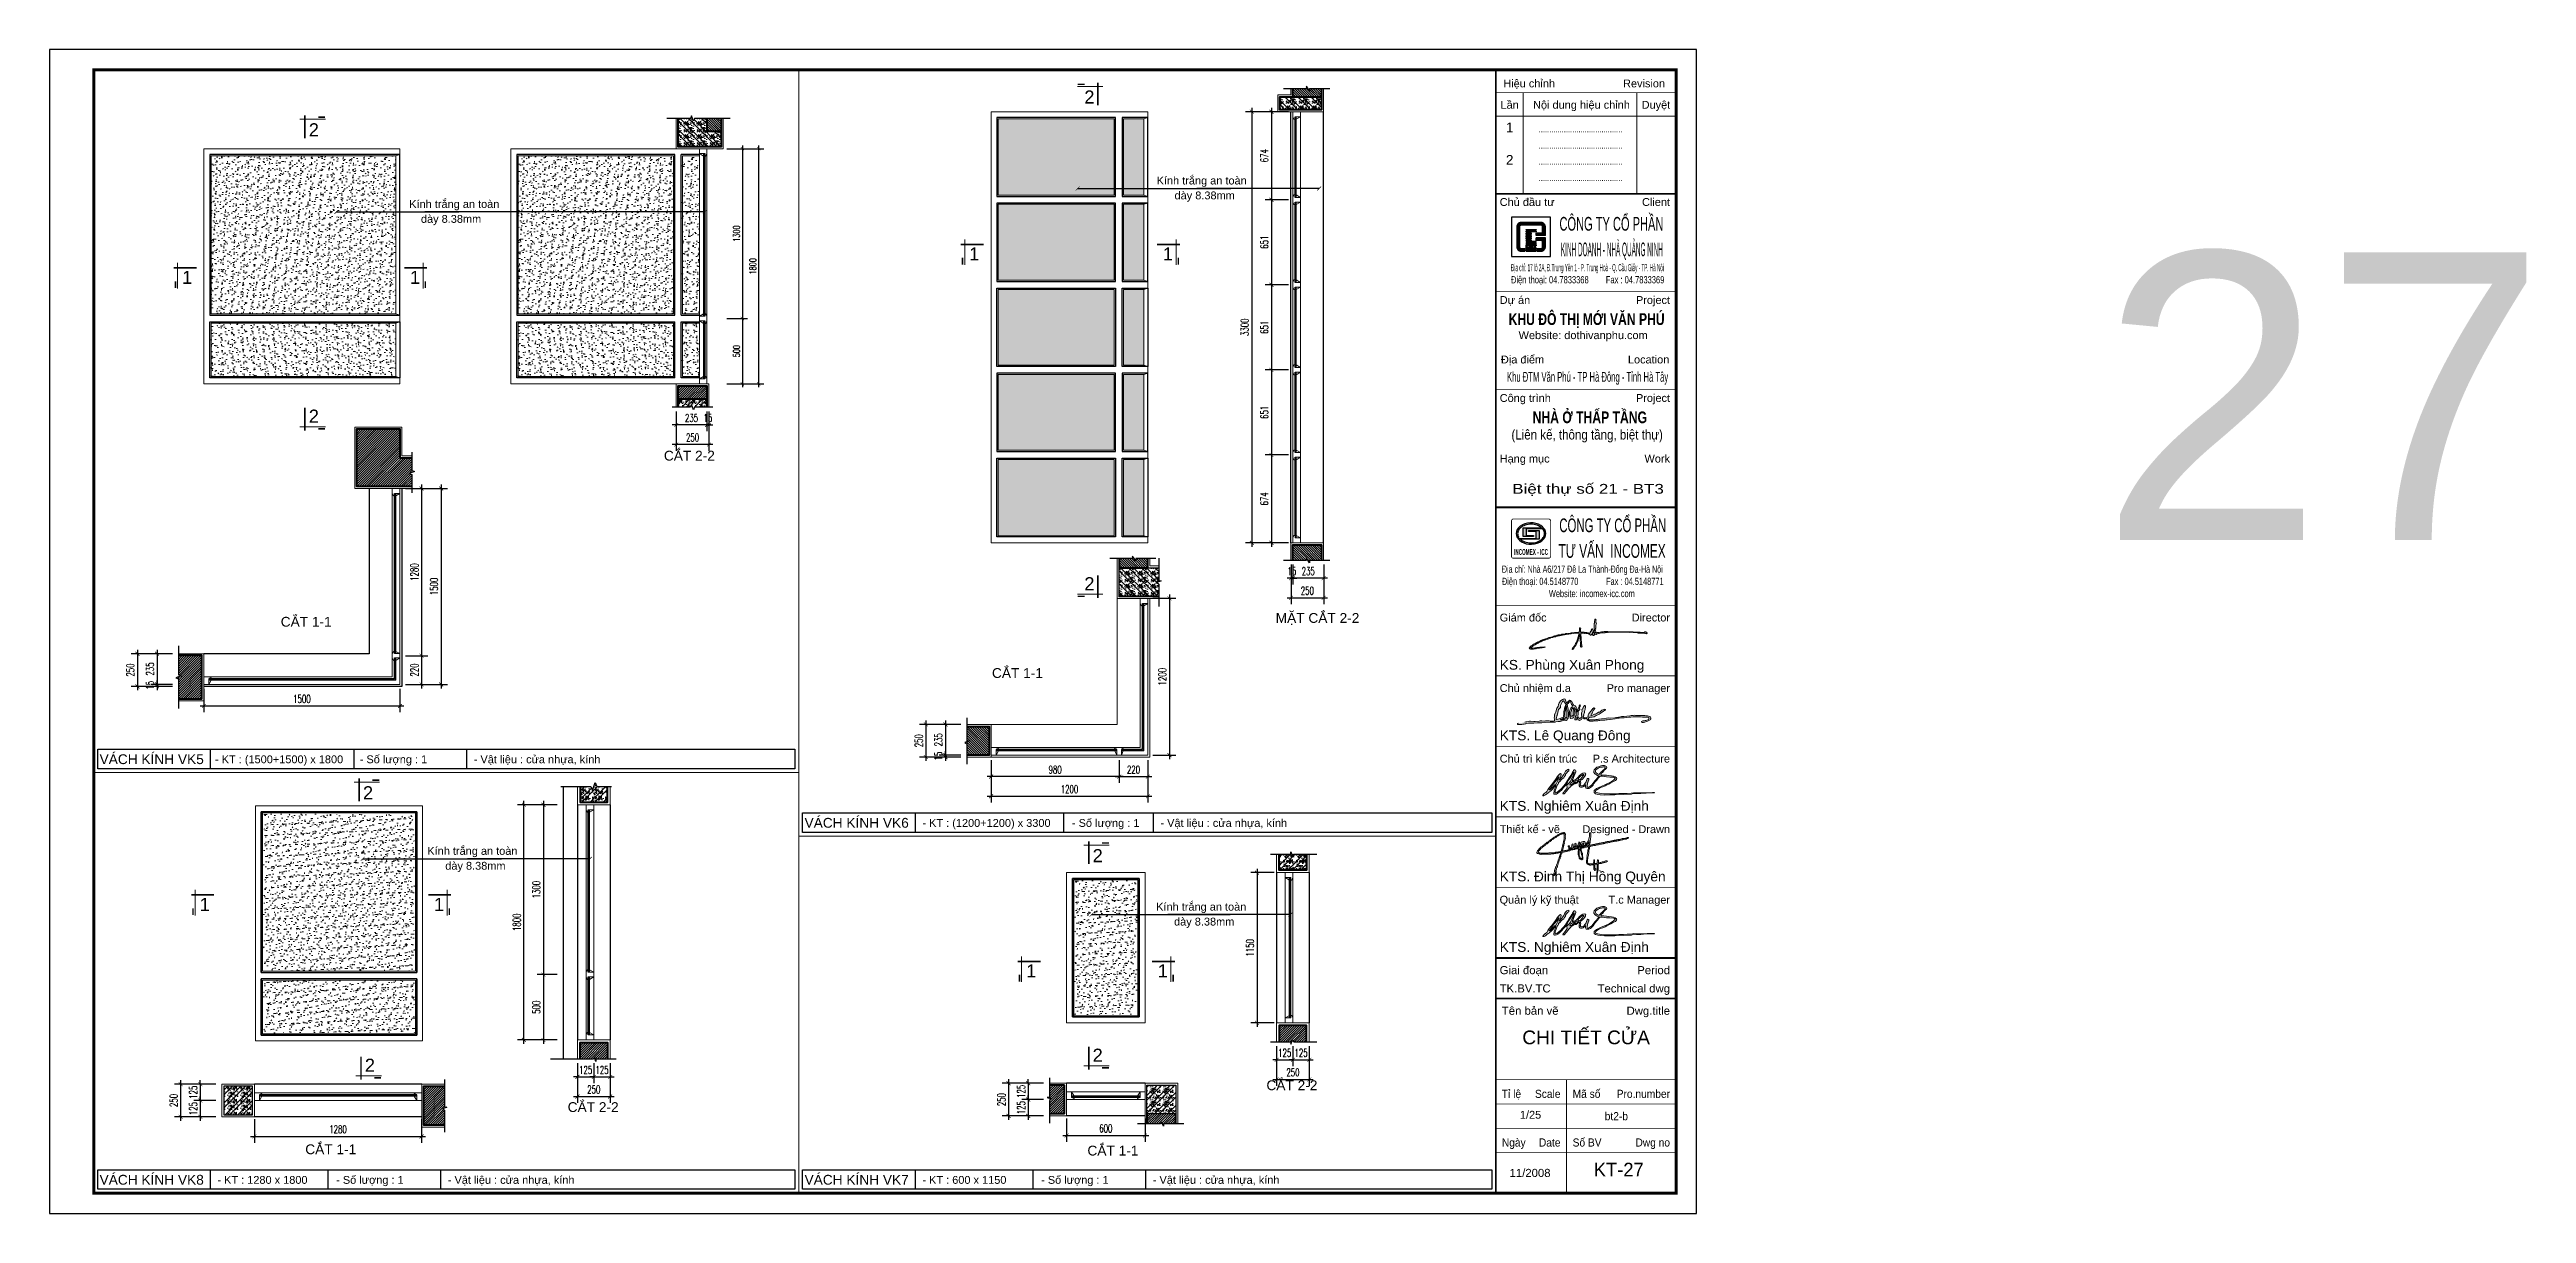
# Model space of a CAD drawing. Header units: millimetres. Extents: x -229618 to 2906, y -178063 to 96806.
# Drawn here: x -20344 to -1392, y -83705 to -74795 of the extents above; entities that cross this region are included whole.
import ezdxf
from ezdxf.enums import TextEntityAlignment as Align

# ---------------------------------------------------------------- set-up
doc = ezdxf.new("R2010")
doc.units = ezdxf.units.MM
doc.header["$LTSCALE"] = 200
doc.header["$MEASUREMENT"] = 0
doc.header["$PDMODE"] = 3
doc.header["$PDSIZE"] = 50
doc.linetypes.add('DASHED2', pattern=[0.375, 0.25, -0.125])
doc.layers.get('0').update_dxf_attribs({"color": 95, "linetype": 'CONTINUOUS'})
doc.layers.get('DEFPOINTS').update_dxf_attribs({"linetype": 'CONTINUOUS'})
for name, color, linetype, lineweight in [('1noithat', 146, 'CONTINUOUS', 13), ('cat', 1, 'CONTINUOUS', 40), ('hatch', 250, 'CONTINUOUS', 5), ('khuat', 8, 'DASHED2', 15), ('nho', 252, 'CONTINUOUS', 15), ('thay', 7, 'CONTINUOUS', 18)]:
    doc.layers.add(name, color=color, linetype=linetype, lineweight=lineweight)
for name, color, linetype in [('COT', 2, 'CONTINUOUS'), ('CUA', 145, 'CONTINUOUS'), ('DIM', 251, 'CONTINUOUS'), ('KHUNGTEN', 7, 'CONTINUOUS'), ('TEXT', 33, 'CONTINUOUS')]:
    doc.layers.add(name, color=color, linetype=linetype)
doc.layers.add('in', color=203, linetype='CONTINUOUS', lineweight=5, plot=False)
doc.styles.add('Aria H B iso', font='Vharialb_0.ttf')
doc.styles.add('Aria H iso', font='Vharial_0.ttf')
doc.styles.add('Arial iso', font='vnarial_0.ttf')
doc.styles.add('Arial N  iso', font='vnarialn_0.ttf')
doc.styles.add('khung', font='Vhcentn_0.ttf')
doc.styles.add('NHO2', font='vncc-rms.shx', dxfattribs={"width": 0.65})
doc.styles.add('Scale', font='vnsimli.shx', dxfattribs={"width": 0.65, "bigfont": 'bigfont.shx'})
doc.styles.add('TEXT1', font='Vhavan_0.ttf', dxfattribs={"height": 200})
doc.dimstyles.new('Scale', dxfattribs={"dimscale": 75, "dimtxt": 2, "dimasz": 1, "dimexe": 1.6, "dimexo": 0, "dimgap": 0.8, "dimtad": 1, "dimdec": 0, "dimzin": 0, "dimdsep": 46, "dimtxsty": 'Scale', "dimblk": 'ARCHTICK', "dimcen": 0.1, "dimdle": 1, "dimclrd": 256, "dimclre": 256, "dimclrt": 3, "dimadec": 0, "dimazin": 0, "dimtfac": 1, "dimtdec": 0, "dimtix": 1, "dimtmove": 2, "dimatfit": 3, "dimldrblk": 'ARCHTICK', "dimfxl": 0, "dimtolj": 1, "dimtzin": 0, "dimarcsym": 0})

msp = doc.modelspace()

# ---------------------------------------------------------------- texts
at = {"layer": 'in', "linetype": 'Continuous', "style": 'Aria H iso'}
msp.add_text('27', height=2200, dxfattribs=at).set_placement((-4655.2, -78548.6))
at = {"layer": 'TEXT', "linetype": 'Continuous', "style": 'Arial iso'}
for s, p in [('KÝnh tr¾ng an toµn', (-11873.1, -75828)), ('KÝnh tr¾ng an toµn', (-17592, -76007.6)), ('dµy 8.38mm', (-11736, -75941.9)), ('dµy 8.38mm', (-17502.4, -76121.5)), ('- KT : (1500+1500) x 1800', (-19078.2, -80258.4)), ('- Sè l\xadîng : 1', (-17971.1, -80258.4)), ('- VËt liÖu : cöa nhùa, kÝnh', (-17098.4, -80258.4)), ('- KT : (1200+1200) x 3300', (-13665.4, -80745.5)), ('- Sè l\xadîng : 1', (-12521.2, -80745.5)), ('- VËt liÖu : cöa nhùa, kÝnh', (-11843.9, -80745.5)), ('KÝnh tr¾ng an toµn', (-17453.4, -80959.4)), ('dµy 8.38mm', (-17316.3, -81073.3)), ('KÝnh tr¾ng an toµn', (-11876.9, -81386.7)), ('dµy 8.38mm', (-11739.7, -81500.7)), ('- KT : 1280 x 1800', (-19059.7, -83477.9)), ('- Sè l\xadîng : 1', (-18151.1, -83477.9)), ('- VËt liÖu : cöa nhùa, kÝnh', (-17296.8, -83477.9)), ('- KT : 600 x 1150', (-13665.4, -83477.9)), ('- Sè l\xadîng : 1', (-12756.8, -83477.9)), ('- VËt liÖu : cöa nhùa, kÝnh', (-11902.6, -83477.9))]:
    msp.add_text(s, height=60, dxfattribs=at).set_placement(p)
at = {"layer": 'TEXT', "linetype": 'Continuous', "style": 'Aria H iso'}
for s, p in [('c¾t 2-2', (-15448.5, -77941.6)), ('C¾T 1-1', (-18380.3, -79212.9)), ('MÆT C¾T 2-2', (-10642, -79183.7)), ('C¾T 1-1', (-12938, -79605.4)), ('v¸ch kÝnh vk5', (-19562.6, -80264.9)), ('v¸ch kÝnh vk6', (-14168.4, -80752)), ('c¾t 2-2', (-10837.9, -82761.1)), ('c¾t 2-2', (-16184.7, -82928)), ('c¾t 1-1', (-18192.4, -83251.1)), ('c¾t 1-1', (-12207.6, -83261.2)), ('v¸ch kÝnh vk8', (-19562.6, -83484.3)), ('v¸ch kÝnh vk7', (-14168.4, -83484.3))]:
    msp.add_text(s, height=75, dxfattribs=at).set_placement(p, align=Align.CENTER)

# ---------------------------------------------------------------- blocks, each defined once
blk = doc.blocks.new('LO GO NHA QUANG NINH')
at = {"layer": 'hatch', "lineweight": -2}
for points in [[(865, 759, 0.414214), (759, 865), (241, 865, 0.414214), (135, 759), (135, 500), (205, 500), (205, 759, -0.414214), (241, 795), (759, 795, -0.414214), (795, 759), (795, 640, -0.414214), (759, 604), (632, 604), (632, 533), (865, 533)], [(342, 205), (241, 205, -0.414214), (205, 241), (205, 500), (135, 500), (135, 241, 0.414214), (241, 135), (342, 135)], [(865, 474), (632, 474), (632, 404), (759, 404, -0.414214), (795, 368), (795, 241, -0.414214), (759, 205), (658, 205), (658, 135), (759, 135, 0.414214), (865, 241)]]:
    blk.add_hatch(color=32, dxfattribs=at).paths.add_polyline_path(points)
h = blk.add_hatch(color=32, dxfattribs=at)
h.paths.add_polyline_path([(378, 428), (499, 428), (499, 404), (378, 404)])
h.paths.add_polyline_path([(378, 472), (499, 472), (499, 448), (378, 448)])
h.paths.add_polyline_path([(378, 516), (499, 516), (499, 492), (378, 492)])
h.paths.add_polyline_path([(378, 560), (499, 560), (499, 536), (378, 536)])
h.paths.add_polyline_path([(378, 604), (499, 604), (499, 580), (378, 580)])
h.paths.add_polyline_path([(378, 648), (632, 648), (632, 624), (378, 624)])
h.paths.add_polyline_path([(378, 692), (632, 692), (632, 668), (378, 668)])
h = blk.add_hatch(color=32, dxfattribs=at)
h.paths.add_polyline_path([(378, 316), (632, 316), (632, 340), (378, 340)])
h.paths.add_polyline_path([(378, 360), (632, 360), (632, 384), (378, 384)])
h.paths.add_polyline_path([(632, 216), (632, 188), (578, 188), (578, 296), (632, 296), (632, 268), (606, 268), (606, 216)])
h.paths.add_polyline_path([(558, 216), (558, 188), (503, 188), (503, 296), (558, 296), (558, 268), (532, 268), (532, 216)])
h.paths.add_polyline_path([(458, 216), (403, 216), (403, 268), (458, 268)], flags=16)
h.paths.add_polyline_path([(483, 188), (378, 188), (378, 296), (483, 296)])
h.paths.add_polyline_path([(378, 135), (632, 135), (632, 168), (378, 168)])
for p, q in [((342, 205), (342, 135)), ((632, 533), (632, 604)), ((865, 533), (632, 533)), ((865, 474), (632, 474)), ((632, 404), (632, 474)), ((658, 205), (658, 135))]:
    blk.add_line(p, q, dxfattribs=at)
for points in [[(865, 533), (865, 759, 0.414214), (759, 865), (241, 865, 0.414214), (135, 759), (135, 241, 0.414214), (241, 135), (342, 135)], [(632, 604), (759, 604, 0.414214), (795, 640), (795, 759, 0.414214), (759, 795), (241, 795, 0.414214), (205, 759), (205, 241, 0.414214), (241, 205), (342, 205)], [(658, 205), (759, 205, 0.414214), (795, 241), (795, 368, 0.414214), (759, 404), (632, 404)], [(658, 135), (759, 135, 0.414214), (865, 241), (865, 474)]]:
    blk.add_lwpolyline(points, format="xyb", dxfattribs=at)
for points in [[(378, 692), (632, 692), (632, 668), (378, 668)], [(378, 648), (632, 648), (632, 624), (378, 624)], [(378, 604), (499, 604), (499, 580), (378, 580)], [(378, 560), (499, 560), (499, 536), (378, 536)], [(378, 516), (499, 516), (499, 492), (378, 492)], [(378, 472), (499, 472), (499, 448), (378, 448)], [(378, 428), (499, 428), (499, 404), (378, 404)], [(378, 360), (632, 360), (632, 384), (378, 384)], [(378, 316), (632, 316), (632, 340), (378, 340)], [(483, 188), (378, 188), (378, 296), (483, 296)], [(378, 135), (632, 135), (632, 168), (378, 168)], [(458, 216), (403, 216), (403, 268), (458, 268)]]:
    blk.add_lwpolyline(points, close=True, dxfattribs=at)
for points in [[(558, 216), (558, 188), (503, 188), (503, 296), (558, 296), (558, 268), (532, 268), (532, 216), (558, 216)], [(632, 216), (632, 188), (578, 188), (578, 296), (632, 296), (632, 268), (606, 268), (606, 216), (632, 216)]]:
    blk.add_lwpolyline(points, dxfattribs=at)
at = {"layer": 'thay', "lineweight": -2}
blk.add_lwpolyline([(0, 0), (1000, 0), (1000, 1000), (0, 1000)], close=True, dxfattribs=at)
blk = doc.blocks.new('a dong')
at = {"layer": 'hatch', "ltscale": 30}
h = blk.add_hatch(color=256, dxfattribs=at)
h.paths.add_polyline_path([(989, 288), (981, 297), (976, 303), (962, 308), (954, 308), (948, 319), (945, 326), (931, 354), (919, 372), (912, 378), (897, 392), (889, 394), (879, 390), (869, 384), (862, 378), (852, 370), (849, 365), (840, 357), (834, 349), (840, 337), (844, 316), (850, 333), (857, 342), (871, 357), (877, 363), (885, 370), (892, 372), (897, 371), (903, 363), (911, 343), (917, 325), (927, 314), (931, 305), (928, 286), (922, 279), (915, 273), (904, 259), (893, 240), (887, 223), (881, 213), (881, 195), (880, 180), (879, 165), (879, 151), (887, 125), (892, 110), (895, 98), (904, 87), (928, 92), (938, 92), (948, 99), (955, 115), (961, 126), (962, 137), (962, 146), (964, 160), (969, 171), (970, 182), (970, 195), (970, 206), (968, 211), (965, 222), (965, 236), (963, 249), (962, 259), (963, 264), (974, 267), (984, 245), (986, 237), (990, 219), (993, 210), (996, 193), (996, 188), (994, 147), (993, 138), (989, 129), (985, 124), (978, 86), (971, 80), (973, 66), (986, 64), (993, 64), (999, 66), (1005, 84), (1004, 93), (1005, 102), (1012, 106), (1016, 100), (1019, 90), (1020, 81), (1023, 71), (1030, 65), (1042, 55), (1051, 53), (1059, 55), (1073, 64), (1083, 68), (1098, 92), (1107, 99), (1114, 96), (1120, 91), (1129, 83), (1150, 82), (1164, 87), (1172, 87), (1175, 82), (1175, 73), (1181, 61), (1189, 56), (1196, 51), (1207, 49), (1213, 49), (1221, 45), (1226, 43), (1253, 43), (1270, 43), (1283, 43), (1307, 45), (1318, 45), (1329, 48), (1364, 49), (1380, 51), (1393, 52), (1425, 56), (1439, 56), (1478, 58), (1502, 63), (1521, 64), (1563, 70), (1572, 68), (1655, 83), (1689, 89), (1723, 93), (1750, 96), (1779, 97), (1810, 100), (1855, 104), (1888, 110), (1922, 111), (1958, 113), (2041, 113), (2085, 115), (2119, 111), (2162, 110), (2184, 106), (2203, 106), (2224, 103), (2228, 96), (2227, 87), (2220, 71), (2191, 58), (2176, 52), (2162, 50), (2147, 48), (2126, 45), (2113, 40), (2101, 33), (2102, 26), (2112, 20), (2120, 16), (2134, 19), (2151, 26), (2159, 26), (2185, 34), (2201, 42), (2217, 46), (2239, 56), (2249, 64), (2256, 73), (2261, 82), (2262, 98), (2254, 106), (2254, 115), (2204, 129), (2189, 133), (2160, 139), (2144, 138), (2111, 137), (2100, 136), (2077, 137), (1998, 138), (1980, 140), (1963, 137), (1929, 135), (1901, 132), (1803, 121), (1786, 120), (1764, 118), (1743, 115), (1727, 110), (1711, 107), (1680, 105), (1667, 103), (1647, 99), (1583, 93), (1547, 95), (1384, 72), (1371, 72), (1353, 68), (1326, 67), (1313, 61), (1284, 61), (1229, 64), (1212, 65), (1206, 66), (1201, 84), (1205, 91), (1211, 99), (1228, 107), (1243, 109), (1264, 109), (1286, 114), (1300, 113), (1333, 137), (1361, 147), (1382, 162), (1433, 193), (1480, 225), (1489, 229), (1490, 237), (1479, 242), (1463, 241), (1446, 235), (1430, 226), (1411, 208), (1394, 196), (1371, 196), (1350, 174), (1335, 167), (1321, 161), (1306, 158), (1293, 155), (1269, 140), (1255, 139), (1245, 138), (1246, 142), (1249, 148), (1253, 157), (1255, 164), (1266, 172), (1267, 175), (1284, 219), (1296, 235), (1304, 248), (1308, 257), (1309, 263), (1299, 266), (1291, 266), (1287, 263), (1276, 253), (1265, 238), (1256, 227), (1248, 215), (1233, 199), (1225, 190), (1208, 170), (1198, 150), (1198, 142), (1200, 127), (1196, 117), (1178, 108), (1168, 101), (1154, 98), (1138, 98), (1131, 100), (1124, 105), (1123, 110), (1116, 120), (1119, 126), (1125, 134), (1119, 145), (1126, 162), (1129, 172), (1134, 188), (1134, 203), (1137, 213), (1140, 220), (1148, 245), (1148, 257), (1152, 275), (1152, 288), (1152, 294), (1149, 299), (1142, 304), (1136, 304), (1127, 300), (1122, 292), (1119, 283), (1111, 268), (1105, 261), (1100, 247), (1090, 236), (1093, 202), (1088, 191), (1085, 180), (1083, 156), (1087, 139), (1090, 128), (1095, 119), (1088, 115), (1078, 104), (1067, 94), (1052, 86), (1043, 89), (1039, 95), (1030, 103), (1026, 111), (1023, 124), (1024, 136), (1027, 146), (1027, 156), (1027, 169), (1027, 178), (1027, 184), (1027, 194), (1036, 215), (1044, 226), (1055, 239), (1052, 268), (1057, 284), (1061, 296), (1066, 302), (1059, 318), (1044, 298), (1043, 287), (1042, 276), (1035, 268), (1031, 261), (1024, 241), (1025, 232), (1025, 221), (1021, 210), (1010, 200), (1007, 205), (1006, 211), (1006, 241), (1005, 252), (1004, 257), (998, 269), (993, 278)])
h.paths.add_polyline_path([(938, 265), (947, 251), (951, 235), (944, 218), (945, 183), (946, 164), (941, 143), (939, 136), (925, 123), (919, 123), (911, 125), (905, 132), (904, 147), (903, 156), (902, 190), (909, 207), (913, 221), (915, 234), (920, 241), (927, 253)], flags=16)
h.paths.add_polyline_path([(806, 412), (796, 418), (783, 416), (776, 414), (761, 407), (754, 403), (743, 396), (728, 385), (717, 369), (712, 360), (707, 352), (701, 338), (696, 324), (687, 291), (681, 283), (672, 268), (668, 259), (652, 201), (644, 188), (638, 178), (625, 146), (625, 129), (625, 122), (621, 92), (627, 78), (627, 71), (627, 62), (627, 56), (629, 49), (626, 48), (611, 43), (562, 42), (555, 42), (539, 46), (516, 47), (484, 45), (477, 44), (458, 43), (412, 45), (399, 44), (384, 44), (366, 42), (300, 35), (276, 36), (222, 40), (202, 40), (190, 37), (159, 30), (139, 27), (122, 26), (83, 13), (68, 12), (44, 11), (33, 12), (15, 4), (0, 0), (0, -9), (7, -18), (37, -18), (46, -18), (66, -18), (76, -15), (91, -12), (111, -9), (130, -7), (140, -2), (154, -1), (188, 7), (230, 7), (248, 7), (268, 4), (278, 8), (338, 10), (362, 10), (385, 11), (399, 13), (414, 15), (556, 23), (608, 23), (636, 22), (652, 30), (691, 33), (710, 37), (721, 36), (774, 51), (785, 55), (795, 58), (802, 61), (809, 59), (820, 53), (827, 51), (843, 61), (847, 75), (850, 80), (859, 91), (864, 130), (864, 144), (864, 157), (865, 172), (864, 179), (858, 224), (859, 247), (853, 273), (850, 287), (848, 307), (844, 316), (840, 337), (834, 349), (825, 361), (811, 398)])
h.paths.add_polyline_path([(782, 384), (798, 365), (804, 352), (812, 339), (822, 325), (827, 304), (828, 291), (829, 291), (828, 290), (829, 286), (828, 272), (828, 258), (834, 214), (834, 193), (835, 168), (836, 155), (837, 133), (837, 123), (835, 112), (833, 100), (822, 87), (820, 89), (818, 91), (817, 92), (815, 94), (808, 102), (802, 120), (801, 146), (802, 165), (803, 184), (806, 204), (810, 213), (815, 246), (815, 250), (815, 262), (815, 275), (818, 284), (822, 290), (828, 291), (827, 304), (822, 325), (818, 314), (813, 304), (807, 294), (802, 280), (802, 267), (795, 260), (794, 252), (790, 220), (790, 215), (788, 211), (786, 203), (784, 192), (785, 177), (785, 166), (785, 151), (782, 132), (783, 123), (781, 115), (781, 105), (768, 103), (743, 97), (723, 87), (705, 78), (663, 68), (657, 71), (653, 81), (658, 95), (664, 129), (670, 137), (697, 241), (726, 274), (729, 290), (730, 305), (763, 374)], flags=16)
h.paths.add_polyline_path([(785, 88), (787, 87), (790, 87), (792, 84), (795, 81), (789, 77), (783, 73), (780, 72), (777, 71), (766, 70), (749, 64), (741, 62), (731, 62), (726, 63), (725, 65), (733, 67), (740, 70), (746, 73), (756, 75), (765, 79), (768, 81), (776, 84)], flags=16)
for points in [[(15, 4), (0, 0), (0, -9), (7, -18), (37, -18), (46, -18), (66, -18), (76, -15), (91, -12), (111, -9), (130, -7), (140, -2), (154, -1), (188, 7), (230, 7), (248, 7), (268, 4), (278, 8), (338, 10), (362, 10), (385, 11), (399, 13), (414, 15), (556, 23), (608, 23), (636, 22), (652, 30), (691, 33), (710, 37), (721, 36), (774, 51), (785, 55), (795, 58), (802, 61), (809, 59), (820, 53), (827, 51), (827, 51), (843, 61), (847, 75), (850, 80), (859, 91), (864, 130), (864, 144), (864, 157), (865, 172), (864, 179), (858, 224), (859, 247), (853, 273), (850, 287), (848, 307), (844, 316), (840, 337), (834, 349), (825, 361), (811, 398), (806, 412), (796, 418), (783, 416), (776, 414), (761, 407), (754, 403), (743, 396), (728, 385), (717, 369), (712, 360), (707, 352), (701, 338), (696, 324), (687, 291), (681, 283), (672, 268), (668, 259), (652, 201), (644, 188), (638, 178), (625, 146), (625, 129), (625, 122), (621, 92), (627, 78), (627, 71), (627, 62), (627, 56), (629, 49), (626, 48), (611, 43), (562, 42), (555, 42), (539, 46), (516, 47), (484, 45), (477, 44), (458, 43), (412, 45), (399, 44), (384, 44), (366, 42), (300, 35), (276, 36), (222, 40), (202, 40), (190, 37), (159, 30), (139, 27), (122, 26)], [(781, 105), (768, 103), (743, 97), (723, 87), (705, 78), (663, 68), (657, 71), (653, 81), (658, 95), (664, 129), (670, 137), (697, 241), (726, 274), (729, 290), (730, 305), (763, 374), (782, 384), (782, 384), (782, 384), (798, 365), (804, 352), (812, 339), (822, 325), (822, 325), (827, 304), (829, 286), (828, 258), (834, 214), (834, 193), (835, 168), (836, 143), (837, 123), (833, 100), (833, 100), (822, 87), (822, 87), (808, 102), (802, 120), (801, 146), (803, 184), (806, 204), (806, 204), (814, 221), (815, 232), (815, 242), (815, 250), (815, 262), (815, 275), (818, 284), (822, 290), (828, 291)], [(726, 65), (733, 67), (746, 73), (756, 75), (763, 78), (768, 81), (776, 84), (785, 88), (790, 87), (795, 81), (783, 73), (777, 71), (766, 70), (749, 64), (741, 62), (731, 62), (726, 63), (725, 65), (725, 65)], [(725, 64), (729, 66), (733, 67), (740, 70), (751, 74), (756, 75), (776, 84), (785, 88), (787, 87), (790, 87), (792, 84), (795, 81), (795, 81), (789, 77), (783, 73), (780, 72), (766, 70), (749, 64), (736, 62), (728, 62), (725, 65)], [(781, 105), (781, 115), (783, 123), (782, 132), (785, 151), (785, 166), (785, 177), (784, 192), (786, 203), (788, 211), (790, 215), (790, 220), (794, 252), (795, 260), (802, 267), (802, 280), (807, 294), (813, 304), (818, 314), (818, 314), (822, 325), (822, 325)], [(822, 87), (833, 100), (835, 112), (837, 123), (837, 133), (836, 155), (835, 168), (834, 193), (834, 214), (828, 258), (828, 272), (829, 286), (828, 291), (829, 291), (820, 287), (815, 268), (815, 246), (810, 213), (802, 165), (801, 146), (802, 120), (808, 102), (815, 94), (815, 94), (815, 91)], [(815, 94), (817, 92), (818, 91), (818, 91), (820, 89), (822, 87)], [(834, 349), (840, 357), (849, 365), (852, 370), (862, 378), (869, 384), (879, 390), (889, 394), (897, 392), (912, 378), (919, 372), (931, 354), (945, 326), (948, 319), (954, 308), (962, 308), (976, 303), (981, 297), (989, 288), (993, 278), (998, 269), (1004, 257), (1005, 252), (1006, 241), (1006, 211), (1007, 205), (1010, 200), (1010, 200), (1010, 200), (1021, 210), (1025, 221), (1025, 232), (1024, 241), (1031, 261), (1035, 268), (1042, 276), (1043, 287), (1044, 298), (1059, 318), (1059, 318), (1066, 302), (1061, 296), (1057, 284), (1052, 268), (1055, 239), (1055, 239), (1044, 226), (1036, 215), (1027, 194), (1027, 184), (1027, 178), (1027, 169), (1027, 156), (1027, 146), (1024, 136), (1023, 124), (1026, 111), (1030, 103), (1030, 103), (1039, 95), (1043, 89), (1052, 86), (1067, 94), (1078, 104), (1088, 115), (1095, 119), (1090, 128), (1087, 139), (1083, 156), (1085, 180), (1088, 191), (1093, 202), (1090, 236), (1100, 247), (1105, 261), (1111, 268), (1119, 283), (1122, 292), (1127, 300), (1136, 304), (1142, 304), (1149, 299), (1152, 294), (1152, 288), (1152, 275), (1148, 257), (1148, 245), (1140, 220), (1137, 213), (1134, 203), (1134, 188), (1129, 172), (1126, 162), (1119, 145), (1119, 145), (1125, 134), (1119, 126), (1116, 120), (1123, 110), (1124, 105), (1131, 100), (1138, 98), (1154, 98), (1168, 101), (1178, 108), (1196, 117), (1200, 127), (1198, 142), (1198, 150), (1208, 170), (1225, 190), (1233, 199), (1248, 215), (1256, 227), (1265, 238), (1276, 253), (1287, 263), (1291, 266), (1299, 266), (1299, 266), (1309, 263), (1308, 257), (1304, 248), (1296, 235), (1284, 219), (1267, 175), (1266, 172), (1255, 164), (1253, 157), (1249, 148), (1246, 142), (1245, 138), (1255, 139), (1269, 140), (1293, 155), (1306, 158), (1321, 161), (1335, 167), (1350, 174), (1371, 196), (1394, 196), (1411, 208), (1430, 226), (1446, 235), (1463, 241), (1479, 242), (1479, 242), (1490, 237), (1489, 229), (1480, 225), (1433, 193), (1382, 162), (1361, 147), (1333, 137), (1300, 113), (1286, 114), (1264, 109), (1243, 109), (1228, 107), (1211, 99), (1211, 99), (1205, 91), (1201, 84), (1206, 66), (1212, 65), (1229, 64), (1284, 61), (1313, 61), (1326, 67), (1353, 68), (1371, 72), (1384, 72), (1547, 95), (1583, 93), (1647, 99), (1667, 103), (1680, 105), (1711, 107), (1727, 110), (1743, 115), (1764, 118), (1786, 120), (1803, 121), (1901, 132), (1929, 135), (1963, 137), (1980, 140), (1998, 138), (2077, 137), (2077, 137), (2100, 136), (2111, 137), (2144, 138), (2160, 139), (2189, 133), (2204, 129), (2254, 115), (2254, 106), (2262, 98), (2262, 98), (2261, 82), (2256, 73), (2249, 64), (2239, 56), (2217, 46), (2201, 42), (2185, 34), (2159, 26), (2151, 26), (2134, 19), (2120, 16), (2112, 20), (2102, 26), (2102, 26), (2101, 33), (2113, 40), (2126, 45), (2126, 45), (2147, 48), (2162, 50), (2176, 52), (2191, 58), (2220, 71), (2220, 71), (2227, 87), (2228, 96), (2224, 103), (2203, 106), (2184, 106), (2162, 110), (2119, 111), (2085, 115), (2041, 113), (1958, 113), (1958, 113), (1922, 111), (1888, 110), (1855, 104), (1810, 100), (1779, 97), (1750, 96), (1723, 93), (1689, 89), (1655, 83), (1572, 68), (1563, 70), (1521, 64), (1502, 63), (1478, 58), (1439, 56), (1425, 56), (1393, 52), (1380, 51), (1364, 49), (1329, 48), (1318, 45), (1307, 45), (1283, 43), (1258, 43), (1226, 43), (1216, 47), (1202, 57), (1202, 57), (1186, 74)], [(1283, 43), (1270, 43), (1253, 43), (1226, 43), (1221, 45), (1213, 49), (1207, 49), (1196, 51), (1189, 56), (1181, 61), (1175, 73), (1175, 82), (1172, 87), (1164, 87), (1150, 82), (1129, 83), (1120, 91), (1114, 96), (1107, 99), (1098, 92), (1083, 68), (1073, 64), (1059, 55), (1051, 53), (1042, 55), (1030, 65), (1023, 71), (1020, 81), (1019, 90), (1016, 100), (1012, 106), (1005, 102), (1004, 93), (1005, 84), (999, 66), (993, 64), (986, 64), (973, 66), (971, 80), (978, 86), (985, 124), (989, 129), (993, 138), (994, 147), (996, 188), (996, 193), (993, 210), (990, 219), (986, 237), (984, 245), (974, 267), (974, 267), (963, 264), (962, 259), (963, 249), (965, 236), (965, 222), (968, 211), (970, 206), (970, 195), (970, 182), (969, 171), (964, 160), (962, 146), (962, 137), (961, 126), (955, 115), (948, 99), (948, 99), (938, 92), (928, 92), (904, 87), (904, 87), (895, 98), (892, 110), (887, 125), (879, 151), (879, 165), (880, 180), (881, 195), (881, 213), (887, 223), (893, 240), (904, 259), (915, 273), (922, 279), (928, 286), (931, 305), (927, 314), (917, 325), (911, 343), (903, 363), (897, 371), (892, 372), (885, 370), (877, 363), (871, 357), (857, 342), (850, 333), (844, 316)], [(938, 265), (927, 253), (920, 241), (915, 234), (913, 221), (909, 207), (902, 190), (903, 156), (904, 147), (905, 132), (911, 125), (919, 123), (925, 123), (939, 136), (941, 143), (946, 164), (945, 183), (944, 218), (951, 235), (947, 251), (938, 265)]]:
    blk.add_lwpolyline(points, dxfattribs=at)
blk = doc.blocks.new('anhphong-gd')
at = {"layer": 'hatch', "ltscale": 30}
h = blk.add_hatch(color=256, dxfattribs=at)
edge = h.paths.add_edge_path()
edge.add_line((-1, 5), (-45, -1))
edge.add_line((-45, -1), (-97, -3))
edge.add_line((-97, -3), (-133, -7))
edge.add_line((-133, -7), (-153, -10))
edge.add_line((-153, -10), (-176, -14))
edge.add_line((-176, -14), (-193, -14))
edge.add_line((-193, -14), (-228, -20))
edge.add_line((-228, -20), (-247, -20))
edge.add_line((-247, -20), (-267, -20))
edge.add_line((-267, -20), (-270, -20))
edge.add_line((-270, -20), (-270, -16))
edge.add_line((-270, -16), (-264, -11))
edge.add_line((-264, -11), (-255, -5))
edge.add_line((-255, -5), (-244, 5))
edge.add_line((-244, 5), (-237, 13))
edge.add_line((-237, 13), (-223, 23))
edge.add_line((-223, 23), (-215, 29))
edge.add_line((-215, 29), (-189, 44))
edge.add_line((-189, 44), (-179, 52))
edge.add_line((-179, 52), (-169, 57))
edge.add_line((-169, 57), (-142, 72))
edge.add_line((-142, 72), (-132, 77))
edge.add_line((-132, 77), (-124, 79))
edge.add_line((-124, 79), (-96, 95))
edge.add_line((-96, 95), (-87, 100))
edge.add_line((-87, 100), (-79, 103))
edge.add_line((-79, 103), (-51, 117))
edge.add_line((-51, 117), (-41, 122))
edge.add_line((-41, 122), (-15, 131))
edge.add_line((-15, 131), (-6, 133))
edge.add_line((-6, 133), (-1, 137))
edge.add_line((-1, 137), (8, 140))
edge.add_line((8, 140), (15, 142))
edge.add_line((15, 142), (44, 152))
edge.add_line((44, 152), (54, 152))
edge.add_line((54, 152), (63, 159))
edge.add_line((63, 159), (90, 166))
edge.add_line((90, 166), (102, 169))
edge.add_line((102, 169), (109, 174))
edge.add_line((109, 174), (139, 181))
edge.add_line((139, 181), (149, 186))
edge.add_line((149, 186), (163, 189))
edge.add_line((163, 189), (188, 196))
edge.add_line((188, 196), (200, 199))
edge.add_line((200, 199), (209, 201))
edge.add_line((209, 201), (231, 206))
edge.add_line((231, 206), (242, 209))
edge.add_line((242, 209), (262, 215))
edge.add_line((262, 215), (274, 218))
edge.add_line((274, 218), (281, 220))
edge.add_line((281, 220), (297, 220))
edge.add_line((297, 220), (311, 224))
edge.add_line((311, 224), (324, 226))
edge.add_line((324, 226), (336, 228))
edge.add_line((336, 228), (363, 234))
edge.add_line((363, 234), (375, 237))
edge.add_line((375, 237), (396, 241))
edge.add_line((396, 241), (408, 241))
edge.add_line((408, 241), (443, 245))
edge.add_line((443, 245), (455, 246))
edge.add_line((455, 246), (550, 259))
edge.add_line((550, 259), (579, 263))
edge.add_line((579, 263), (627, 263))
edge.add_line((627, 263), (646, 266))
edge.add_line((646, 266), (651, 266))
edge.add_line((651, 266), (655, 266))
edge.add_line((655, 266), (655, 260))
edge.add_line((655, 260), (641, 223))
edge.add_line((641, 223), (638, 196))
edge.add_line((638, 196), (628, 180))
edge.add_line((628, 180), (628, 168))
edge.add_line((628, 168), (617, 132))
edge.add_line((617, 132), (612, 112))
edge.add_line((612, 112), (606, 93))
edge.add_line((606, 93), (587, 67))
edge.add_line((587, 67), (580, 43))
edge.add_line((580, 43), (564, 25))
edge.add_line((564, 25), (554, 15))
edge.add_line((554, 15), (549, 5))
edge.add_line((549, 5), (541, -11))
edge.add_line((541, -11), (529, -19))
edge.add_line((529, -19), (529, -27))
edge.add_line((529, -27), (526, -33))
edge.add_line((526, -33), (523, -32))
edge.add_line((523, -32), (522, -35))
edge.add_line((522, -35), (518, -35))
edge.add_line((518, -35), (518, -42))
edge.add_line((518, -42), (521, -44))
edge.add_line((521, -44), (524, -45))
edge.add_line((524, -45), (527, -45))
edge.add_line((527, -45), (530, -42))
edge.add_line((530, -42), (534, -39))
edge.add_line((534, -39), (538, -37))
edge.add_line((538, -37), (543, -32))
edge.add_line((543, -32), (547, -27))
edge.add_line((547, -27), (553, -18))
edge.add_line((553, -18), (558, -13))
edge.add_line((558, -13), (565, -5))
edge.add_line((565, -5), (568, 2))
edge.add_line((568, 2), (573, 8))
edge.add_line((573, 8), (574, 9))
edge.add_line((574, 9), (590, 28))
edge.add_line((590, 28), (596, 45))
edge.add_line((596, 45), (604, 58))
edge.add_line((604, 58), (617, 85))
edge.add_line((617, 85), (621, 99))
edge.add_line((621, 99), (623, 109))
edge.add_line((623, 109), (633, 127))
edge.add_line((633, 127), (635, 139))
edge.add_line((635, 139), (642, 160))
edge.add_line((642, 160), (646, 166))
edge.add_line((646, 166), (646, 173))
edge.add_line((646, 173), (651, 198))
edge.add_line((651, 198), (659, 220))
edge.add_line((659, 220), (661, 225))
edge.add_line((661, 225), (661, 235))
edge.add_line((661, 235), (663, 238))
edge.add_line((663, 238), (666, 238))
edge.add_line((666, 238), (666, 233))
edge.add_line((666, 233), (666, 228))
edge.add_line((666, 228), (667, 218))
edge.add_line((667, 218), (673, 168))
edge.add_line((673, 168), (673, 139))
edge.add_line((673, 139), (673, 118))
edge.add_line((673, 118), (677, 83))
edge.add_line((677, 83), (677, 61))
edge.add_line((677, 61), (677, 51))
edge.add_line((677, 51), (680, 41))
edge.add_line((680, 41), (684, 34))
edge.add_line((684, 34), (680, 32))
edge.add_line((680, 32), (677, 31))
edge.add_line((677, 31), (676, 26))
edge.add_line((676, 26), (678, 22))
edge.add_line((678, 22), (678, 19))
edge.add_line((678, 19), (678, 17))
edge.add_line((678, 17), (680, 13))
edge.add_line((680, 13), (682, 10))
edge.add_line((682, 10), (684, 6))
edge.add_line((684, 6), (685, 3))
edge.add_line((685, 3), (686, 1))
edge.add_line((686, 1), (692, -4))
edge.add_line((692, -4), (694, -4))
edge.add_line((694, -4), (696, 0))
edge.add_line((696, 0), (699, 1))
edge.add_line((699, 1), (701, 2))
edge.add_line((701, 2), (708, -1))
edge.add_line((708, -1), (708, 2))
edge.add_line((708, 2), (708, 5))
edge.add_line((708, 5), (709, 8))
edge.add_line((709, 8), (709, 11))
edge.add_line((709, 11), (709, 14))
edge.add_line((709, 14), (708, 18))
edge.add_line((708, 18), (707, 20))
edge.add_line((707, 20), (706, 23))
edge.add_line((706, 23), (704, 27))
edge.add_line((704, 27), (704, 30))
edge.add_line((704, 30), (704, 33))
edge.add_line((704, 33), (703, 38))
edge.add_line((703, 38), (702, 44))
edge.add_line((702, 44), (703, 46))
edge.add_line((703, 46), (703, 48))
edge.add_line((703, 48), (701, 61))
edge.add_line((701, 61), (701, 65))
edge.add_line((701, 65), (702, 70))
edge.add_line((702, 70), (702, 76))
edge.add_line((702, 76), (698, 96))
edge.add_line((698, 96), (698, 99))
edge.add_line((698, 99), (698, 103))
edge.add_line((698, 103), (698, 107))
edge.add_line((698, 107), (697, 110))
edge.add_line((697, 110), (695, 126))
edge.add_line((695, 126), (694, 130))
edge.add_line((694, 130), (694, 136))
edge.add_line((694, 136), (694, 141))
edge.add_line((694, 141), (691, 159))
edge.add_line((691, 159), (690, 163))
edge.add_line((690, 163), (690, 168))
edge.add_line((690, 168), (690, 172))
edge.add_line((690, 172), (690, 175))
edge.add_line((690, 175), (691, 178))
edge.add_line((691, 178), (691, 193))
edge.add_line((691, 193), (690, 196))
edge.add_line((690, 196), (689, 202))
edge.add_line((689, 202), (689, 206))
edge.add_line((689, 206), (689, 209))
edge.add_line((689, 209), (687, 226))
edge.add_line((687, 226), (686, 229))
edge.add_line((686, 229), (687, 235))
edge.add_line((687, 235), (687, 240))
edge.add_line((687, 240), (685, 259))
edge.add_line((685, 259), (684, 265))
edge.add_line((684, 265), (691, 268))
edge.add_line((691, 268), (700, 268))
edge.add_line((700, 268), (717, 268))
edge.add_line((717, 268), (722, 267))
edge.add_line((722, 267), (730, 267))
edge.add_line((730, 267), (740, 266))
edge.add_line((740, 266), (750, 262))
edge.add_line((750, 262), (754, 264))
edge.add_line((754, 264), (761, 265))
edge.add_line((761, 265), (785, 264))
edge.add_line((785, 264), (791, 260))
edge.add_line((791, 260), (797, 259))
edge.add_line((797, 259), (806, 260))
edge.add_line((806, 260), (810, 260))
edge.add_line((810, 260), (824, 256))
edge.add_line((824, 256), (827, 255))
edge.add_line((827, 255), (838, 253))
edge.add_line((838, 253), (848, 250))
edge.add_line((848, 250), (855, 245))
edge.add_line((855, 245), (858, 240))
edge.add_line((858, 240), (863, 229))
edge.add_line((863, 229), (867, 228))
edge.add_line((867, 228), (874, 227))
edge.add_line((874, 227), (886, 230))
edge.add_line((886, 230), (884, 234))
edge.add_line((884, 234), (889, 241))
edge.add_line((889, 241), (891, 244))
edge.add_line((891, 244), (896, 242))
edge.add_line((896, 242), (898, 241))
edge.add_line((898, 241), (901, 241))
edge.add_line((901, 241), (901, 249))
edge.add_line((901, 249), (901, 255))
edge.add_line((901, 255), (903, 258))
edge.add_line((903, 258), (909, 266))
edge.add_line((909, 266), (909, 270))
edge.add_line((909, 270), (909, 273))
edge.add_line((909, 273), (909, 279))
edge.add_line((909, 279), (914, 276))
edge.add_line((914, 276), (912, 273))
edge.add_line((912, 273), (912, 269))
edge.add_line((912, 269), (911, 264))
edge.add_line((911, 264), (911, 260))
edge.add_line((911, 260), (911, 257))
edge.add_line((911, 257), (910, 252))
edge.add_line((910, 252), (908, 247))
edge.add_line((908, 247), (909, 241))
edge.add_line((909, 241), (910, 238))
edge.add_line((910, 238), (914, 232))
edge.add_line((914, 232), (915, 226))
edge.add_line((915, 226), (916, 222))
edge.add_line((916, 222), (919, 220))
edge.add_line((919, 220), (925, 219))
edge.add_line((925, 219), (931, 223))
edge.add_line((931, 223), (937, 223))
edge.add_line((937, 223), (945, 239))
edge.add_line((945, 239), (942, 246))
edge.add_line((942, 246), (942, 250))
edge.add_line((942, 250), (945, 255))
edge.add_line((945, 255), (946, 258))
edge.add_line((946, 258), (947, 261))
edge.add_line((947, 261), (948, 265))
edge.add_line((948, 265), (949, 270))
edge.add_line((949, 270), (952, 274))
edge.add_line((952, 274), (953, 276))
edge.add_line((953, 276), (956, 279))
edge.add_line((956, 279), (959, 279))
edge.add_line((959, 279), (958, 274))
edge.add_line((958, 274), (957, 270))
edge.add_line((957, 270), (955, 263))
edge.add_line((955, 263), (955, 260))
edge.add_line((955, 260), (957, 254))
edge.add_line((957, 254), (959, 250))
edge.add_line((959, 250), (961, 248))
edge.add_line((961, 248), (972, 242))
edge.add_line((972, 242), (977, 242))
edge.add_line((977, 242), (984, 246))
edge.add_line((984, 246), (989, 248))
edge.add_line((989, 248), (992, 251))
edge.add_line((992, 251), (998, 253))
edge.add_line((998, 253), (1004, 255))
edge.add_line((1004, 255), (1007, 255))
edge.add_line((1007, 255), (1021, 260))
edge.add_line((1021, 260), (1028, 262))
edge.add_line((1028, 262), (1034, 262))
edge.add_line((1034, 262), (1039, 262))
edge.add_line((1039, 262), (1048, 265))
edge.add_line((1048, 265), (1050, 265))
edge.add_line((1050, 265), (1056, 267))
edge.add_line((1056, 267), (1082, 270))
edge.add_line((1082, 270), (1096, 270))
edge.add_line((1096, 270), (1099, 273))
edge.add_line((1099, 273), (1134, 275))
edge.add_line((1134, 275), (1145, 275))
edge.add_line((1145, 275), (1154, 277))
edge.add_line((1154, 277), (1160, 279))
edge.add_line((1160, 279), (1193, 279))
edge.add_line((1193, 279), (1202, 282))
edge.add_line((1202, 282), (1208, 281))
edge.add_line((1208, 281), (1216, 283))
edge.add_line((1216, 283), (1221, 283))
edge.add_line((1221, 283), (1272, 283))
edge.add_line((1272, 283), (1291, 285))
edge.add_line((1291, 285), (1306, 283))
edge.add_line((1306, 283), (1356, 285))
edge.add_line((1356, 285), (1380, 285))
edge.add_line((1380, 285), (1383, 284))
edge.add_line((1383, 284), (1429, 284))
edge.add_line((1429, 284), (1450, 284))
edge.add_line((1450, 284), (1455, 283))
edge.add_line((1455, 283), (1776, 271))
edge.add_line((1776, 271), (1781, 267))
edge.add_line((1781, 267), (1786, 267))
edge.add_line((1786, 267), (1793, 269))
edge.add_line((1793, 269), (1798, 269))
edge.add_line((1798, 269), (1806, 268))
edge.add_line((1806, 268), (1812, 266))
edge.add_line((1812, 266), (1817, 266))
edge.add_line((1817, 266), (1829, 266))
edge.add_line((1829, 266), (1855, 267))
edge.add_line((1855, 267), (1863, 266))
edge.add_line((1863, 266), (1872, 265))
edge.add_line((1872, 265), (1880, 265))
edge.add_line((1880, 265), (1888, 263))
edge.add_line((1888, 263), (1896, 266))
edge.add_line((1896, 266), (1910, 262))
edge.add_line((1910, 262), (1921, 261))
edge.add_line((1921, 261), (1933, 255))
edge.add_line((1933, 255), (1939, 253))
edge.add_line((1939, 253), (1945, 261))
edge.add_line((1945, 261), (1948, 260))
edge.add_line((1948, 260), (1948, 258))
edge.add_line((1948, 258), (1951, 259))
edge.add_line((1951, 259), (1954, 262))
edge.add_line((1954, 262), (1953, 264))
edge.add_line((1953, 264), (1950, 271))
edge.add_line((1950, 271), (1949, 274))
edge.add_line((1949, 274), (1948, 278))
edge.add_line((1948, 278), (1946, 281))
edge.add_line((1946, 281), (1941, 282))
edge.add_line((1941, 282), (1937, 284))
edge.add_line((1937, 284), (1930, 288))
edge.add_line((1930, 288), (1926, 289))
edge.add_line((1926, 289), (1920, 289))
edge.add_line((1920, 289), (1914, 290))
edge.add_line((1914, 290), (1908, 289))
edge.add_line((1908, 289), (1905, 289))
edge.add_line((1905, 289), (1902, 287))
edge.add_line((1902, 287), (1899, 281))
edge.add_line((1899, 281), (1900, 279))
edge.add_line((1900, 279), (1899, 278))
edge.add_line((1899, 278), (1893, 278))
edge.add_line((1893, 278), (1886, 279))
edge.add_line((1886, 279), (1867, 280))
edge.add_line((1867, 280), (1861, 280))
edge.add_line((1861, 280), (1855, 281))
edge.add_line((1855, 281), (1848, 281))
edge.add_line((1848, 281), (1841, 281))
edge.add_line((1841, 281), (1833, 281))
edge.add_line((1833, 281), (1826, 281))
edge.add_line((1826, 281), (1822, 281))
edge.add_line((1822, 281), (1818, 282))
edge.add_line((1818, 282), (1807, 284))
edge.add_line((1807, 284), (1778, 284))
edge.add_line((1778, 284), (1767, 285))
edge.add_line((1767, 285), (1759, 287))
edge.add_line((1759, 287), (1751, 287))
edge.add_line((1751, 287), (1746, 287))
edge.add_line((1746, 287), (1689, 291))
edge.add_line((1689, 291), (1202, 300))
edge.add_line((1202, 300), (1155, 300))
edge.add_line((1155, 300), (1135, 296))
edge.add_line((1135, 296), (1113, 292))
edge.add_line((1113, 292), (1094, 291))
edge.add_line((1094, 291), (1079, 289))
edge.add_line((1079, 289), (1065, 288))
edge.add_line((1065, 288), (1056, 288))
edge.add_line((1056, 288), (1029, 281))
edge.add_line((1029, 281), (1019, 281))
edge.add_line((1019, 281), (1008, 280))
edge.add_line((1008, 280), (1001, 279))
edge.add_line((1001, 279), (989, 272))
edge.add_line((989, 272), (983, 270))
edge.add_line((983, 270), (977, 273))
edge.add_line((977, 273), (978, 279))
edge.add_line((978, 279), (976, 283))
edge.add_line((976, 283), (973, 286))
edge.add_line((973, 286), (972, 290))
edge.add_line((972, 290), (973, 294))
edge.add_line((973, 294), (966, 318))
edge.add_line((966, 318), (973, 332))
edge.add_line((973, 332), (969, 343))
edge.add_line((969, 343), (967, 349))
edge.add_line((967, 349), (967, 358))
edge.add_line((967, 358), (970, 363))
edge.add_line((970, 363), (974, 418))
edge.add_line((974, 418), (979, 433))
edge.add_line((979, 433), (984, 449))
edge.add_line((984, 449), (980, 461))
edge.add_line((980, 461), (973, 471))
edge.add_line((973, 471), (976, 498))
edge.add_line((976, 498), (973, 509))
edge.add_line((973, 509), (973, 517))
edge.add_line((973, 517), (978, 524))
edge.add_line((978, 524), (972, 532))
edge.add_line((972, 532), (953, 535))
edge.add_line((953, 535), (951, 525))
edge.add_line((951, 525), (952, 515))
edge.add_line((952, 515), (950, 505))
edge.add_line((950, 505), (950, 495))
edge.add_line((950, 495), (950, 489))
edge.add_line((950, 489), (950, 481))
edge.add_line((950, 481), (947, 475))
edge.add_line((947, 475), (946, 467))
edge.add_line((946, 467), (946, 460))
edge.add_line((946, 460), (943, 448))
edge.add_line((943, 448), (941, 444))
edge.add_line((941, 444), (941, 437))
edge.add_line((941, 437), (941, 416))
edge.add_line((941, 416), (941, 413))
edge.add_line((941, 413), (941, 385))
edge.add_line((941, 385), (941, 380))
edge.add_line((941, 380), (939, 372))
edge.add_line((939, 372), (944, 349))
edge.add_line((944, 349), (944, 345))
edge.add_line((944, 345), (945, 342))
edge.add_line((945, 342), (945, 319))
edge.add_line((945, 319), (943, 310))
edge.add_line((943, 310), (942, 305))
edge.add_line((942, 305), (940, 300))
edge.add_line((940, 300), (938, 294))
edge.add_line((938, 294), (938, 292))
edge.add_line((938, 292), (937, 280))
edge.add_line((937, 280), (935, 276))
edge.add_line((935, 276), (933, 272))
edge.add_line((933, 272), (932, 271))
edge.add_line((932, 271), (929, 274))
edge.add_line((929, 274), (930, 280))
edge.add_line((930, 280), (928, 282))
edge.add_line((928, 282), (928, 287))
edge.add_line((928, 287), (926, 290))
edge.add_line((926, 290), (925, 294))
edge.add_line((925, 294), (924, 300))
edge.add_line((924, 300), (922, 304))
edge.add_line((922, 304), (922, 307))
edge.add_line((922, 307), (920, 312))
edge.add_line((920, 312), (920, 314))
edge.add_line((920, 314), (915, 334))
edge.add_line((915, 334), (912, 341))
edge.add_line((912, 341), (910, 348))
edge.add_line((910, 348), (907, 348))
edge.add_line((907, 348), (898, 346))
edge.add_line((898, 346), (894, 345))
edge.add_line((894, 345), (891, 338))
edge.add_line((891, 338), (887, 331))
edge.add_line((887, 331), (888, 326))
edge.add_line((888, 326), (891, 322))
edge.add_line((891, 322), (893, 317))
edge.add_line((893, 317), (891, 311))
edge.add_line((891, 311), (892, 307))
edge.add_line((892, 307), (891, 306))
edge.add_line((891, 306), (887, 306))
edge.add_line((887, 306), (884, 306))
edge.add_line((884, 306), (881, 306))
edge.add_line((881, 306), (879, 302))
edge.add_line((879, 302), (878, 302))
edge.add_line((878, 302), (868, 295))
edge.add_line((868, 295), (868, 292))
edge.add_line((868, 292), (867, 287))
edge.add_line((867, 287), (866, 283))
edge.add_line((866, 283), (862, 275))
edge.add_line((862, 275), (861, 274))
edge.add_line((861, 274), (860, 270))
edge.add_line((860, 270), (860, 267))
edge.add_line((860, 267), (860, 265))
edge.add_line((860, 265), (860, 263))
edge.add_line((860, 263), (858, 262))
edge.add_line((858, 262), (853, 265))
edge.add_line((853, 265), (850, 267))
edge.add_line((850, 267), (845, 269))
edge.add_line((845, 269), (833, 271))
edge.add_line((833, 271), (828, 273))
edge.add_line((828, 273), (823, 274))
edge.add_line((823, 274), (815, 275))
edge.add_line((815, 275), (801, 275))
edge.add_line((801, 275), (797, 277))
edge.add_line((797, 277), (783, 280))
edge.add_line((783, 280), (748, 282))
edge.add_line((748, 282), (735, 283))
edge.add_line((735, 283), (723, 285))
edge.add_line((723, 285), (718, 285))
edge.add_line((718, 285), (705, 284))
edge.add_line((705, 284), (696, 284))
edge.add_line((696, 284), (690, 284))
edge.add_line((690, 284), (683, 285))
edge.add_line((683, 285), (683, 290))
edge.add_line((683, 290), (683, 298))
edge.add_line((683, 298), (683, 334))
edge.add_line((683, 334), (683, 344))
edge.add_line((683, 344), (686, 354))
edge.add_line((686, 354), (679, 364))
edge.add_line((679, 364), (675, 364))
edge.add_line((675, 364), (671, 366))
edge.add_line((671, 366), (667, 366))
edge.add_line((667, 366), (661, 360))
edge.add_line((661, 360), (658, 354))
edge.add_line((658, 354), (659, 345))
edge.add_line((659, 345), (661, 345))
edge.add_line((661, 345), (662, 342))
edge.add_line((662, 342), (661, 340))
edge.add_line((661, 340), (660, 336))
edge.add_line((660, 336), (661, 335))
edge.add_line((661, 335), (661, 314))
edge.add_line((661, 314), (661, 310))
edge.add_line((661, 310), (659, 303))
edge.add_line((659, 303), (659, 299))
edge.add_line((659, 299), (657, 295))
edge.add_line((657, 295), (655, 288))
edge.add_line((655, 288), (654, 285))
edge.add_line((654, 285), (654, 281))
edge.add_line((654, 281), (651, 281))
edge.add_line((651, 281), (647, 281))
edge.add_line((647, 281), (642, 283))
edge.add_line((642, 283), (639, 283))
edge.add_line((639, 283), (621, 281))
edge.add_line((621, 281), (610, 281))
edge.add_line((610, 281), (601, 281))
edge.add_line((601, 281), (586, 278))
edge.add_line((586, 278), (578, 279))
edge.add_line((578, 279), (567, 279))
edge.add_line((567, 279), (514, 271))
edge.add_line((514, 271), (507, 270))
edge.add_line((507, 270), (501, 269))
edge.add_line((501, 269), (495, 268))
edge.add_line((495, 268), (487, 268))
edge.add_line((487, 268), (483, 268))
edge.add_line((483, 268), (427, 259))
edge.add_line((427, 259), (422, 260))
edge.add_line((422, 260), (406, 260))
edge.add_line((406, 260), (398, 259))
edge.add_line((398, 259), (392, 256))
edge.add_line((392, 256), (355, 245))
edge.add_line((355, 245), (349, 248))
edge.add_line((349, 248), (334, 246))
edge.add_line((334, 246), (327, 246))
edge.add_line((327, 246), (321, 245))
edge.add_line((321, 245), (315, 243))
edge.add_line((315, 243), (272, 233))
edge.add_line((272, 233), (262, 231))
edge.add_line((262, 231), (250, 229))
edge.add_line((250, 229), (245, 227))
edge.add_line((245, 227), (235, 225))
edge.add_line((235, 225), (226, 224))
edge.add_line((226, 224), (200, 213))
edge.add_line((200, 213), (190, 212))
edge.add_line((190, 212), (180, 209))
edge.add_line((180, 209), (171, 207))
edge.add_line((171, 207), (163, 205))
edge.add_line((163, 205), (113, 192))
edge.add_line((113, 192), (111, 189))
edge.add_line((111, 189), (99, 183))
edge.add_line((99, 183), (83, 182))
edge.add_line((83, 182), (71, 181))
edge.add_line((71, 181), (64, 179))
edge.add_line((64, 179), (49, 168))
edge.add_line((49, 168), (36, 165))
edge.add_line((36, 165), (20, 160))
edge.add_line((20, 160), (13, 157))
edge.add_line((13, 157), (-8, 153))
edge.add_line((-8, 153), (-25, 148))
edge.add_line((-25, 148), (-34, 142))
edge.add_line((-34, 142), (-43, 138))
edge.add_line((-43, 138), (-49, 135))
edge.add_line((-49, 135), (-59, 130))
edge.add_line((-59, 130), (-67, 126))
edge.add_line((-67, 126), (-79, 123))
edge.add_line((-79, 123), (-119, 101))
edge.add_line((-119, 101), (-127, 101))
edge.add_line((-127, 101), (-138, 96))
edge.add_line((-138, 96), (-144, 93))
edge.add_line((-144, 93), (-150, 90))
edge.add_line((-150, 90), (-157, 87))
edge.add_line((-157, 87), (-188, 66))
edge.add_line((-188, 66), (-196, 61))
edge.add_line((-196, 61), (-209, 58))
edge.add_line((-209, 58), (-218, 55))
edge.add_line((-218, 55), (-223, 53))
edge.add_line((-223, 53), (-228, 47))
edge.add_line((-228, 47), (-234, 44))
edge.add_line((-234, 44), (-242, 36))
edge.add_line((-242, 36), (-247, 31))
edge.add_line((-247, 31), (-262, 24))
edge.add_line((-262, 24), (-270, 19))
edge.add_line((-270, 19), (-273, 15))
edge.add_line((-273, 15), (-276, 12))
edge.add_line((-276, 12), (-282, 4))
edge.add_line((-282, 4), (-287, 0))
edge.add_line((-287, 0), (-290, -5))
edge.add_line((-290, -5), (-291, -9))
edge.add_line((-291, -9), (-293, -13))
edge.add_line((-293, -13), (-300, -23))
edge.add_line((-300, -23), (-295, -29))
edge.add_line((-295, -29), (-291, -33))
edge.add_line((-291, -33), (-279, -37))
edge.add_line((-279, -37), (-277, -37))
edge.add_line((-277, -37), (-262, -39))
edge.add_line((-262, -39), (-252, -40))
edge.add_line((-252, -40), (-246, -40))
edge.add_line((-246, -40), (-235, -40))
edge.add_line((-235, -40), (-219, -38))
edge.add_line((-219, -38), (-205, -36))
edge.add_line((-205, -36), (-186, -31))
edge.add_line((-186, -31), (-174, -30))
edge.add_line((-174, -30), (-168, -31))
edge.add_line((-168, -31), (-153, -29))
edge.add_line((-153, -29), (-125, -22))
edge.add_line((-125, -22), (-119, -24))
edge.add_line((-119, -24), (-111, -21))
edge.add_line((-111, -21), (-103, -20))
edge.add_line((-103, -20), (-78, -16))
edge.add_line((-78, -16), (-68, -16))
edge.add_line((-68, -16), (-51, -13))
edge.add_line((-51, -13), (-43, -11))
edge.add_line((-43, -11), (-33, -11))
edge.add_line((-33, -11), (-19, -6))
edge.add_line((-19, -6), (-14, -4))
edge.add_line((-14, -4), (-7, -3))
edge.add_line((-7, -3), (0, 0))
edge.add_line((0, 0), (2, 3))
edge.add_line((2, 3), (7, 4))
edge.add_line((7, 4), (5, 4))
edge.add_line((5, 4), (-1, 5))
blk.add_lwpolyline([(-1, 5), (-45, -1), (-97, -3), (-133, -7), (-153, -10), (-176, -14), (-193, -14), (-228, -20), (-247, -20), (-267, -20), (-270, -20), (-270, -16), (-264, -11), (-255, -5), (-244, 5), (-237, 13), (-223, 23), (-215, 29), (-189, 44), (-179, 52), (-169, 57), (-142, 72), (-132, 77), (-124, 79), (-96, 95), (-87, 100), (-79, 103), (-51, 117), (-41, 122), (-15, 131), (-6, 133), (-1, 137), (8, 140), (15, 142), (44, 152), (54, 152), (63, 159), (90, 166), (102, 169), (109, 174), (139, 181), (149, 186), (163, 189), (188, 196), (200, 199), (209, 201), (231, 206), (242, 209), (262, 215), (274, 218), (281, 220), (297, 220), (311, 224), (324, 226), (336, 228), (363, 234), (375, 237), (396, 241), (408, 241), (443, 245), (455, 246), (550, 259), (579, 263), (627, 263), (646, 266), (651, 266), (655, 266), (655, 260), (641, 223), (638, 196), (628, 180), (628, 168), (617, 132), (612, 112), (606, 93), (587, 67), (580, 43), (564, 25), (554, 15), (549, 5), (541, -11), (529, -19), (529, -27), (529, -27), (529, -27), (526, -33), (523, -32), (522, -35), (518, -35), (518, -42), (521, -44), (524, -45), (527, -45), (530, -42), (534, -39), (538, -37), (543, -32), (547, -27), (553, -18), (558, -13), (565, -5), (568, 2), (573, 8), (574, 9), (590, 28), (596, 45), (604, 58), (617, 85), (621, 99), (623, 109), (633, 127), (635, 139), (642, 160), (646, 166), (646, 173), (651, 198), (659, 220), (661, 225), (661, 235), (663, 238), (666, 238), (666, 233), (666, 228), (667, 218), (673, 168), (673, 139), (673, 118), (677, 83), (677, 61), (677, 51), (680, 41), (684, 34), (680, 32), (677, 31), (676, 26), (678, 22), (678, 19), (678, 17), (680, 13), (682, 10), (682, 10), (684, 6), (685, 3), (686, 1), (692, -4), (694, -4), (696, 0), (699, 1), (701, 2), (708, -1), (708, 2), (708, 2), (708, 5), (709, 8), (709, 11), (709, 14), (708, 18), (707, 20), (706, 23), (704, 27), (704, 30), (704, 33), (703, 38), (702, 44), (703, 46), (703, 48), (701, 61), (701, 65), (702, 70), (702, 76), (698, 96), (698, 99), (698, 103), (698, 107), (697, 110), (695, 126), (694, 130), (694, 136), (694, 141), (691, 159), (690, 163), (690, 168), (690, 172), (690, 175), (691, 178), (691, 193), (690, 196), (689, 202), (689, 206), (689, 209), (687, 226), (686, 229), (687, 235), (687, 240), (685, 259), (684, 265), (684, 265), (691, 268), (691, 268), (700, 268), (700, 268), (717, 268), (722, 267), (730, 267), (740, 266), (750, 262), (754, 264), (761, 265), (785, 264), (791, 260), (797, 259), (806, 260), (810, 260), (824, 256), (827, 255), (838, 253), (848, 250), (855, 245), (858, 240), (858, 240), (863, 229), (863, 229), (867, 228), (874, 227), (874, 227), (886, 230), (884, 234), (889, 241), (891, 244), (891, 244), (896, 242), (898, 241), (901, 241), (901, 249), (901, 249), (901, 255), (903, 258), (909, 266), (909, 270), (909, 273), (909, 279), (914, 276), (912, 273), (912, 269), (912, 269), (911, 264), (911, 260), (911, 257), (910, 252), (908, 247), (909, 241), (910, 238), (914, 232), (915, 226), (916, 222), (916, 222), (919, 220), (925, 219), (925, 219), (931, 223), (937, 223), (937, 223), (945, 239), (942, 246), (942, 250), (945, 255), (946, 258), (947, 261), (948, 265), (949, 270), (952, 274), (953, 276), (956, 279), (956, 279), (959, 279), (958, 274), (958, 274), (957, 270), (955, 263), (955, 260), (957, 254), (959, 250), (961, 248), (972, 242), (977, 242), (984, 246), (989, 248), (992, 251), (998, 253), (1004, 255), (1007, 255), (1021, 260), (1028, 262), (1034, 262), (1039, 262), (1048, 265), (1050, 265), (1056, 267), (1082, 270), (1096, 270), (1096, 270), (1099, 273), (1134, 275), (1145, 275), (1154, 277), (1160, 279), (1193, 279), (1202, 282), (1208, 281), (1216, 283), (1221, 283), (1272, 283), (1291, 285), (1306, 283), (1356, 285), (1380, 285), (1383, 284), (1429, 284), (1450, 284), (1455, 283), (1776, 271), (1781, 267), (1786, 267), (1793, 269), (1798, 269), (1806, 268), (1812, 266), (1817, 266), (1829, 266), (1855, 267), (1863, 266), (1872, 265), (1880, 265), (1888, 263), (1896, 266), (1910, 262), (1921, 261), (1933, 255), (1933, 255), (1939, 253), (1945, 261), (1948, 260), (1948, 258), (1951, 259), (1954, 262), (1953, 264), (1950, 271), (1949, 274), (1948, 278), (1946, 281), (1941, 282), (1937, 284), (1930, 288), (1926, 289), (1920, 289), (1914, 290), (1908, 289), (1905, 289), (1902, 287), (1899, 281), (1899, 281), (1900, 279), (1899, 278), (1893, 278), (1886, 279), (1867, 280), (1861, 280), (1855, 281), (1848, 281), (1841, 281), (1833, 281), (1826, 281), (1822, 281), (1818, 282), (1807, 284), (1778, 284), (1767, 285), (1759, 287), (1751, 287), (1746, 287), (1689, 291), (1202, 300), (1155, 300), (1135, 296), (1113, 292), (1094, 291), (1079, 289), (1065, 288), (1056, 288), (1029, 281), (1019, 281), (1008, 280), (1001, 279), (989, 272), (983, 270), (977, 273), (978, 279), (976, 283), (973, 286), (972, 290), (973, 294), (966, 318), (973, 332), (969, 343), (967, 349), (967, 358), (970, 363), (974, 418), (979, 433), (984, 449), (980, 461), (973, 471), (976, 498), (973, 509), (973, 517), (978, 524), (972, 532), (972, 532), (953, 535), (953, 535), (951, 525), (952, 515), (952, 515), (950, 505), (950, 495), (950, 489), (950, 481), (947, 475), (946, 467), (946, 460), (943, 448), (941, 444), (941, 437), (941, 416), (941, 413), (941, 385), (941, 380), (939, 372), (944, 349), (944, 345), (945, 342), (945, 319), (943, 310), (942, 305), (940, 300), (938, 294), (938, 292), (937, 280), (935, 276), (933, 272), (932, 271), (932, 271), (929, 274), (930, 280), (928, 282), (928, 287), (926, 290), (925, 294), (924, 300), (922, 304), (922, 307), (920, 312), (920, 314), (915, 334), (912, 341), (910, 348), (910, 348), (907, 348), (907, 348), (898, 346), (894, 345), (891, 338), (891, 338), (887, 331), (888, 326), (891, 322), (891, 322), (893, 317), (891, 311), (891, 311), (892, 307), (891, 306), (887, 306), (884, 306), (881, 306), (879, 302), (878, 302), (868, 295), (868, 295), (868, 292), (867, 287), (866, 283), (866, 283), (862, 275), (861, 274), (860, 270), (860, 267), (860, 265), (860, 263), (858, 262), (853, 265), (850, 267), (845, 269), (833, 271), (828, 273), (823, 274), (815, 275), (801, 275), (797, 277), (783, 280), (748, 282), (735, 283), (723, 285), (718, 285), (705, 284), (696, 284), (690, 284), (683, 285), (683, 290), (683, 298), (683, 334), (683, 344), (686, 354), (679, 364), (675, 364), (671, 366), (667, 366), (661, 360), (661, 360), (658, 354), (658, 354), (659, 345), (661, 345), (661, 345), (662, 342), (661, 340), (660, 336), (661, 335), (661, 314), (661, 310), (659, 303), (659, 299), (657, 295), (655, 288), (654, 285), (654, 281), (651, 281), (647, 281), (642, 283), (639, 283), (621, 281), (610, 281), (601, 281), (586, 278), (578, 279), (567, 279), (514, 271), (507, 270), (501, 269), (495, 268), (487, 268), (483, 268), (427, 259), (422, 260), (406, 260), (398, 259), (392, 256), (355, 245), (349, 248), (334, 246), (327, 246), (321, 245), (315, 243), (272, 233), (262, 231), (250, 229), (245, 227), (235, 225), (226, 224), (200, 213), (190, 212), (180, 209), (171, 207), (163, 205), (113, 192), (111, 189), (99, 183), (83, 182), (71, 181), (64, 179), (49, 168), (36, 165), (20, 160), (13, 157), (-8, 153), (-25, 148), (-34, 142), (-43, 138), (-49, 135), (-59, 130), (-67, 126), (-79, 123), (-119, 101), (-127, 101), (-138, 96), (-144, 93), (-150, 90), (-157, 87), (-188, 66), (-196, 61), (-209, 58), (-218, 55), (-223, 53), (-228, 47), (-234, 44), (-242, 36), (-247, 31), (-262, 24), (-262, 24), (-270, 19), (-273, 15), (-276, 12), (-282, 4), (-287, 0), (-290, -5), (-291, -9), (-293, -13), (-300, -23), (-300, -23), (-295, -29), (-291, -33), (-279, -37), (-277, -37), (-262, -39), (-252, -40), (-246, -40), (-235, -40), (-219, -38), (-205, -36), (-186, -31), (-174, -30), (-168, -31), (-153, -29), (-125, -22), (-119, -24), (-111, -21), (-103, -20), (-78, -16), (-68, -16), (-51, -13), (-51, -13), (-43, -11), (-33, -11), (-19, -6), (-14, -4), (-7, -3), (0, 0), (2, 3), (7, 4), (5, 4), (5, 4), (-1, 5), (-1, 5), (-5, 4)], dxfattribs=at)
blk = doc.blocks.new('dinh')
at = {"layer": 'hatch', "ltscale": 30}
h = blk.add_hatch(color=256, dxfattribs=at)
h.paths.add_polyline_path([(1868, 1042), (1898, 1054), (1943, 1070), (1979, 1076), (2017, 1077), (2032, 1069), (2060, 1056), (2065, 1045), (2059, 1022), (2030, 999), (2013, 982), (2005, 973), (1983, 943), (1960, 923), (1951, 910), (1948, 899), (1951, 891), (1955, 885), (2008, 885), (2060, 883), (2105, 875), (2163, 868), (2200, 862), (2233, 849), (2252, 836), (2264, 826), (2266, 812), (2262, 797), (2243, 776), (2201, 758), (2150, 729), (2106, 703), (2068, 686), (2030, 668), (1988, 649), (1936, 632), (1897, 610), (1866, 590), (1845, 573), (1836, 553), (1843, 537), (1887, 526), (1951, 512), (2003, 507), (2073, 506), (2155, 506), (2207, 507), (2257, 508), (2307, 512), (2400, 513), (2478, 515), (2554, 521), (2606, 530), (2760, 528), (2875, 530), (2984, 533), (3026, 534), (3018, 527), (2857, 522), (2748, 514), (2665, 513), (2578, 507), (2561, 498), (2395, 492), (2226, 487), (2128, 484), (2021, 482), (1933, 488), (1885, 496), (1836, 510), (1811, 531), (1808, 558), (1813, 573), (1860, 615), (1950, 657), (2039, 695), (2113, 729), (2160, 757), (2202, 785), (2231, 817), (2220, 832), (2202, 840), (2124, 844), (2059, 848), (2012, 854), (1975, 860), (1931, 862), (1922, 859), (1910, 845), (1902, 835), (1893, 821), (1885, 809), (1867, 784), (1833, 747), (1814, 721), (1788, 683), (1762, 657), (1736, 635), (1702, 617), (1667, 616), (1652, 621), (1640, 630), (1637, 645), (1637, 666), (1638, 679), (1638, 696), (1622, 670), (1606, 657), (1591, 647), (1570, 641), (1546, 640), (1534, 642), (1520, 646), (1510, 665), (1508, 696), (1512, 714), (1513, 726), (1517, 744), (1513, 759), (1504, 759), (1492, 748), (1478, 733), (1460, 724), (1447, 716), (1430, 710), (1417, 710), (1405, 707), (1376, 684), (1358, 678), (1335, 651), (1304, 619), (1280, 592), (1255, 561), (1236, 538), (1230, 523), (1216, 512), (1207, 508), (1190, 508), (1182, 514), (1194, 532), (1227, 572), (1253, 610), (1265, 629), (1270, 649), (1258, 659), (1260, 685), (1277, 696), (1301, 719), (1335, 759), (1348, 792), (1368, 833), (1385, 864), (1402, 902), (1410, 923), (1411, 938), (1405, 944), (1397, 936), (1375, 904), (1319, 819), (1293, 779), (1276, 742), (1233, 673), (1190, 626), (1160, 590), (1114, 545), (1080, 518), (1052, 502), (1029, 497), (1011, 499), (1002, 503), (998, 515), (998, 536), (1006, 555), (1004, 574), (1008, 586), (1020, 612), (1025, 626), (1028, 635), (1031, 648), (1035, 661), (1037, 670), (1041, 680), (1030, 673), (1004, 645), (976, 611), (954, 582), (929, 562), (915, 551), (903, 540), (888, 529), (851, 503), (831, 486), (818, 478), (806, 473), (799, 472), (788, 470), (780, 470), (776, 475), (780, 481), (814, 519), (839, 537), (855, 555), (880, 593), (907, 629), (947, 680), (979, 720), (1031, 796), (1068, 850), (1092, 884), (1118, 910), (1132, 915), (1141, 911), (1145, 901), (1144, 887), (1137, 867), (1128, 842), (1120, 817), (1111, 794), (1106, 779), (1155, 836), (1199, 895), (1213, 925), (1235, 961), (1258, 986), (1281, 998), (1298, 1001), (1302, 990), (1302, 978), (1298, 967), (1276, 953), (1261, 932), (1244, 918), (1237, 900), (1231, 884), (1212, 854), (1197, 830), (1167, 806), (1137, 780), (1130, 769), (1121, 755), (1096, 733), (1090, 713), (1083, 699), (1071, 694), (1045, 622), (1031, 586), (1024, 561), (1023, 532), (1034, 527), (1059, 533), (1102, 565), (1139, 601), (1167, 630), (1196, 662), (1232, 706), (1273, 776), (1309, 831), (1340, 878), (1362, 916), (1375, 941), (1385, 959), (1397, 977), (1409, 989), (1424, 989), (1436, 981), (1443, 971), (1439, 947), (1436, 932), (1430, 917), (1407, 867), (1395, 836), (1385, 811), (1378, 793), (1376, 783), (1369, 775), (1373, 770), (1385, 770), (1397, 778), (1410, 780), (1423, 780), (1455, 806), (1487, 840), (1517, 874), (1551, 903), (1580, 924), (1613, 928), (1635, 923), (1641, 913), (1639, 901), (1635, 884), (1622, 862), (1604, 834), (1585, 812), (1569, 799), (1550, 787), (1542, 782), (1538, 765), (1539, 749), (1544, 727), (1537, 711), (1533, 701), (1532, 691), (1534, 684), (1536, 677), (1541, 675), (1553, 665), (1564, 666), (1572, 666), (1586, 671), (1590, 672), (1597, 677), (1602, 682), (1608, 695), (1614, 704), (1622, 714), (1641, 735), (1651, 755), (1659, 773), (1663, 783), (1663, 796), (1673, 808), (1677, 816), (1686, 819), (1703, 816), (1707, 811), (1707, 806), (1705, 798), (1701, 790), (1700, 783), (1698, 774), (1691, 762), (1688, 748), (1683, 739), (1680, 725), (1678, 714), (1677, 702), (1670, 680), (1670, 663), (1671, 651), (1679, 638), (1688, 635), (1700, 641), (1726, 657), (1762, 685), (1786, 716), (1811, 748), (1827, 769), (1856, 803), (1870, 825), (1882, 835), (1900, 851), (1904, 867), (1886, 872), (1860, 889), (1835, 900), (1826, 912), (1806, 939), (1803, 963), (1808, 990), (1841, 1018)])
h.paths.add_polyline_path([(1910, 899), (1889, 903), (1872, 914), (1851, 927), (1842, 938), (1836, 953), (1835, 973), (1845, 989), (1867, 1004), (1893, 1022), (1905, 1030), (1918, 1036), (1926, 1039), (1945, 1044), (1961, 1045), (1980, 1047), (1997, 1050), (2011, 1051), (2020, 1048), (2025, 1044), (2032, 1034), (2031, 1023), (2018, 1007), (2000, 991), (1987, 980), (1981, 971), (1963, 956), (1948, 943), (1937, 927), (1920, 907)], flags=16)
h.paths.add_polyline_path([(1602, 887), (1592, 872), (1585, 861), (1576, 849), (1565, 837), (1553, 826), (1546, 816), (1540, 809), (1533, 804), (1527, 796), (1519, 790), (1508, 792), (1501, 795), (1498, 796), (1500, 803), (1492, 808), (1488, 810), (1494, 824), (1521, 849), (1543, 867), (1564, 879), (1575, 893), (1589, 897), (1599, 894)], flags=16)
h.paths.add_polyline_path([(1496, 779), (1491, 770), (1483, 760), (1478, 754), (1467, 746), (1461, 741), (1451, 737), (1442, 732), (1434, 728), (1427, 726), (1424, 726), (1421, 727), (1418, 732), (1418, 738), (1429, 758), (1436, 768), (1446, 776), (1460, 780), (1472, 781), (1484, 784), (1493, 782)], flags=16)
h.paths.add_polyline_path([(1406, 744), (1404, 739), (1399, 731), (1388, 718), (1376, 710), (1366, 706), (1359, 701), (1354, 694), (1346, 690), (1336, 690), (1327, 688), (1322, 690), (1327, 707), (1337, 724), (1354, 735), (1374, 746), (1393, 753), (1402, 755)], flags=16)
h.paths.add_polyline_path([(1102, 846), (1090, 819), (1085, 800), (1079, 779), (1069, 752), (1059, 733), (1051, 721), (1043, 708), (1027, 693), (1005, 672), (977, 644), (966, 628), (946, 614), (923, 595), (914, 586), (907, 590), (918, 600), (950, 645), (975, 681), (1002, 718), (1018, 743), (1043, 775), (1059, 796), (1071, 815), (1081, 828), (1085, 840), (1095, 850)], flags=16)
for points in [[(780, 481), (814, 519), (839, 537), (855, 555), (880, 593), (907, 629), (947, 680), (979, 720), (1031, 796), (1068, 850), (1092, 884), (1118, 910), (1132, 915), (1141, 911), (1145, 901), (1144, 887), (1137, 867), (1128, 842), (1120, 817), (1111, 794), (1106, 779), (1155, 836), (1199, 895), (1213, 925), (1235, 961), (1258, 986), (1281, 998), (1298, 1001), (1302, 990), (1302, 978), (1298, 967), (1276, 953), (1261, 932), (1244, 918), (1237, 900), (1231, 884), (1212, 854), (1197, 830), (1167, 806), (1137, 780), (1130, 769), (1121, 755), (1096, 733), (1090, 713), (1083, 699), (1071, 694), (1045, 622), (1031, 586), (1024, 561), (1023, 532), (1034, 527), (1059, 533), (1102, 565), (1139, 601), (1167, 630), (1196, 662), (1232, 706), (1273, 776), (1309, 831), (1340, 878), (1362, 916), (1375, 941), (1385, 959), (1397, 977), (1409, 989), (1424, 989), (1436, 981), (1443, 971), (1439, 947), (1436, 932), (1430, 917), (1407, 867), (1395, 836), (1385, 811), (1378, 793), (1376, 783), (1369, 775), (1373, 770), (1385, 770), (1397, 778), (1410, 780), (1423, 780), (1455, 806), (1487, 840), (1517, 874), (1551, 903), (1580, 924), (1613, 928), (1635, 923), (1641, 913), (1639, 901), (1635, 884), (1622, 862), (1604, 834), (1585, 812), (1569, 799), (1550, 787), (1542, 782), (1538, 765), (1539, 749), (1544, 727), (1537, 711), (1533, 701), (1532, 691), (1534, 684), (1536, 677), (1541, 675), (1553, 665), (1564, 666), (1572, 666), (1586, 671), (1590, 672), (1597, 677), (1602, 682), (1608, 695), (1614, 704), (1622, 714), (1641, 735), (1651, 755), (1659, 773), (1663, 783), (1663, 796), (1673, 808), (1677, 816), (1686, 819), (1703, 816), (1707, 811), (1707, 806), (1705, 798), (1701, 790), (1700, 783), (1698, 774), (1691, 762), (1688, 748), (1683, 739), (1680, 725), (1678, 714), (1677, 702), (1670, 680), (1670, 663), (1671, 651), (1679, 638), (1688, 635), (1700, 641), (1726, 657), (1762, 685), (1786, 716), (1811, 748), (1827, 769), (1856, 803), (1870, 825), (1882, 835), (1900, 851), (1904, 867), (1886, 872), (1860, 889), (1835, 900), (1826, 912), (1806, 939), (1803, 963), (1808, 990), (1841, 1018), (1868, 1042), (1898, 1054), (1943, 1070), (1979, 1076), (2017, 1077), (2032, 1069), (2060, 1056), (2065, 1045), (2059, 1022), (2030, 999), (2013, 982), (2005, 973), (1983, 943), (1960, 923), (1951, 910), (1948, 899), (1951, 891), (1955, 885), (2008, 885), (2060, 883), (2105, 875), (2163, 868), (2200, 862), (2233, 849), (2252, 836), (2264, 826), (2266, 812), (2262, 797), (2243, 776), (2201, 758), (2150, 729), (2106, 703), (2068, 686), (2030, 668), (1988, 649), (1936, 632), (1897, 610), (1866, 590), (1845, 573), (1836, 553), (1843, 537), (1887, 526), (1951, 512), (2003, 507), (2073, 506), (2155, 506), (2207, 507), (2257, 508), (2307, 512), (2400, 513), (2478, 515), (2554, 521), (2606, 530), (2760, 528), (2875, 530), (2984, 533), (3026, 534), (3018, 527), (2857, 522), (2748, 514), (2665, 513), (2578, 507), (2561, 498), (2395, 492), (2226, 487), (2128, 484), (2021, 482), (1933, 488), (1885, 496), (1836, 510), (1811, 531), (1808, 558), (1813, 573), (1860, 615), (1950, 657), (2039, 695), (2113, 729), (2160, 757), (2202, 785), (2231, 817), (2220, 832), (2202, 840), (2124, 844), (2059, 848), (2012, 854), (1975, 860), (1931, 862), (1922, 859), (1910, 845), (1902, 835), (1893, 821), (1885, 809), (1867, 784), (1833, 747), (1814, 721), (1788, 683), (1762, 657), (1736, 635), (1702, 617), (1667, 616), (1652, 621), (1640, 630), (1637, 645), (1637, 666), (1638, 679), (1638, 696), (1622, 670), (1606, 657), (1591, 647), (1570, 641), (1546, 640), (1534, 642), (1520, 646), (1510, 665), (1508, 696), (1512, 714), (1513, 726), (1517, 744), (1513, 759), (1504, 759), (1492, 748), (1478, 733), (1460, 724), (1447, 716), (1430, 710), (1417, 710), (1405, 707), (1376, 684), (1358, 678), (1335, 651), (1304, 619), (1280, 592), (1255, 561), (1236, 538), (1230, 523), (1216, 512), (1207, 508), (1190, 508), (1182, 514), (1194, 532), (1227, 572), (1253, 610), (1265, 629), (1270, 649), (1258, 659), (1260, 685), (1277, 696), (1301, 719), (1335, 759), (1348, 792), (1368, 833), (1385, 864), (1402, 902), (1410, 923), (1411, 938), (1405, 944), (1397, 936), (1375, 904), (1319, 819), (1293, 779), (1276, 742), (1233, 673), (1190, 626), (1160, 590), (1114, 545), (1080, 518), (1052, 502), (1029, 497), (1011, 499), (1002, 503), (998, 515), (998, 536), (1006, 555), (1004, 574), (1008, 586), (1020, 612), (1025, 626), (1028, 635), (1031, 648), (1035, 661), (1037, 670), (1041, 680), (1030, 673), (1004, 645), (976, 611), (954, 582), (929, 562), (915, 551), (903, 540), (888, 529), (851, 503), (831, 486), (818, 478), (806, 473), (799, 472), (788, 470), (780, 470), (776, 475)], [(1893, 1022), (1867, 1004), (1845, 989), (1835, 973), (1836, 953), (1842, 938), (1851, 927), (1872, 914), (1889, 903), (1910, 899), (1920, 907), (1937, 927), (1948, 943), (1963, 956), (1981, 971), (1987, 980), (2000, 991), (2018, 1007), (2031, 1023), (2032, 1034), (2025, 1044), (2020, 1048), (2011, 1051), (1997, 1050), (1980, 1047), (1961, 1045), (1945, 1044), (1926, 1039), (1918, 1036), (1905, 1030)], [(918, 600), (950, 645), (975, 681), (1002, 718), (1018, 743), (1043, 775), (1059, 796), (1071, 815), (1081, 828), (1085, 840), (1095, 850), (1102, 846), (1090, 819), (1085, 800), (1079, 779), (1069, 752), (1059, 733), (1051, 721), (1043, 708), (1027, 693), (1005, 672), (977, 644), (966, 628), (946, 614), (923, 595), (914, 586), (907, 590)], [(1500, 803), (1492, 808), (1488, 810), (1494, 824), (1521, 849), (1543, 867), (1564, 879), (1575, 893), (1589, 897), (1599, 894), (1602, 887), (1592, 872), (1585, 861), (1576, 849), (1565, 837), (1553, 826), (1546, 816), (1540, 809), (1533, 804), (1527, 796), (1519, 790), (1508, 792), (1501, 795), (1498, 796)]]:
    blk.add_lwpolyline(points, close=True, dxfattribs=at)
for points in [[(1322, 690), (1327, 707), (1337, 724), (1354, 735), (1374, 746), (1393, 753), (1402, 755), (1406, 744), (1404, 739), (1399, 731), (1388, 718), (1376, 710), (1366, 706), (1359, 701), (1354, 694), (1346, 690), (1336, 690), (1327, 688), (1323, 690)], [(1418, 738), (1429, 758), (1436, 768), (1446, 776), (1460, 780), (1472, 781), (1484, 784), (1493, 782), (1496, 779), (1491, 770), (1483, 760), (1478, 754), (1467, 746), (1461, 741), (1451, 737), (1442, 732), (1434, 728), (1427, 726), (1424, 726), (1421, 727), (1418, 732), (1418, 738)]]:
    blk.add_lwpolyline(points, dxfattribs=at)
blk = doc.blocks.new('quyen')
at = {"layer": 'hatch'}
h = blk.add_hatch(color=256, dxfattribs=at)
h.paths.add_polyline_path([(12.8, 20.3), (12.9, 20.6), (12.9, 20.9), (12.9, 21.2), (12.8, 21.5), (12.5, 21.8), (12.2, 22), (11.9, 22), (11.6, 21.9), (11.3, 21.8), (11, 21.7), (10.6, 21.7), (10.3, 21.5), (10, 21.3), (9.7, 21.1), (9.4, 21), (9.1, 20.8), (8.8, 20.6), (8.5, 20.4), (8.1, 20.2), (7.8, 20), (7.5, 19.8), (7.2, 19.6), (6.9, 19.3), (6.6, 19.1), (6.3, 18.9), (5.9, 18.7), (5.6, 18.5), (5.3, 18.3), (5, 18), (4.7, 17.8), (4.4, 17.6), (4.1, 17.3), (3.7, 17.1), (3.4, 16.8), (3.1, 16.6), (2.8, 16.4), (2.5, 16.3), (2.3, 15.9), (1.9, 15.8), (1.6, 15.6), (1.4, 15.3), (1.1, 15), (0.7, 14.7), (0.4, 14.5), (0.1, 14.2), (-0.2, 13.9), (-0.5, 13.6), (-0.7, 13.3), (-0.9, 13), (-1.2, 12.7), (-1.4, 12.4), (-1.5, 12.1), (-1.5, 11.7), (-1.2, 11.4), (-0.9, 11.3), (-0.6, 11.2), (-0.3, 11), (0, 11), (0.4, 10.9), (0.7, 11), (1, 11), (1.3, 11), (1.6, 11), (2, 11), (3.6, 11), (3.9, 11), (4.2, 11), (4.5, 11.1), (4.9, 11), (5.2, 11), (5.5, 11.1), (5.8, 11.2), (6.1, 11.2), (6.4, 11.2), (7.1, 11.2), (7.4, 11.3), (7.7, 11.4), (8, 11.4), (8.4, 11.5), (8.7, 11.5), (9, 11.6), (9.3, 11.7), (9.7, 11.7), (10, 11.8), (10.3, 11.8), (10.5, 11.8), (10.5, 11.7), (10.4, 11.4), (10.3, 11.1), (10.2, 10.8), (10, 10.4), (10, 10.1), (9.9, 9.8), (9.8, 9.5), (9.7, 9.2), (9.6, 8.9), (9.4, 8.5), (9.3, 8.2), (9.2, 7.9), (9.1, 7.5), (9, 7.2), (8.8, 6.9), (8.8, 6.6), (8.7, 6.3), (8.6, 6), (8.4, 5.6), (8.3, 5.3), (8.2, 5), (8.1, 4.7), (7.9, 4.4), (7.9, 4), (7.7, 3.7), (7.6, 3.4), (7.6, 3), (7.4, 2.7), (7.4, 2.4), (7.4, 2.1), (7.2, 1.8), (7.1, 1.4), (7.1, 1.1), (7, 0.8), (6.9, 0.5), (7.2, 0.2), (7.4, 0.3), (7.5, 0.6), (7.5, 0.9), (7.6, 1.2), (7.8, 1.5), (7.9, 1.9), (8, 2.2), (8.1, 2.5), (8.2, 2.9), (8.3, 3.2), (8.4, 3.5), (8.4, 3.8), (8.5, 4.1), (8.7, 4.4), (8.8, 4.7), (8.9, 5.1), (9, 5.4), (9.1, 5.7), (9.2, 6), (9.3, 6.3), (9.4, 6.7), (9.5, 7), (9.6, 7.3), (9.7, 7.7), (9.8, 8), (9.9, 8.3), (10, 8.6), (10.2, 8.9), (10.3, 9.2), (10.3, 9.5), (10.5, 9.8), (10.5, 10.2), (10.6, 10.5), (10.8, 10.8), (10.8, 11.1), (11, 11.4), (11, 11.7), (11.1, 12), (11.2, 12), (11.5, 12.1), (11.9, 12.1), (12.2, 12.2), (12.5, 12.2), (12.8, 12.3), (13.1, 12.4), (13.5, 12.4), (13.8, 12.5), (14.1, 12.6), (14.4, 12.8), (14.7, 12.8), (15, 12.8), (15.4, 13), (15.4, 13), (15.5, 13), (15.5, 13), (15.7, 13.1), (16, 13.2), (16.4, 13.3), (16.7, 13.4), (17, 13.4), (17.4, 13.4), (17.7, 13.5), (18, 13.6), (18.3, 13.7), (18.6, 13.7), (19, 13.7), (19.3, 13.7), (19.5, 13.8), (19.5, 13.3), (19.5, 13), (19.4, 12.7), (19.4, 12.4), (19.4, 12), (19.3, 11.7), (19.3, 11.1), (19.4, 10.7), (19.5, 10.4), (19.6, 10.1), (19.7, 9.7), (19.9, 9.4), (19.9, 9.1), (20, 8.8), (20.4, 8.5), (20.7, 8.3), (21, 8.1), (21.3, 8.1), (21.7, 8.4), (21.7, 8.7), (21.7, 9), (21.7, 9.7), (21.6, 10), (21.5, 10.3), (21.5, 10.7), (21.5, 11), (21.5, 11.3), (21.3, 11.6), (21.2, 12), (21.1, 12.3), (21.1, 12.5), (21.1, 12.6), (20.9, 13), (20.8, 13.3), (20.8, 13.6), (20.6, 14), (21.1, 14), (21.4, 14.1), (21.7, 14.2), (22.1, 14.2), (22.4, 14.3), (22.7, 14.4), (23, 14.5), (23.3, 14.6), (23.6, 14.6), (23.9, 14.7), (24.2, 14.7), (24.6, 14.8), (24.5, 14.5), (24.5, 14.2), (24.5, 13.9), (24.4, 13.5), (24.3, 13.2), (24.3, 12.9), (24.2, 12.5), (24.2, 12.2), (24.1, 11.9), (24.1, 11.5), (24, 11.2), (23.9, 10.9), (23.9, 10.5), (23.8, 10), (23.9, 9.7), (23.8, 9.4), (23.7, 9), (23.7, 8.7), (23.7, 8.4), (23.6, 8), (23.6, 7.7), (23.6, 7.4), (23.6, 7), (23.6, 6.7), (23.8, 6.4), (24, 6), (24.4, 5.8), (24.7, 5.6), (25, 5.6), (25.3, 5.5), (25.7, 5.5), (26, 5.6), (26.7, 5.6), (27, 5.7), (27.2, 5.7), (27.2, 5.4), (27.3, 5), (27.3, 4.5), (27.3, 4.1), (27.3, 3.3), (27.4, 3.2), (27.5, 3.2), (27.6, 3.2), (27.6, 3), (27.6, 2.8), (27.8, 2.8), (28.1, 2.9), (28.2, 3.1), (28.2, 3.4), (28.2, 3.8), (28, 3.9), (27.9, 3.8), (27.8, 3.9), (27.8, 4.2), (27.8, 4.7), (27.8, 5.4), (27.7, 5.8), (28, 5.8), (28.4, 5.9), (28.8, 6), (28.9, 6), (29, 5.5), (29, 4.8), (28.9, 4.2), (28.9, 3.9), (28.9, 3), (28.9, 2.6), (28.9, 2.2), (28.8, 1.6), (28.8, 1.5), (29, 1.5), (29.1, 1.6), (29.2, 2), (29.3, 2.4), (29.4, 2.9), (29.4, 3.5), (29.5, 4), (29.5, 4.8), (29.5, 5.3), (29.5, 5.9), (29.6, 6.1), (29.8, 6.2), (30.1, 6.3), (30.4, 6.3), (30.8, 6.3), (31.1, 6.4), (31.5, 6.5), (31.8, 6.7), (32.1, 6.7), (32.5, 6.8), (32.8, 6.8), (33.1, 7), (33.5, 7), (33.8, 7.1), (34.1, 7.4), (33.8, 7.7), (33.4, 7.6), (33.1, 7.6), (32.8, 7.5), (32.1, 7.2), (31.8, 7.2), (31.4, 7.1), (31.1, 7), (30.8, 6.9), (30.4, 6.8), (30.1, 6.7), (29.6, 6.6), (29.6, 6.6), (29.7, 7.1), (29.7, 7.7), (29.6, 7.8), (29.5, 8), (29.4, 8.1), (29.2, 8.1), (29.2, 7.9), (29.1, 7.6), (29, 7.4), (29, 7.1), (29, 6.6), (29, 6.5), (28.9, 6.5), (28.6, 6.4), (28.2, 6.3), (27.9, 6.3), (27.6, 6.2), (27.6, 6.3), (27.6, 6.6), (27.6, 7), (27.6, 7.3), (27.6, 7.7), (27.6, 8.1), (27.4, 8.2), (27.2, 8.1), (27.2, 7.8), (27.2, 7.4), (27.1, 6.9), (27.2, 6.5), (27.2, 6.2), (26.9, 6.2), (26.5, 6.1), (25.5, 6.1), (25.2, 6.1), (24.9, 6.2), (24.5, 6.2), (24.2, 6.5), (24.1, 6.8), (24.1, 7.1), (24, 7.4), (24.1, 7.8), (24.1, 8.1), (24.1, 8.4), (24.2, 8.8), (24.2, 9.1), (24.3, 9.5), (24.4, 9.8), (24.4, 10.1), (24.5, 10.4), (24.6, 10.8), (24.6, 11.1), (24.7, 11.4), (24.7, 11.8), (24.8, 12.1), (24.8, 12.4), (24.8, 12.8), (24.8, 13.1), (24.9, 13.5), (25, 13.8), (25, 14.1), (25.1, 14.5), (25.1, 14.8), (25.1, 15), (25.2, 15), (25.5, 15), (25.9, 15.1), (26.2, 15.2), (26.5, 15.3), (26.8, 15.3), (27.2, 15.4), (27.5, 15.5), (27.8, 15.5), (28.1, 15.5), (28.4, 15.6), (28.7, 15.7), (29, 15.7), (29.3, 15.8), (29.7, 15.8), (30, 15.9), (30.6, 16.1), (31.2, 16.1), (31.6, 16.3), (31.9, 16.3), (32.2, 16.4), (32.5, 16.4), (32.8, 16.5), (33.2, 16.6), (33.5, 16.7), (33.8, 16.8), (34.1, 16.8), (34.4, 16.8), (34.8, 16.9), (35.1, 17), (35.4, 17), (35.7, 17.1), (36, 17.2), (36.3, 17.2), (36.7, 17.3), (37, 17.4), (37.3, 17.4), (37.6, 17.4), (37.9, 17.6), (38.2, 17.7), (38.5, 17.7), (38.9, 17.7), (39.2, 17.8), (39.5, 17.8), (39.8, 17.9), (40.1, 18), (40.4, 18), (40.7, 18.1), (41.1, 18.2), (41.4, 18.3), (41.7, 18.3), (42, 18.4), (42.3, 18.5), (42.6, 18.6), (42.9, 18.6), (43.3, 18.6), (43.6, 18.7), (43.9, 18.9), (44.2, 18.9), (44.5, 19), (44.8, 19.1), (44.8, 19.4), (44.4, 19.5), (44.1, 19.4), (43.8, 19.3), (43.5, 19.2), (43.2, 19.1), (42.9, 19), (42.6, 19), (42.3, 18.9), (41.9, 18.9), (41.6, 18.9), (41.3, 18.8), (41, 18.7), (40.7, 18.6), (40.4, 18.5), (40, 18.5), (39.7, 18.5), (39.4, 18.4), (39.1, 18.3), (38.8, 18.3), (38.5, 18.2), (38.2, 18.1), (37.8, 18.1), (37.5, 18), (37.2, 17.9), (36.9, 17.9), (36.6, 17.8), (36.2, 17.8), (35.9, 17.7), (35.6, 17.6), (35.3, 17.6), (35, 17.5), (34.7, 17.4), (34.3, 17.4), (34, 17.4), (33.7, 17.3), (33.4, 17.2), (33.1, 17.1), (32.8, 17.1), (32.5, 17), (32.1, 16.9), (31.8, 16.9), (31.5, 16.8), (31.2, 16.7), (30.9, 16.7), (30.6, 16.6), (30.2, 16.6), (29.9, 16.4), (29.6, 16.4), (29.3, 16.4), (28.9, 16.3), (28.6, 16.2), (28.3, 16.2), (28, 16.1), (27.7, 16), (27.4, 16), (27, 15.9), (26.7, 15.9), (26.4, 15.8), (26.1, 15.7), (25.8, 15.6), (25.4, 15.5), (25.2, 15.5), (25.2, 15.8), (25.2, 16.5), (25.4, 16.8), (25.4, 17.5), (25.4, 17.8), (25.5, 18.2), (25.5, 18.5), (25.6, 18.8), (25.6, 19.2), (25.7, 19.5), (25.7, 19.8), (25.7, 20.2), (25.7, 20.5), (25.7, 21.5), (25.7, 21.8), (25.3, 21.9), (25.1, 21.9), (25, 21.7), (25, 21.3), (25, 20.7), (25, 20.3), (25, 20), (24.9, 19.7), (24.9, 19.3), (24.8, 19), (24.8, 18.7), (24.6, 18.3), (24.4, 18), (24.3, 17.7), (24.1, 17.3), (23.9, 17), (23.7, 16.7), (23.5, 16.4), (23.2, 16), (23.1, 15.9), (23, 16), (22.9, 16.4), (22.9, 16.7), (22.8, 17), (22.7, 17.4), (22.3, 17.4), (22.2, 17.3), (22.1, 17.3), (21.8, 17.4), (21.5, 17.3), (21.2, 17.3), (20.9, 17.1), (20.7, 16.8), (20.6, 16.1), (20.6, 15.8), (20.4, 15.5), (20.4, 15.2), (20.3, 15.1), (20.3, 15.3), (20.3, 15.6), (20.2, 15.9), (20.2, 16.8), (19.9, 17.1), (19.7, 17.2), (19.6, 17.1), (19.6, 16.5), (19.4, 16.2), (19.3, 15.8), (19.1, 15.5), (19, 15.2), (18.9, 15.1), (18.8, 15.1), (18.4, 15.3), (18.3, 15.6), (18.3, 15.9), (18.3, 16.2), (18.2, 16.6), (17.8, 16.5), (17.7, 16.5), (17.6, 16.3), (17.6, 15.4), (17.5, 15.1), (17.3, 14.8), (17.1, 14.5), (16.9, 14.3), (16.8, 14.4), (16.8, 14.6), (16.8, 15.3), (16.8, 15.6), (16.8, 15.9), (16.6, 16.2), (16.3, 16.1), (16.2, 15.8), (16.2, 15.5), (16.1, 15.2), (16, 14.9), (15.8, 14.6), (15.7, 14.2), (15.6, 13.9), (15.4, 13.6), (15.3, 13.4), (15.1, 13.3), (15.1, 13.6), (15.1, 14), (15.1, 14.3), (15.1, 14.6), (14.9, 14.9), (14.9, 15.2), (14.6, 15.3), (14.3, 15.2), (14.2, 14.9), (14.2, 14.9), (14.5, 14.7), (14.7, 14.4), (14.7, 13.4), (14.7, 13.3), (14.6, 13.2), (14.2, 13.1), (13.9, 13.1), (13.6, 13), (13.3, 12.9), (12.6, 12.9), (12.3, 12.8), (11.9, 12.8), (11.6, 12.7), (11.3, 12.5), (11.2, 12.5), (11.3, 12.7), (11.3, 13), (11.5, 13.3), (11.6, 13.6), (11.7, 14), (11.8, 14.3), (11.9, 14.6), (11.9, 14.9), (12, 15.2), (12.1, 15.5), (12.1, 15.9), (12.3, 16.2), (12.4, 16.5), (12.3, 16.8), (12.4, 17.1), (12.5, 17.4), (12.6, 17.8), (12.6, 18.1), (12.7, 18.4), (12.8, 18.7), (12.9, 19), (12.9, 19.3), (12.8, 19.6), (12.9, 20)])
h.paths.add_polyline_path([(12.3, 20.2), (12.3, 19.9), (12.2, 19.6), (12.2, 19.2), (12.2, 18.9), (12.2, 18.6), (12.1, 18.3), (12.1, 18), (12, 17.7), (11.9, 17.4), (11.9, 17.1), (11.8, 16.7), (11.7, 16.4), (11.6, 16.1), (11.5, 15.8), (11.5, 15.5), (11.4, 15.2), (11.4, 14.9), (11.3, 14.6), (11.2, 14.2), (11.1, 13.9), (11, 13.6), (10.9, 13.3), (10.9, 13), (10.8, 12.7), (10.7, 12.4), (10.4, 12.4), (10, 12.3), (9.7, 12.2), (9.4, 12.2), (9.1, 12.1), (8.8, 12.1), (8.5, 12), (8.1, 12), (7.8, 11.9), (7.5, 11.8), (7.2, 11.7), (6.9, 11.7), (6.6, 11.7), (6.2, 11.7), (5.8, 11.7), (5.5, 11.7), (5.2, 11.7), (4.8, 11.7), (4.5, 11.7), (4.2, 11.6), (3.9, 11.6), (3.6, 11.5), (3.3, 11.5), (2.9, 11.5), (1.7, 11.5), (1.4, 11.5), (0.7, 11.5), (0.4, 11.5), (0.1, 11.6), (-0.2, 11.6), (-0.5, 11.8), (-0.8, 12), (-0.8, 12.3), (-0.5, 12.7), (-0.3, 13), (0, 13.3), (0.3, 13.6), (0.5, 13.9), (0.9, 14.1), (1.2, 14.4), (1.5, 14.7), (1.8, 14.9), (2.1, 15.2), (2.4, 15.4), (2.7, 15.6), (2.9, 15.9), (3.2, 16.2), (3.6, 16.3), (3.9, 16.5), (4.2, 16.8), (4.5, 17.1), (4.8, 17.3), (5.1, 17.5), (5.4, 17.7), (5.8, 17.9), (6.1, 18.3), (6.4, 18.5), (6.7, 18.7), (7, 18.9), (7.4, 19.1), (7.7, 19.3), (8, 19.5), (8.3, 19.8), (8.6, 19.9), (8.9, 20.1), (9.2, 20.3), (9.8, 20.6), (10.1, 20.8), (10.4, 21), (10.7, 21.1), (11, 21.2), (11.4, 21.3), (11.7, 21.4), (12, 21.5), (12.3, 21.5), (12.3, 21.1), (12.3, 20.8), (12.3, 20.5)], flags=16)
h.paths.add_polyline_path([(16.3, 14.3), (16.4, 13.8), (16.6, 13.7), (16.5, 13.6), (16.2, 13.6), (15.8, 13.5), (15.8, 13.5), (15.9, 13.7), (16.2, 14)], flags=16)
h.paths.add_polyline_path([(18, 15.3), (18.1, 15), (18.4, 14.7), (18.7, 14.5), (19, 14.5), (19.4, 14.7), (19.6, 15.1), (19.8, 15.4), (19.9, 15.7), (20, 15.4), (20, 15), (20, 14.9), (19.9, 14.7), (19.6, 14.3), (19.6, 14.3), (19.4, 14.3), (19.1, 14.2), (18.7, 14.2), (18.4, 14.1), (18.1, 14), (17.8, 13.9), (17.5, 13.9), (17.1, 13.8), (17.1, 13.8), (17.3, 13.9), (17.6, 14.1), (17.8, 14.5), (17.9, 14.8)], flags=16)
h.paths.add_polyline_path([(21, 15.9), (21.2, 16), (21.4, 16.1), (21.6, 16.3), (21.8, 16.5), (21.8, 16.6), (22, 16.5), (22.1, 16.6), (22.1, 16.3), (22.1, 16), (22, 15.7), (21.8, 15.6), (21.6, 15.5), (21.3, 15.5), (21.2, 15.6), (21.1, 15.8)], flags=16)
h.paths.add_polyline_path([(20.7, 15.2), (21, 15), (21.4, 14.9), (21.7, 14.9), (22.1, 15.1), (22.4, 15.3), (22.7, 15.6), (22.8, 15.4), (22.9, 15.3), (23.2, 15.4), (23.6, 15.6), (23.9, 15.9), (24.1, 16.2), (24.2, 16.5), (24.5, 16.9), (24.7, 17.2), (24.7, 17.5), (24.9, 17.9), (24.8, 17.5), (24.8, 17.2), (24.9, 16.9), (24.8, 16.5), (24.7, 16.2), (24.7, 15.9), (24.7, 15.6), (24.6, 15.4), (24.5, 15.3), (24.1, 15.3), (23.8, 15.3), (23.5, 15.2), (23.2, 15.1), (22.6, 14.9), (22.2, 14.8), (21.9, 14.8), (21.6, 14.6), (21.3, 14.6), (21, 14.6), (20.7, 14.5), (20.4, 14.4), (20.4, 14.5), (20.4, 14.5), (20.6, 14.8)], flags=16)
h.paths.add_polyline_path([(20.1, 13.9), (20.2, 13.9), (20.2, 13.7), (20.4, 13.4), (20.4, 13), (20.6, 12.7), (20.7, 12.4), (20.8, 12), (20.8, 11.7), (20.9, 11.4), (21.1, 11), (21.1, 10.7), (21.2, 10.4), (21.3, 10), (21.3, 9.7), (21.3, 9.4), (21.3, 9), (21.1, 8.7), (20.8, 8.9), (20.4, 9.1), (20.3, 9.5), (20.1, 9.8), (20, 10.2), (19.9, 10.5), (19.9, 10.8), (19.8, 11.2), (19.8, 11.5), (19.8, 12.2), (19.8, 12.5), (19.8, 12.8), (19.8, 13.2), (19.9, 13.5), (20.1, 13.8)], flags=16)
for points in [[(17.8, 16.5), (18.2, 16.6), (18.3, 16.2), (18.3, 15.9), (18.3, 15.6), (18.4, 15.3), (18.8, 15.1), (18.9, 15.1), (19, 15.2), (19.1, 15.5), (19.3, 15.8), (19.4, 16.2), (19.6, 16.5), (19.6, 17.1), (19.7, 17.2), (19.9, 17.1), (20.2, 16.8), (20.2, 15.9), (20.3, 15.6), (20.3, 15.3), (20.3, 15.1), (20.4, 15.2), (20.4, 15.5), (20.6, 15.8), (20.6, 16.1), (20.7, 16.8), (20.9, 17.1), (21.2, 17.3), (21.5, 17.3), (21.8, 17.4), (22.1, 17.3), (22.2, 17.3), (22.3, 17.4), (22.7, 17.4), (22.8, 17), (22.9, 16.7), (22.9, 16.4), (23, 16), (23.1, 15.9), (23.2, 16), (23.5, 16.4), (23.7, 16.7), (23.9, 17), (24.1, 17.3), (24.3, 17.7), (24.4, 18), (24.6, 18.3), (24.8, 18.7), (24.8, 19), (24.9, 19.3), (24.9, 19.7), (25, 20), (25, 20.3), (25, 20.7), (25, 21.3), (25, 21.7), (25.1, 21.9), (25.3, 21.9), (25.7, 21.8), (25.7, 21.5), (25.7, 20.5), (25.7, 20.2), (25.7, 19.8), (25.7, 19.5), (25.6, 19.2), (25.6, 18.8), (25.5, 18.5), (25.5, 18.2), (25.4, 17.8), (25.4, 17.5), (25.4, 16.8), (25.2, 16.5), (25.2, 15.8), (25.2, 15.5), (25.4, 15.5), (25.8, 15.6), (26.1, 15.7), (26.4, 15.8), (26.7, 15.9), (27, 15.9), (27.4, 16), (27.7, 16), (28, 16.1), (28.3, 16.2), (28.6, 16.2), (28.9, 16.3), (29.3, 16.4), (29.6, 16.4), (29.9, 16.4), (30.2, 16.6), (30.6, 16.6), (30.9, 16.7), (31.2, 16.7), (31.5, 16.8), (31.8, 16.9), (32.1, 16.9), (32.5, 17), (32.8, 17.1), (33.1, 17.1), (33.4, 17.2), (33.7, 17.3), (34, 17.4), (34.3, 17.4), (34.7, 17.4), (35, 17.5), (35.3, 17.6), (35.6, 17.6), (35.9, 17.7), (36.2, 17.8), (36.6, 17.8), (36.9, 17.9), (37.2, 17.9), (37.5, 18), (37.8, 18.1), (38.2, 18.1), (38.5, 18.2), (38.8, 18.3), (39.1, 18.3), (39.4, 18.4), (39.7, 18.5), (40, 18.5), (40.4, 18.5), (40.7, 18.6), (41, 18.7), (41.3, 18.8), (41.6, 18.9), (41.9, 18.9), (42.3, 18.9), (42.6, 19), (42.9, 19), (43.2, 19.1), (43.5, 19.2), (43.8, 19.3), (44.1, 19.4), (44.4, 19.5), (44.8, 19.4), (44.8, 19.1), (44.5, 19), (44.2, 18.9), (43.9, 18.9), (43.6, 18.7), (43.3, 18.6), (42.9, 18.6), (42.6, 18.6), (42.3, 18.5), (42, 18.4), (41.7, 18.3), (41.4, 18.3), (41.1, 18.2), (40.7, 18.1), (40.4, 18), (40.1, 18), (39.8, 17.9), (39.5, 17.8), (39.2, 17.8), (38.9, 17.7), (38.5, 17.7), (38.2, 17.7), (37.9, 17.6), (37.6, 17.4), (37.3, 17.4), (37, 17.4), (36.7, 17.3), (36.3, 17.2), (36, 17.2), (35.7, 17.1), (35.4, 17), (35.1, 17), (34.8, 16.9), (34.4, 16.8), (34.1, 16.8), (33.8, 16.8), (33.5, 16.7), (33.2, 16.6), (32.8, 16.5), (32.5, 16.4), (32.2, 16.4), (31.9, 16.3), (31.6, 16.3), (31.2, 16.1), (30.6, 16.1), (30, 15.9), (29.7, 15.8), (29.3, 15.8), (29, 15.7), (28.7, 15.7), (28.4, 15.6), (28.1, 15.5), (27.8, 15.5), (27.5, 15.5), (27.2, 15.4), (26.8, 15.3), (26.5, 15.3), (26.2, 15.2), (25.9, 15.1), (25.5, 15), (25.2, 15), (25.1, 15), (25.1, 14.8), (25.1, 14.5), (25, 14.1), (25, 13.8), (24.9, 13.5), (24.8, 13.1), (24.8, 12.8), (24.8, 12.4), (24.8, 12.1), (24.7, 11.8), (24.7, 11.4), (24.6, 11.1), (24.6, 10.8), (24.5, 10.4), (24.4, 10.1), (24.4, 9.8), (24.3, 9.5), (24.2, 9.1), (24.2, 8.8), (24.1, 8.4), (24.1, 8.1), (24.1, 7.8), (24, 7.4), (24.1, 7.1), (24.1, 6.8), (24.2, 6.5), (24.5, 6.2), (24.9, 6.2), (25.2, 6.1), (25.5, 6.1), (26.5, 6.1), (26.9, 6.2), (27.2, 6.2), (27.2, 6.5), (27.1, 6.9), (27.2, 7.4), (27.2, 7.8), (27.2, 8.1), (27.4, 8.2), (27.6, 8.1), (27.6, 7.7), (27.6, 7.3), (27.6, 7), (27.6, 6.6), (27.6, 6.3), (27.6, 6.2), (27.9, 6.3), (28.2, 6.3), (28.6, 6.4), (28.9, 6.5), (29, 6.5), (29, 6.6), (29, 7.1), (29, 7.4), (29.1, 7.6), (29.2, 7.9), (29.2, 8.1), (29.4, 8.1), (29.5, 8), (29.6, 7.8), (29.7, 7.7), (29.7, 7.1), (29.6, 6.6), (29.6, 6.6), (29.6, 6.6), (30.1, 6.7), (30.4, 6.8), (30.8, 6.9), (31.1, 7), (31.4, 7.1), (31.8, 7.2), (32.1, 7.2), (32.8, 7.5), (33.1, 7.6), (33.4, 7.6), (33.8, 7.7), (34.1, 7.4), (33.8, 7.1), (33.5, 7), (33.1, 7), (32.8, 6.8), (32.5, 6.8), (32.1, 6.7), (31.8, 6.7), (31.5, 6.5), (31.1, 6.4), (30.8, 6.3), (30.4, 6.3), (30.1, 6.3), (29.8, 6.2), (29.6, 6.1), (29.5, 5.9), (29.5, 5.3), (29.5, 4.8), (29.5, 4), (29.4, 3.5), (29.4, 2.9), (29.3, 2.4), (29.2, 2), (29.1, 1.6), (29, 1.5), (28.8, 1.5), (28.8, 1.6), (28.9, 2.2), (28.9, 2.6), (28.9, 3), (28.9, 3.9), (28.9, 4.2), (29, 4.8), (29, 5.5), (28.9, 6), (28.8, 6), (28.4, 5.9), (28, 5.8), (27.7, 5.8), (27.8, 5.4), (27.8, 4.7), (27.8, 4.2), (27.8, 3.9), (27.9, 3.8), (28, 3.9), (28.2, 3.8), (28.2, 3.4), (28.2, 3.1), (28.1, 2.9), (27.8, 2.8), (27.6, 2.8), (27.6, 3), (27.6, 3.2), (27.5, 3.2), (27.4, 3.2), (27.3, 3.3), (27.3, 4.1), (27.3, 4.5), (27.3, 5), (27.2, 5.4), (27.2, 5.7), (27, 5.7), (26.7, 5.6), (26, 5.6), (25.7, 5.5), (25.3, 5.5), (25, 5.6), (24.7, 5.6), (24.4, 5.8), (24, 6), (23.8, 6.4), (23.6, 6.7), (23.6, 7), (23.6, 7.4), (23.6, 7.7), (23.6, 8), (23.7, 8.4), (23.7, 8.7), (23.7, 9), (23.8, 9.4), (23.9, 9.7), (23.8, 10), (23.9, 10.5), (23.9, 10.9), (24, 11.2), (24.1, 11.5), (24.1, 11.9), (24.2, 12.2), (24.2, 12.5), (24.3, 12.9), (24.3, 13.2), (24.4, 13.5), (24.5, 13.9), (24.5, 14.2), (24.5, 14.5), (24.6, 14.8), (24.2, 14.7), (23.9, 14.7), (23.6, 14.6), (23.3, 14.6), (23, 14.5), (22.7, 14.4), (22.4, 14.3), (22.1, 14.2), (21.7, 14.2), (21.4, 14.1), (21.1, 14), (20.6, 14), (20.6, 13.9), (20.8, 13.6), (20.8, 13.3), (20.9, 13), (21.1, 12.6), (21.1, 12.5), (21.1, 12.3), (21.2, 12), (21.3, 11.6), (21.5, 11.3), (21.5, 11), (21.5, 10.7), (21.5, 10.3), (21.6, 10), (21.7, 9.7), (21.7, 9), (21.7, 8.7), (21.7, 8.4), (21.3, 8.1), (21, 8.1), (20.7, 8.3), (20.4, 8.5), (20, 8.8), (19.9, 9.1), (19.9, 9.4), (19.7, 9.7), (19.6, 10.1), (19.5, 10.4), (19.4, 10.7), (19.3, 11.1), (19.3, 11.7), (19.4, 12), (19.4, 12.4), (19.4, 12.7), (19.5, 13), (19.5, 13.3), (19.5, 13.8), (19.3, 13.7), (19, 13.7), (18.6, 13.7), (18.3, 13.7), (18, 13.6), (17.7, 13.5), (17.4, 13.4), (17, 13.4), (16.7, 13.4), (16.4, 13.3), (16, 13.2), (15.7, 13.1), (15.5, 13), (15.5, 13), (15.4, 13), (15.4, 13), (15, 12.8), (14.7, 12.8), (14.4, 12.8), (14.1, 12.6), (13.8, 12.5), (13.5, 12.4), (13.1, 12.4), (12.8, 12.3), (12.5, 12.2), (12.2, 12.2), (11.9, 12.1), (11.5, 12.1), (11.2, 12), (11.1, 12), (11, 11.7), (11, 11.4), (10.8, 11.1), (10.8, 10.8), (10.6, 10.5), (10.5, 10.2), (10.5, 9.8), (10.3, 9.5), (10.3, 9.2), (10.2, 8.9), (10, 8.6), (9.9, 8.3), (9.8, 8), (9.7, 7.7), (9.6, 7.3), (9.5, 7), (9.4, 6.7), (9.3, 6.3), (9.2, 6), (9.1, 5.7), (9, 5.4), (8.9, 5.1), (8.8, 4.7), (8.7, 4.4), (8.5, 4.1), (8.4, 3.8), (8.4, 3.5), (8.3, 3.2), (8.2, 2.9), (8.1, 2.5), (8, 2.2), (7.9, 1.9), (7.8, 1.5), (7.6, 1.2), (7.5, 0.9), (7.5, 0.6), (7.4, 0.3), (7.2, 0.2), (6.9, 0.5), (7, 0.8), (7.1, 1.1), (7.1, 1.4), (7.2, 1.8), (7.4, 2.1), (7.4, 2.4), (7.4, 2.7), (7.6, 3), (7.6, 3.4), (7.7, 3.7), (7.9, 4), (7.9, 4.4), (8.1, 4.7), (8.2, 5), (8.3, 5.3), (8.4, 5.6), (8.6, 6), (8.7, 6.3), (8.8, 6.6), (8.8, 6.9), (9, 7.2), (9.1, 7.5), (9.2, 7.9), (9.3, 8.2), (9.4, 8.5), (9.6, 8.9), (9.7, 9.2), (9.8, 9.5), (9.9, 9.8), (10, 10.1), (10, 10.4), (10.2, 10.8), (10.3, 11.1), (10.4, 11.4), (10.5, 11.7), (10.5, 11.8), (10.3, 11.8), (10, 11.8), (9.7, 11.7), (9.3, 11.7), (9, 11.6), (8.7, 11.5), (8.4, 11.5), (8, 11.4), (7.7, 11.4), (7.4, 11.3), (7.1, 11.2), (6.4, 11.2), (6.1, 11.2), (5.8, 11.2), (5.5, 11.1), (5.2, 11), (4.9, 11), (4.5, 11.1), (4.2, 11), (3.9, 11), (3.6, 11), (2, 11), (1.6, 11), (1.3, 11), (1, 11), (0.7, 11), (0.4, 10.9), (0, 11), (-0.3, 11), (-0.6, 11.2), (-0.9, 11.3), (-1.2, 11.4), (-1.5, 11.7), (-1.5, 12.1), (-1.4, 12.4), (-1.2, 12.7), (-0.9, 13), (-0.7, 13.3), (-0.5, 13.6), (-0.2, 13.9), (0.1, 14.2), (0.4, 14.5), (0.7, 14.7), (1.1, 15), (1.4, 15.3), (1.6, 15.6), (1.9, 15.8), (2.3, 15.9), (2.5, 16.3), (2.8, 16.4), (3.1, 16.6), (3.4, 16.8), (3.7, 17.1), (4.1, 17.3), (4.4, 17.6), (4.7, 17.8), (5, 18), (5.3, 18.3), (5.6, 18.5), (5.9, 18.7), (6.3, 18.9), (6.6, 19.1), (6.9, 19.3), (7.2, 19.6), (7.5, 19.8), (7.8, 20), (8.1, 20.2), (8.5, 20.4), (8.8, 20.6), (9.1, 20.8), (9.4, 21), (9.7, 21.1), (10, 21.3), (10.3, 21.5), (10.6, 21.7), (11, 21.7), (11.3, 21.8), (11.6, 21.9), (11.9, 22), (12.2, 22), (12.5, 21.8), (12.8, 21.5), (12.9, 21.2), (12.9, 20.9), (12.9, 20.6), (12.8, 20.3), (12.9, 20), (12.8, 19.6), (12.9, 19.3), (12.9, 19), (12.8, 18.7), (12.7, 18.4), (12.6, 18.1), (12.6, 17.8), (12.5, 17.4), (12.4, 17.1), (12.3, 16.8), (12.4, 16.5), (12.3, 16.2), (12.1, 15.9), (12.1, 15.5), (12, 15.2), (11.9, 14.9), (11.9, 14.6), (11.8, 14.3), (11.7, 14), (11.6, 13.6), (11.5, 13.3), (11.3, 13), (11.3, 12.7), (11.2, 12.5), (11.3, 12.5), (11.6, 12.7), (11.9, 12.8), (12.3, 12.8), (12.6, 12.9), (13.3, 12.9), (13.6, 13), (13.9, 13.1), (14.2, 13.1), (14.6, 13.2), (14.7, 13.3), (14.7, 13.4), (14.7, 14.4), (14.5, 14.7), (14.2, 14.9), (14.2, 14.9), (14.3, 15.2), (14.6, 15.3), (14.9, 15.2), (14.9, 14.9), (15.1, 14.6), (15.1, 14.3), (15.1, 14), (15.1, 13.6), (15.1, 13.3), (15.2, 13.3), (15.3, 13.4), (15.4, 13.6), (15.6, 13.9), (15.7, 14.2), (15.8, 14.6), (16, 14.9), (16.1, 15.2), (16.2, 15.5), (16.2, 15.8), (16.3, 16.1), (16.6, 16.2), (16.8, 15.9), (16.8, 15.6), (16.8, 15.3), (16.8, 14.6), (16.8, 14.4), (16.9, 14.3), (17.1, 14.5), (17.3, 14.8), (17.5, 15.1), (17.6, 15.4), (17.6, 16.3), (17.7, 16.5)], [(10.7, 12.4), (10.4, 12.4), (10, 12.3), (9.7, 12.2), (9.4, 12.2), (9.1, 12.1), (8.8, 12.1), (8.5, 12), (8.1, 12), (7.8, 11.9), (7.5, 11.8), (7.2, 11.7), (6.9, 11.7), (6.6, 11.7), (6.2, 11.7), (5.8, 11.7), (5.5, 11.7), (5.2, 11.7), (4.8, 11.7), (4.5, 11.7), (4.2, 11.6), (3.9, 11.6), (3.6, 11.5), (3.3, 11.5), (2.9, 11.5), (1.7, 11.5), (1.4, 11.5), (0.7, 11.5), (0.4, 11.5), (0.1, 11.6), (-0.2, 11.6), (-0.5, 11.8), (-0.8, 12), (-0.8, 12.3), (-0.5, 12.7), (-0.3, 13), (0, 13.3), (0.3, 13.6), (0.5, 13.9), (0.9, 14.1), (1.2, 14.4), (1.5, 14.7), (1.8, 14.9), (2.1, 15.2), (2.4, 15.4), (2.7, 15.6), (2.9, 15.9), (3.2, 16.2), (3.6, 16.3), (3.9, 16.5), (4.2, 16.8), (4.5, 17.1), (4.8, 17.3), (5.1, 17.5), (5.4, 17.7), (5.8, 17.9), (6.1, 18.3), (6.4, 18.5), (6.7, 18.7), (7, 18.9), (7.4, 19.1), (7.7, 19.3), (8, 19.5), (8.3, 19.8), (8.6, 19.9), (8.9, 20.1), (9.2, 20.3), (9.8, 20.6), (10.1, 20.8), (10.4, 21), (10.7, 21.1), (11, 21.2), (11.4, 21.3), (11.7, 21.4), (12, 21.5), (12.3, 21.5), (12.3, 21.1), (12.3, 20.8), (12.3, 20.5), (12.3, 20.2), (12.3, 19.9), (12.2, 19.6), (12.2, 19.2), (12.2, 18.9), (12.2, 18.6), (12.1, 18.3), (12.1, 18), (12, 17.7), (11.9, 17.4), (11.9, 17.1), (11.8, 16.7), (11.7, 16.4), (11.6, 16.1), (11.5, 15.8), (11.5, 15.5), (11.4, 15.2), (11.4, 14.9), (11.3, 14.6), (11.2, 14.2), (11.1, 13.9), (11, 13.6), (10.9, 13.3), (10.9, 13), (10.8, 12.7)], [(16.6, 13.7), (16.5, 13.6), (16.2, 13.6), (15.8, 13.5), (15.8, 13.5), (15.9, 13.7), (16.2, 14), (16.3, 14.3), (16.4, 13.8)], [(19.6, 14.3), (19.4, 14.3), (19.1, 14.2), (18.7, 14.2), (18.4, 14.1), (18.1, 14), (17.8, 13.9), (17.5, 13.9), (17.1, 13.8), (17.1, 13.8), (17.3, 13.9), (17.6, 14.1), (17.8, 14.5), (17.9, 14.8), (18, 15.3), (18.1, 15), (18.4, 14.7), (18.7, 14.5), (19, 14.5), (19.4, 14.7), (19.6, 15.1), (19.8, 15.4), (19.9, 15.7), (20, 15.4), (20, 15), (20, 14.9), (19.9, 14.7), (19.6, 14.3)], [(20.1, 13.9), (20.1, 13.8), (19.9, 13.5), (19.8, 13.2), (19.8, 12.8), (19.8, 12.5), (19.8, 12.2), (19.8, 11.5), (19.8, 11.2), (19.9, 10.8), (19.9, 10.5), (20, 10.2), (20.1, 9.8), (20.3, 9.5), (20.4, 9.1), (20.8, 8.9), (21.1, 8.7), (21.3, 9), (21.3, 9.4), (21.3, 9.7), (21.3, 10), (21.2, 10.4), (21.1, 10.7), (21.1, 11), (20.9, 11.4), (20.8, 11.7), (20.8, 12), (20.7, 12.4), (20.6, 12.7), (20.4, 13), (20.4, 13.4), (20.2, 13.7), (20.2, 13.9)], [(24.6, 15.4), (24.7, 15.6), (24.7, 15.9), (24.7, 16.2), (24.8, 16.5), (24.9, 16.9), (24.8, 17.2), (24.8, 17.5), (24.9, 17.9), (24.7, 17.5), (24.7, 17.2), (24.5, 16.9), (24.2, 16.5), (24.1, 16.2), (23.9, 15.9), (23.6, 15.6), (23.2, 15.4), (22.9, 15.3), (22.8, 15.4), (22.7, 15.6), (22.4, 15.3), (22.1, 15.1), (21.7, 14.9), (21.4, 14.9), (21, 15), (20.7, 15.2), (20.6, 14.8), (20.4, 14.5), (20.4, 14.5), (20.4, 14.4), (20.7, 14.5), (21, 14.6), (21.3, 14.6), (21.6, 14.6), (21.9, 14.8), (22.2, 14.8), (22.6, 14.9), (23.2, 15.1), (23.5, 15.2), (23.8, 15.3), (24.1, 15.3), (24.5, 15.3), (24.6, 15.4)]]:
    blk.add_lwpolyline(points, close=True, dxfattribs=at)
blk.add_lwpolyline([(22.1, 16.6), (22.1, 16.3), (22.1, 16), (22, 15.7), (21.8, 15.6), (21.6, 15.5), (21.3, 15.5), (21.2, 15.6), (21.1, 15.8), (21, 15.9), (21.2, 16), (21.4, 16.1), (21.6, 16.3), (21.8, 16.5), (21.8, 16.6), (22, 16.5), (22.1, 16.6)], dxfattribs=at)
blk = doc.blocks.new('KhungA3')
at = {"layer": 'KHUNGTEN'}
h = blk.add_hatch(color=1, dxfattribs=at)
edge = h.paths.add_edge_path()
edge.add_ellipse((374.13, 177.3), major_axis=(3.77, 0), ratio=0.724113, start_angle=27.14742, end_angle=201.88862)
edge.add_line((370.63, 176.28), (371.04, 176.28))
edge.add_spline(control_points=[(371.04, 176.28), (371.03, 176.3), (371.02, 176.32), (370.8, 176.65), (370.7, 176.99), (370.71, 177.66), (370.82, 178), (371.25, 178.63), (371.57, 178.92), (372.38, 179.38), (372.86, 179.54), (373.88, 179.71), (374.42, 179.71), (375.44, 179.53), (375.92, 179.36), (376.5, 179.02), (376.67, 178.9), (376.82, 178.77)], knot_values=[6.970393, 6.970393, 6.970393, 6.970393, 6.993242, 6.993242, 7.4406, 7.4406, 7.887957, 7.887957, 8.335315, 8.335315, 8.782673, 8.782673, 9.23003, 9.23003, 9.677388, 9.677388, 9.884896, 9.884896, 9.884896, 9.884896], degree=3, periodic=0)
edge.add_line((376.82, 178.77), (372.08, 178.77))
edge.add_line((372.08, 178.77), (372.08, 176.54))
edge.add_line((372.08, 176.54), (374.74, 176.54))
edge.add_line((374.74, 176.54), (374.74, 176.78))
edge.add_line((374.74, 176.78), (372.85, 176.78))
edge.add_line((372.85, 176.78), (372.85, 178.55))
edge.add_line((372.85, 178.55), (377.48, 178.55))
edge = h.paths.add_edge_path()
edge.add_ellipse((374.13, 177.3), major_axis=(-3.77, 0), ratio=0.724113, start_angle=27.14736, end_angle=201.88868)
edge.add_line((377.63, 178.32), (377.22, 178.32))
edge.add_spline(control_points=[(377.22, 178.32), (377.23, 178.31), (377.24, 178.3), (377.45, 177.97), (377.56, 177.64), (377.56, 177.3)], knot_values=[6.283185, 6.283185, 6.283185, 6.283185, 6.295947, 6.295947, 6.743305, 6.743305, 6.743305, 6.743305], degree=3, periodic=0)
edge.add_spline(control_points=[(377.56, 177.3), (377.56, 177.29), (377.56, 177.27), (377.55, 176.92), (377.43, 176.58), (376.99, 175.95), (376.67, 175.66), (375.86, 175.21), (375.37, 175.05), (374.35, 174.89), (373.81, 174.9), (372.79, 175.08), (372.31, 175.25), (371.74, 175.59), (371.59, 175.7), (371.45, 175.83)], knot_values=[3.828793, 3.828793, 3.828793, 3.828793, 3.84897, 3.84897, 4.296328, 4.296328, 4.743686, 4.743686, 5.191044, 5.191044, 5.638401, 5.638401, 6.085759, 6.085759, 6.283185, 6.283185, 6.283185, 6.283185], degree=3, periodic=0)
edge.add_line((371.45, 175.83), (376.18, 175.83))
edge.add_line((376.18, 175.83), (376.18, 176.06))
edge.add_line((376.18, 176.06), (376.18, 178.06))
edge.add_line((376.18, 178.06), (375.42, 178.06))
edge.add_line((375.42, 178.06), (373.52, 178.06))
edge.add_line((373.52, 178.06), (373.52, 177.82))
edge.add_line((373.52, 177.82), (375.42, 177.82))
edge.add_line((375.42, 177.82), (375.42, 176.06))
edge.add_line((375.42, 176.06), (370.78, 176.06))
at = {"layer": 'DEFPOINTS', "color": 8}
blk.add_lwpolyline([(-3.74, 3.81), (416.31, 3.81), (416.31, 300.81), (-3.74, 300.81)], close=True, dxfattribs=at)
at = {"layer": 'KHUNGTEN', "color": 8}
for p, q in [((372.08, 176.54), (372.08, 178.77)), ((372.08, 176.54), (372.08, 178.77)), ((372.08, 178.77), (376.82, 178.77)), ((377.48, 178.55), (372.85, 178.55)), ((372.85, 178.55), (372.85, 176.78)), ((373.52, 178.06), (376.18, 178.06)), ((373.52, 177.82), (373.52, 178.06)), ((375.42, 177.82), (373.52, 177.82)), ((375.42, 178.06), (376.18, 178.06)), ((375.42, 176.06), (375.42, 177.82)), ((376.18, 178.06), (376.18, 177.82)), ((376.18, 178.06), (376.18, 175.83)), ((377.63, 178.32), (377.22, 178.32)), ((370.63, 176.28), (371.04, 176.28)), ((370.78, 176.06), (375.42, 176.06)), ((376.18, 175.83), (371.45, 175.83)), ((372.08, 176.54), (372.08, 176.78)), ((374.74, 176.54), (372.08, 176.54)), ((372.85, 176.78), (374.74, 176.78)), ((374.74, 176.78), (374.74, 176.54)), ((376.18, 175.83), (375.42, 175.83)), ((376.18, 176.06), (376.18, 175.83))]:
    blk.add_line(p, q, dxfattribs=at)
at = {"layer": 'KHUNGTEN', "color": 4}
for points, const_width in [([(7.54, 8.99), (411.13, 8.99), (411.13, 295.64), (7.54, 295.64)], 0.724), ([(365.13, 295.64), (411.13, 295.64), (411.13, 8.99), (365.13, 8.99)], 0.466)]:
    blk.add_lwpolyline(points, close=True, dxfattribs=dict(at, const_width=const_width))
at = {"layer": 'KHUNGTEN', "color": 8, "const_width": 0.207}
for points in [[(365.13, 289.81), (411.13, 289.81)], [(372.13, 289.81), (372.13, 264.01)], [(401.13, 289.81), (401.13, 264.01)], [(365.13, 283.81), (411.13, 283.81)], [(365.13, 239.01), (411.13, 239.01)], [(365.13, 214.01), (411.13, 214.01)], [(365.13, 159.01), (411.13, 159.01)], [(365.13, 141.01), (411.13, 141.01)], [(365.13, 123.01), (411.13, 123.01)], [(365.13, 105.01), (411.13, 105.01)], [(365.13, 87.01), (411.13, 87.01)], [(365.13, 37.96), (411.13, 37.96)], [(383.19, 37.96), (383.19, 8.99)], [(365.13, 31.75), (411.13, 31.75)], [(365.13, 25.54), (411.13, 25.54)], [(365.13, 19.34), (411.13, 19.34)]]:
    blk.add_lwpolyline(points, dxfattribs=at)
at = {"layer": 'KHUNGTEN', "color": 4, "const_width": 0.466}
for points in [[(365.13, 264.01), (411.13, 264.01)], [(365.13, 184.01), (411.13, 184.01)], [(365.13, 69.01), (411.13, 69.01)], [(365.13, 58.66), (411.13, 58.66)]]:
    blk.add_lwpolyline(points, dxfattribs=at)
at = {"layer": 'KHUNGTEN'}
blk.add_lwpolyline([(369.13, 248.01), (379.13, 248.01), (379.13, 258.01), (369.13, 258.01)], close=True, dxfattribs=at)
at = {"layer": 'KHUNGTEN', "color": 8, "const_width": 0.207}
blk.add_lwpolyline([(369.63, 171.01), (378.63, 171.01, 0.414214), (379.13, 171.51), (379.13, 180.51, 0.414214), (378.63, 181.01), (369.63, 181.01, 0.414214), (369.13, 180.51), (369.13, 171.51, 0.414214)], format="xyb", close=True, dxfattribs=at)
at = {"layer": 'KHUNGTEN', "color": 8}
for start_param, end_param in [(0.473812, 3.523621), (3.615403, 6.665215)]:
    blk.add_ellipse((374.13, 177.3), major_axis=(3.77, 0), ratio=0.724113, start_param=start_param, end_param=end_param, dxfattribs=at)
for points, knots in [([(376.82, 178.77), (376.67, 178.9), (376.5, 179.02), (375.92, 179.36), (375.44, 179.53), (374.42, 179.71), (373.88, 179.71), (372.86, 179.54), (372.38, 179.38), (371.57, 178.92), (371.25, 178.63), (370.82, 178), (370.71, 177.66), (370.7, 176.99), (370.8, 176.65), (371.02, 176.32), (371.03, 176.3), (371.04, 176.28)], [6.970393, 6.970393, 6.970393, 6.970393, 7.177901, 7.177901, 7.625258, 7.625258, 8.072616, 8.072616, 8.519974, 8.519974, 8.967332, 8.967332, 9.414689, 9.414689, 9.862047, 9.862047, 9.884896, 9.884896, 9.884896, 9.884896]), ([(371.45, 175.83), (371.59, 175.7), (371.74, 175.59), (372.31, 175.25), (372.79, 175.08), (373.81, 174.9), (374.35, 174.89), (375.37, 175.05), (375.86, 175.21), (376.67, 175.66), (376.99, 175.95), (377.43, 176.58), (377.55, 176.92), (377.56, 177.27), (377.56, 177.29), (377.56, 177.3), (377.56, 177.64), (377.45, 177.97), (377.24, 178.3), (377.23, 178.31), (377.22, 178.32)], [3.828793, 3.828793, 3.828793, 3.828793, 4.026219, 4.026219, 4.473577, 4.473577, 4.920935, 4.920935, 5.368293, 5.368293, 5.81565, 5.81565, 6.263008, 6.263008, 6.283185, 6.283185, 6.283185, 6.730543, 6.730543, 6.743305, 6.743305, 6.743305, 6.743305])]:
    blk.add_open_spline(points, degree=3, knots=knots, dxfattribs=at)
at = {"layer": '1noithat'}
for name, p, xscale, yscale, zscale in [('anhphong-gd', (377.68, 148.34), 0.01333333333333333, 0.01333333333333333, 0.01333333333333332), ('a dong', (370.68, 128.82), 0.01504800004263719, 0.01504800004186108, 0.01504800004202668)]:
    blk.add_blockref(name, p, dxfattribs=dict(at, xscale=xscale, yscale=yscale, zscale=zscale))
at = {"layer": 'DIM', "linetype": 'Continuous', "xscale": 0.009999999999999998, "yscale": 0.009999999999999998, "zscale": 0.009999999999999992}
blk.add_blockref('LO GO NHA QUANG NINH', (369.13, 248.01), dxfattribs=at)
at = {"layer": 'thay', "color": 6}
for name, p, xscale, yscale, zscale in [('dinh', (367.29, 104.47), 0.01266666670174648, 0.01266666670213454, 0.01266666670204269), ('quyen', (376.4, 89.93), 0.5041833169087961, 0.5041833169094028, 0.5041833169083643), ('dinh', (367.29, 68.52), 0.01266666670174648, 0.01266666670213454, 0.01266666670204269)]:
    blk.add_blockref(name, p, dxfattribs=dict(at, xscale=xscale, yscale=yscale, zscale=zscale))
at = {"layer": 'KHUNGTEN', "color": 8, "style": 'Arial iso'}
for s, height, width, p in [('HiÖu chØnh', 2, 1, (367.05, 291.16)), ('Chñ ®Çu t\xad', 2, 1, (366.14, 260.9)), ('§iÖn tho¹i: 04.7833368', 1.8479, 0.679517, (369.01, 241.14)), ('Dù ¸n', 2, 1, (366.14, 235.9)), ('Website: dothivanphu.com', 2, 1, (370.96, 226.92)), ('§Þa ®iÓm', 2, 1, (366.45, 220.71)), ('C«ng tr×nh', 2, 1, (366.14, 210.9)), ('H¹ng môc', 2, 1, (366.14, 195.42)), ('§iÖn tho¹i: 04.5148770', 1.8479, 0.702283, (366.7, 164.18)), ('Website: incomex-icc.com', 1.8479, 0.702283, (378.68, 161.08)), ('Gi¸m ®èc', 2, 1, (366.14, 154.87)), ('Chñ nhiÖm d.a', 2, 1, (366.14, 136.87)), ('Chñ tr× kiÕn tróc', 2, 1, (366.14, 118.87)), ('ThiÕt kÕ - vÏ', 2, 1, (366.14, 100.87)), ('Qu¶n lý kü thuËt', 2, 1, (366.11, 82.87)), ('Giai ®o¹n', 2.07, 1, (366.12, 64.87)), ('Tªn b¶n vÏ', 2.07, 1, (366.68, 54.52)), ('TØ lÖ', 2.07, 0.9, (366.68, 33.31)), ('M· sè', 2.07, 0.9, (384.74, 33.31)), ('bt2-b   ', 2.07, 0.9, (392.92, 27.61)), ('Ngµy', 2.07, 0.9, (366.68, 20.89)), ('Sè BV', 2.07, 0.9, (384.74, 20.89))]:
    blk.add_text(s, height=height, dxfattribs=dict(at, width=width)).set_placement(p)
for s, height, width, p in [('Revision', 2, 1, (408.31, 291.16)), ('Client', 2, 1, (409.58, 260.9)), ('Fax : 04.7833369', 1.8479, 0.679517, (408.13, 241.14)), ('Project', 2, 1, (409.58, 235.9)), ('Location', 2, 1, (409.4, 220.71)), ('Project', 2, 1, (409.58, 210.9)), ('Work', 2, 1, (409.58, 195.42)), ('Fax : 04.5148771', 1.8479, 0.702283, (407.94, 164.18)), (' Director', 2, 1, (409.58, 154.87)), ('Pro manager', 2, 1, (409.58, 136.87)), ('P.s Architecture', 2, 1, (409.58, 118.87)), ('Designed - Drawn', 2, 1, (409.58, 100.87)), ('T.c Manager', 2, 1, (409.58, 82.87)), ('Period', 2.07, 1, (409.58, 64.87)), ('Dwg.title', 2.07, 1, (409.58, 54.52)), ('Scale', 2.07, 0.9, (381.64, 33.31)), ('Pro.number', 2.07, 0.9, (409.58, 33.31)), ('Date', 2.07, 0.9, (381.64, 20.89)), ('Dwg no', 2.07, 0.9, (409.58, 20.89))]:
    blk.add_text(s, height=height, dxfattribs=dict(at, width=width)).set_placement(p, align=Align.RIGHT)
at = {"layer": 'KHUNGTEN', "color": 8, "style": 'Arial iso', "width": 1}
for s, p in [('LÇn', (368.68, 286.71)), ('Néi dung hiÖu chØnh', (386.99, 286.71)), ('DuyÖt', (405.98, 286.71))]:
    blk.add_text(s, height=2, dxfattribs=at).set_placement(p, align=Align.MIDDLE_CENTER)
at = {"layer": 'KHUNGTEN', "color": 8}
for s, height, style, width, p in [('1', 2.5, 'Arial N  iso', 1, (368.68, 279.67)), ('........................................', 1.738, 'NHO2', 0.8, (386.75, 279.67)), ('2', 2.5, 'Arial N  iso', 1, (368.68, 271.4)), ('........................................', 1.738, 'NHO2', 0.8, (386.75, 275.53)), ('........................................', 1.738, 'NHO2', 0.8, (386.75, 271.4)), ('........................................', 1.738, 'NHO2', 0.8, (386.75, 267.26))]:
    blk.add_text(s, height=height, dxfattribs=dict(at, style=style, width=width)).set_placement(p, align=Align.CENTER)
at = {"layer": 'KHUNGTEN', "style": 'khung'}
for s, width, p, p2 in [('c«ng ty cæ phÇn', 0.567651, (381.38, 254.59), (407.88, 254.59)), ('KINH DOANH - NHµ QU¶NG NINH', 0.310766, (381.76, 248.07), (407.76, 248.07)), ('c«ng ty cæ phÇn ', 0.584327, (381.34, 177.66), (409.39, 177.66)), ('t\xad vÊn  INCOMEX', 0.595522, (381.14, 171.11), (408.47, 171.11))]:
    blk.add_text(s, height=3.5, dxfattribs=dict(at, width=width)).set_placement(p, p2, align=Align.FIT)
at = {"layer": 'KHUNGTEN', "color": 8, "style": 'Arial iso'}
for s, width, p, p2 in [('§Þa chØ: 17 l« 2A, §.Trung Yªn 1 - P. Trung Hoµ - Q. CÇu GiÊy - TP. Hµ Néi', 0.452509, (369.04, 244.25), (408, 244.25)), ('§Þa chØ: Nhµ A6/217 §ª La Thµnh-§èng §a-Hµ Néi', 0.702283, (366.7, 167.29), (407.71, 167.29))]:
    blk.add_text(s, height=1.8479, dxfattribs=dict(at, width=width)).set_placement(p, p2, align=Align.FIT)
at = {"layer": 'KHUNGTEN', "color": 7}
for s, height, style, width, p, p2 in [('KHU §¤ THÞ MíI V¡N PHó', 3, 'Aria H B iso', 0.742905, (368.41, 230.52), (408.19, 230.52)), ('Khu §TM V¨n Phó - TP Hµ §«ng - TØnh Hµ T©y', 2.5, 'Arial iso', 0.558949, (368, 216.04), (409.11, 216.04)), ('nhµ ë thÊp tÇng ', 3, 'Aria H B iso', 0.745677, (374.53, 205.47), (404.57, 205.47)), ('(Liªn kÕ, th«ng tÇng, biÖt thù)', 2.5, 'Arial iso', 0.850064, (369.13, 201.3), (407.75, 201.3)), ('BiÖt thù sè 21 - BT3', 2.5, 'Arial iso', 1.25209, (369.35, 187.47), (408, 187.47)), ('InCOMEX - icc', 1.5, 'Aria H B iso', 0.568281, (369.8, 171.85), (378.46, 171.85))]:
    blk.add_text(s, height=height, dxfattribs=dict(at, style=style, width=width)).set_placement(p, p2, align=Align.FIT)
at = {"layer": 'KHUNGTEN', "color": 7, "style": 'Arial iso', "width": 1}
for s, height, p in [('KS. Phïng Xu©n Phong', 2.5, (366.14, 142.56)), ('KTS. Lª Quang §«ng', 2.5, (366.14, 124.56)), ('KTS. Nghiªm Xu©n §Þnh', 2.5, (366.14, 106.56)), ('KTS. §inh ThÞ Hång Quyªn', 2.5, (366.14, 88.56)), ('KTS. Nghiªm Xu©n §Þnh', 2.5, (366.14, 70.56)), ('TK.BV.TC', 2.07, (366.12, 60.21))]:
    blk.add_text(s, height=height, dxfattribs=at).set_placement(p)
blk.add_text('Technical dwg', height=2.0697, dxfattribs=at).set_placement((409.58, 60.21), align=Align.RIGHT)
at = {"layer": 'KHUNGTEN', "color": 7, "style": 'Arial iso'}
blk.add_text('11/2008', height=2.07, dxfattribs=at).set_placement((373.88, 14.16), align=Align.MIDDLE_CENTER)
blk = doc.blocks.new('cactd')
at = {"layer": 'thay', "ltscale": 600}
blk.add_line((-9972, -9225), (2458, -9225), dxfattribs=at)
at = {"layer": 'thay', "ltscale": 600, "const_width": 762}
for points in [[(0, 0), (0, -11114)], [(-9771, -10263), (-6486, -10263)]]:
    blk.add_lwpolyline(points, dxfattribs=at)
at = {"layer": 'TEXT', "style": 'Aria H iso'}
blk.add_attdef('1', text='', height=6350, dxfattribs=at).set_placement((-4149, -4127), align=Align.MIDDLE_CENTER)
blk = doc.blocks.new('cactn')
at = {"layer": 'thay', "ltscale": 600}
blk.add_line((-9225, 9972), (-9225, -2458), dxfattribs=at)
at = {"layer": 'thay', "ltscale": 600, "const_width": 762}
for points in [[(0, 0), (-11114, 0)], [(-10263, 9771), (-10263, 6486)]]:
    blk.add_lwpolyline(points, dxfattribs=at)
at = {"layer": 'TEXT', "style": 'Aria H iso'}
blk.add_attdef('A', text='', height=6350, dxfattribs=at).set_placement((-4573, 4581), align=Align.MIDDLE_CENTER)
blk = doc.blocks.new('_ArchTick')
at = {"color": 0, "linetype": 'ByBlock', "const_width": 0.15}
blk.add_lwpolyline([(-0.5, -0.5), (0.5, 0.5)], dxfattribs=at)
blk = doc.blocks.new('*D592')
at = {"layer": 'DEFPOINTS', "color": 0, "linetype": 'Continuous'}
for p in [(-17620, -78155), (-17620, -79435), (-17498, -79435)]:
    blk.add_point(p, dxfattribs=at)
at = {"layer": 'DIM', "linetype": 'Continuous', "lineweight": -2}
for p, q in [((-17620, -78155), (-17450, -78155)), ((-17498, -78125), (-17498, -79465)), ((-17620, -79435), (-17450, -79435))]:
    blk.add_line(p, q, dxfattribs=at)
at = {"layer": 'DIM', "linetype": 'Continuous', "lineweight": -2, "xscale": 30, "yscale": 30, "zscale": 30}
for p, rotation in [((-17498, -78155), 90), ((-17498, -79435), 270)]:
    blk.add_blockref('_ArchTick', p, dxfattribs=dict(at, rotation=rotation))
at = {"layer": 'DIM', "color": 3, "linetype": 'Continuous', "insert": (-17552, -78795), "char_height": 60, "attachment_point": 5, "rotation": 90, "style": 'Scale'}
blk.add_mtext('\\A1;1280', dxfattribs=at)
blk = doc.blocks.new('*D593')
at = {"layer": 'DEFPOINTS', "color": 0, "linetype": 'Continuous'}
for p in [(-17620, -79435), (-17620, -79655), (-17498, -79655)]:
    blk.add_point(p, dxfattribs=at)
at = {"layer": 'DIM', "linetype": 'Continuous', "lineweight": -2}
for p, q in [((-17498, -79405), (-17498, -79685)), ((-17620, -79435), (-17450, -79435)), ((-17620, -79655), (-17450, -79655))]:
    blk.add_line(p, q, dxfattribs=at)
at = {"layer": 'DIM', "linetype": 'Continuous', "lineweight": -2, "xscale": 30, "yscale": 30, "zscale": 30}
for p, rotation in [((-17498, -79435), 90), ((-17498, -79655), 270)]:
    blk.add_blockref('_ArchTick', p, dxfattribs=dict(at, rotation=rotation))
at = {"layer": 'DIM', "color": 3, "linetype": 'Continuous', "insert": (-17552, -79545), "char_height": 60, "attachment_point": 5, "rotation": 90, "style": 'Scale'}
blk.add_mtext('\\A1;220', dxfattribs=at)
blk = doc.blocks.new('*D594')
at = {"layer": 'DEFPOINTS', "color": 0, "linetype": 'Continuous'}
for p in [(-17620, -78155), (-17620, -79655), (-17348, -79655)]:
    blk.add_point(p, dxfattribs=at)
at = {"layer": 'DIM', "linetype": 'Continuous', "lineweight": -2}
for p, q in [((-17620, -78155), (-17300, -78155)), ((-17348, -78125), (-17348, -79685)), ((-17620, -79655), (-17300, -79655))]:
    blk.add_line(p, q, dxfattribs=at)
at = {"layer": 'DIM', "linetype": 'Continuous', "lineweight": -2, "xscale": 30, "yscale": 30, "zscale": 30}
for p, rotation in [((-17348, -78155), 90), ((-17348, -79655), 270)]:
    blk.add_blockref('_ArchTick', p, dxfattribs=dict(at, rotation=rotation))
at = {"layer": 'DIM', "color": 3, "linetype": 'Continuous', "insert": (-17402, -78905), "char_height": 60, "attachment_point": 5, "rotation": 90, "style": 'Scale'}
blk.add_mtext('\\A1;1500', dxfattribs=at)
blk = doc.blocks.new('*D595')
at = {"layer": 'DEFPOINTS', "color": 0, "linetype": 'Continuous'}
for p in [(-19163, -79689), (-17663, -79689), (-17663, -79820)]:
    blk.add_point(p, dxfattribs=at)
at = {"layer": 'DIM', "linetype": 'Continuous', "lineweight": -2}
for p, q in [((-19163, -79689), (-19163, -79868)), ((-17663, -79689), (-17663, -79868)), ((-19193, -79820), (-17633, -79820))]:
    blk.add_line(p, q, dxfattribs=at)
at = {"layer": 'DIM', "linetype": 'Continuous', "lineweight": -2, "xscale": 30, "yscale": 30, "zscale": 30, "rotation": 180}
blk.add_blockref('_ArchTick', (-19163, -79820), dxfattribs=at)
at = {"layer": 'DIM', "linetype": 'Continuous', "lineweight": -2, "xscale": 30, "yscale": 30, "zscale": 30}
blk.add_blockref('_ArchTick', (-17663, -79820), dxfattribs=at)
at = {"layer": 'DIM', "color": 3, "linetype": 'Continuous', "insert": (-18413, -79766), "char_height": 60, "attachment_point": 5, "style": 'Scale'}
blk.add_mtext('\\A1;1500', dxfattribs=at)
blk = doc.blocks.new('*D596')
at = {"layer": 'DEFPOINTS', "color": 0, "linetype": 'Continuous'}
for p in [(-18777, -82984), (-17497, -82984), (-17497, -83115)]:
    blk.add_point(p, dxfattribs=at)
at = {"layer": 'DIM', "linetype": 'Continuous', "lineweight": -2}
for p, q in [((-18777, -82984), (-18777, -83163)), ((-17497, -82984), (-17497, -83163)), ((-18807, -83115), (-17467, -83115))]:
    blk.add_line(p, q, dxfattribs=at)
at = {"layer": 'DIM', "linetype": 'Continuous', "lineweight": -2, "xscale": 30, "yscale": 30, "zscale": 30, "rotation": 180}
blk.add_blockref('_ArchTick', (-18777, -83115), dxfattribs=at)
at = {"layer": 'DIM', "linetype": 'Continuous', "lineweight": -2, "xscale": 30, "yscale": 30, "zscale": 30}
blk.add_blockref('_ArchTick', (-17497, -83115), dxfattribs=at)
at = {"layer": 'DIM', "color": 3, "linetype": 'Continuous', "insert": (-18137, -83061), "char_height": 60, "attachment_point": 5, "style": 'Scale'}
blk.add_mtext('\\A1;1280', dxfattribs=at)
blk = doc.blocks.new('*D597')
at = {"layer": 'DEFPOINTS', "color": 0, "linetype": 'Continuous'}
for p in [(-10975, -81096), (-11105, -82246), (-10975, -82246)]:
    blk.add_point(p, dxfattribs=at)
at = {"layer": 'DIM', "linetype": 'Continuous', "lineweight": -2}
for p, q in [((-10975, -81096), (-11153, -81096)), ((-11105, -81066), (-11105, -82276)), ((-10975, -82246), (-11153, -82246))]:
    blk.add_line(p, q, dxfattribs=at)
at = {"layer": 'DIM', "linetype": 'Continuous', "lineweight": -2, "xscale": 30, "yscale": 30, "zscale": 30}
for p, rotation in [((-11105, -81096), 90), ((-11105, -82246), 270)]:
    blk.add_blockref('_ArchTick', p, dxfattribs=dict(at, rotation=rotation))
at = {"layer": 'DIM', "color": 3, "linetype": 'Continuous', "insert": (-11159, -81671), "char_height": 60, "attachment_point": 5, "rotation": 90, "style": 'Scale'}
blk.add_mtext('\\A1;1150', dxfattribs=at)
blk = doc.blocks.new('*D598')
at = {"layer": 'DEFPOINTS', "color": 0, "linetype": 'Continuous'}
for p in [(-16459, -80576), (-16565, -81876), (-16459, -81876)]:
    blk.add_point(p, dxfattribs=at)
at = {"layer": 'DIM', "linetype": 'Continuous', "lineweight": -2}
for p, q in [((-16565, -80546), (-16565, -81906)), ((-16459, -80576), (-16613, -80576)), ((-16459, -81876), (-16613, -81876))]:
    blk.add_line(p, q, dxfattribs=at)
at = {"layer": 'DIM', "linetype": 'Continuous', "lineweight": -2, "xscale": 30, "yscale": 30, "zscale": 30}
for p, rotation in [((-16565, -80576), 90), ((-16565, -81876), 270)]:
    blk.add_blockref('_ArchTick', p, dxfattribs=dict(at, rotation=rotation))
at = {"layer": 'DIM', "color": 3, "linetype": 'Continuous', "insert": (-16619, -81226), "char_height": 60, "attachment_point": 5, "rotation": 90, "style": 'Scale'}
blk.add_mtext('\\A1;1300', dxfattribs=at)
blk = doc.blocks.new('*D599')
at = {"layer": 'DEFPOINTS', "color": 0, "linetype": 'Continuous'}
for p in [(-16459, -81876), (-16565, -82376), (-16459, -82376)]:
    blk.add_point(p, dxfattribs=at)
at = {"layer": 'DIM', "linetype": 'Continuous', "lineweight": -2}
for p, q in [((-16565, -81846), (-16565, -82406)), ((-16459, -81876), (-16613, -81876)), ((-16459, -82376), (-16613, -82376))]:
    blk.add_line(p, q, dxfattribs=at)
at = {"layer": 'DIM', "linetype": 'Continuous', "lineweight": -2, "xscale": 30, "yscale": 30, "zscale": 30}
for p, rotation in [((-16565, -81876), 90), ((-16565, -82376), 270)]:
    blk.add_blockref('_ArchTick', p, dxfattribs=dict(at, rotation=rotation))
at = {"layer": 'DIM', "color": 3, "linetype": 'Continuous', "insert": (-16619, -82126), "char_height": 60, "attachment_point": 5, "rotation": 90, "style": 'Scale'}
blk.add_mtext('\\A1;500', dxfattribs=at)
blk = doc.blocks.new('*D600')
at = {"layer": 'DEFPOINTS', "color": 0, "linetype": 'Continuous'}
for p in [(-16715, -80576), (-16459, -80576), (-16459, -82376)]:
    blk.add_point(p, dxfattribs=at)
at = {"layer": 'DIM', "linetype": 'Continuous', "lineweight": -2}
for p, q in [((-16715, -82406), (-16715, -80546)), ((-16459, -80576), (-16763, -80576)), ((-16459, -82376), (-16763, -82376))]:
    blk.add_line(p, q, dxfattribs=at)
at = {"layer": 'DIM', "linetype": 'Continuous', "lineweight": -2, "xscale": 30, "yscale": 30, "zscale": 30}
for p, rotation in [((-16715, -80576), 90), ((-16715, -82376), 270)]:
    blk.add_blockref('_ArchTick', p, dxfattribs=dict(at, rotation=rotation))
at = {"layer": 'DIM', "color": 3, "linetype": 'Continuous', "insert": (-16769, -81476), "char_height": 60, "attachment_point": 5, "rotation": 90, "style": 'Scale'}
blk.add_mtext('\\A1;1800', dxfattribs=at)
blk = doc.blocks.new('*D601')
at = {"layer": 'DEFPOINTS', "color": 0, "linetype": 'Continuous'}
for p in [(-12562, -82977), (-11962, -82977), (-11962, -83108)]:
    blk.add_point(p, dxfattribs=at)
at = {"layer": 'DIM', "linetype": 'Continuous', "lineweight": -2}
for p, q in [((-12562, -82977), (-12562, -83156)), ((-11962, -82977), (-11962, -83156)), ((-12592, -83108), (-11932, -83108))]:
    blk.add_line(p, q, dxfattribs=at)
at = {"layer": 'DIM', "linetype": 'Continuous', "lineweight": -2, "xscale": 30, "yscale": 30, "zscale": 30, "rotation": 180}
blk.add_blockref('_ArchTick', (-12562, -83108), dxfattribs=at)
at = {"layer": 'DIM', "linetype": 'Continuous', "lineweight": -2, "xscale": 30, "yscale": 30, "zscale": 30}
blk.add_blockref('_ArchTick', (-11962, -83108), dxfattribs=at)
at = {"layer": 'DIM', "color": 3, "linetype": 'Continuous', "insert": (-12262, -83054), "char_height": 60, "attachment_point": 5, "style": 'Scale'}
blk.add_mtext('\\A1;600', dxfattribs=at)
blk = doc.blocks.new('*D715')
at = {"layer": 'DEFPOINTS', "color": 0, "linetype": 'Continuous'}
for p in [(-15314, -77565), (-15314, -77669), (-15299, -77565)]:
    blk.add_point(p, dxfattribs=at)
at = {"layer": 'DIM', "linetype": 'Continuous', "lineweight": -2}
for p, q in [((-15314, -77669), (-15344, -77669)), ((-15314, -77565), (-15314, -77717)), ((-15299, -77669), (-15314, -77669)), ((-15299, -77565), (-15299, -77717)), ((-15299, -77669), (-15269, -77669))]:
    blk.add_line(p, q, dxfattribs=at)
at = {"layer": 'DIM', "linetype": 'Continuous', "lineweight": -2, "xscale": 30, "yscale": 30, "zscale": 30}
blk.add_blockref('_ArchTick', (-15314, -77669), dxfattribs=at)
at = {"layer": 'DIM', "linetype": 'Continuous', "lineweight": -2, "xscale": 30, "yscale": 30, "zscale": 30, "rotation": 180}
blk.add_blockref('_ArchTick', (-15299, -77669), dxfattribs=at)
at = {"layer": 'DIM', "color": 3, "linetype": 'Continuous', "insert": (-15307, -77615), "char_height": 60, "attachment_point": 5, "style": 'Scale'}
blk.add_mtext('\\A1;15', dxfattribs=at)
blk = doc.blocks.new('*D716')
at = {"layer": 'DEFPOINTS', "color": 0, "linetype": 'Continuous'}
for p in [(-15549, -77565), (-15549, -77669), (-15314, -77565)]:
    blk.add_point(p, dxfattribs=at)
at = {"layer": 'DIM', "linetype": 'Continuous', "lineweight": -2}
for p, q in [((-15284, -77669), (-15579, -77669)), ((-15549, -77565), (-15549, -77717)), ((-15314, -77565), (-15314, -77717))]:
    blk.add_line(p, q, dxfattribs=at)
at = {"layer": 'DIM', "linetype": 'Continuous', "lineweight": -2, "xscale": 30, "yscale": 30, "zscale": 30, "rotation": 180}
blk.add_blockref('_ArchTick', (-15549, -77669), dxfattribs=at)
at = {"layer": 'DIM', "linetype": 'Continuous', "lineweight": -2, "xscale": 30, "yscale": 30, "zscale": 30}
blk.add_blockref('_ArchTick', (-15314, -77669), dxfattribs=at)
at = {"layer": 'DIM', "color": 3, "linetype": 'Continuous', "insert": (-15432, -77615), "char_height": 60, "attachment_point": 5, "style": 'Scale'}
blk.add_mtext('\\A1;235', dxfattribs=at)
blk = doc.blocks.new('*D717')
at = {"layer": 'DEFPOINTS', "color": 0, "linetype": 'Continuous'}
for p in [(-15549, -77565), (-15299, -77565), (-15549, -77819)]:
    blk.add_point(p, dxfattribs=at)
at = {"layer": 'DIM', "linetype": 'Continuous', "lineweight": -2}
for p, q in [((-15549, -77565), (-15549, -77867)), ((-15299, -77565), (-15299, -77867)), ((-15269, -77819), (-15579, -77819))]:
    blk.add_line(p, q, dxfattribs=at)
at = {"layer": 'DIM', "linetype": 'Continuous', "lineweight": -2, "xscale": 30, "yscale": 30, "zscale": 30, "rotation": 180}
blk.add_blockref('_ArchTick', (-15549, -77819), dxfattribs=at)
at = {"layer": 'DIM', "linetype": 'Continuous', "lineweight": -2, "xscale": 30, "yscale": 30, "zscale": 30}
blk.add_blockref('_ArchTick', (-15299, -77819), dxfattribs=at)
at = {"layer": 'DIM', "color": 3, "linetype": 'Continuous', "insert": (-15424, -77765), "char_height": 60, "attachment_point": 5, "style": 'Scale'}
blk.add_mtext('\\A1;250', dxfattribs=at)
blk = doc.blocks.new('*D718')
at = {"layer": 'DEFPOINTS', "color": 0, "linetype": 'Continuous'}
for p in [(-19404, -79420), (-19522, -79655), (-19404, -79655)]:
    blk.add_point(p, dxfattribs=at)
at = {"layer": 'DIM', "linetype": 'Continuous', "lineweight": -2}
for p, q in [((-19522, -79390), (-19522, -79685)), ((-19404, -79420), (-19570, -79420)), ((-19404, -79655), (-19570, -79655))]:
    blk.add_line(p, q, dxfattribs=at)
at = {"layer": 'DIM', "linetype": 'Continuous', "lineweight": -2, "xscale": 30, "yscale": 30, "zscale": 30}
for p, rotation in [((-19522, -79420), 90), ((-19522, -79655), 270)]:
    blk.add_blockref('_ArchTick', p, dxfattribs=dict(at, rotation=rotation))
at = {"layer": 'DIM', "color": 3, "linetype": 'Continuous', "insert": (-19576, -79537), "char_height": 60, "attachment_point": 5, "rotation": 90, "style": 'Scale'}
blk.add_mtext('\\A1;235', dxfattribs=at)
blk = doc.blocks.new('*D719')
at = {"layer": 'DEFPOINTS', "color": 0, "linetype": 'Continuous'}
for p in [(-19522, -79670), (-19404, -79655), (-19404, -79670)]:
    blk.add_point(p, dxfattribs=at)
at = {"layer": 'DIM', "linetype": 'Continuous', "lineweight": -2}
for p, q in [((-19404, -79655), (-19570, -79655)), ((-19404, -79670), (-19570, -79670)), ((-19522, -79655), (-19522, -79625)), ((-19522, -79655), (-19522, -79670)), ((-19522, -79670), (-19522, -79700))]:
    blk.add_line(p, q, dxfattribs=at)
at = {"layer": 'DIM', "linetype": 'Continuous', "lineweight": -2, "xscale": 30, "yscale": 30, "zscale": 30}
for p, rotation in [((-19522, -79655), 270), ((-19522, -79670), 90)]:
    blk.add_blockref('_ArchTick', p, dxfattribs=dict(at, rotation=rotation))
at = {"layer": 'DIM', "color": 3, "linetype": 'Continuous', "insert": (-19576, -79662), "char_height": 60, "attachment_point": 5, "rotation": 90, "style": 'Scale'}
blk.add_mtext('\\A1;15', dxfattribs=at)
blk = doc.blocks.new('*D720')
at = {"layer": 'DEFPOINTS', "color": 0, "linetype": 'Continuous'}
for p in [(-19404, -79420), (-19672, -79670), (-19404, -79670)]:
    blk.add_point(p, dxfattribs=at)
at = {"layer": 'DIM', "linetype": 'Continuous', "lineweight": -2}
for p, q in [((-19672, -79390), (-19672, -79700)), ((-19404, -79420), (-19720, -79420)), ((-19404, -79670), (-19720, -79670))]:
    blk.add_line(p, q, dxfattribs=at)
at = {"layer": 'DIM', "linetype": 'Continuous', "lineweight": -2, "xscale": 30, "yscale": 30, "zscale": 30}
for p, rotation in [((-19672, -79420), 90), ((-19672, -79670), 270)]:
    blk.add_blockref('_ArchTick', p, dxfattribs=dict(at, rotation=rotation))
at = {"layer": 'DIM', "color": 3, "linetype": 'Continuous', "insert": (-19726, -79545), "char_height": 60, "attachment_point": 5, "rotation": 90, "style": 'Scale'}
blk.add_mtext('\\A1;250', dxfattribs=at)
blk = doc.blocks.new('*D721')
at = {"layer": 'DEFPOINTS', "color": 0, "linetype": 'Continuous'}
for p in [(-19072, -82715), (-19191, -82840), (-19072, -82840)]:
    blk.add_point(p, dxfattribs=at)
at = {"layer": 'DIM', "linetype": 'Continuous', "lineweight": -2}
for p, q in [((-19072, -82715), (-19239, -82715)), ((-19191, -82715), (-19191, -82685)), ((-19191, -82715), (-19191, -82840)), ((-19072, -82840), (-19239, -82840)), ((-19191, -82840), (-19191, -82870))]:
    blk.add_line(p, q, dxfattribs=at)
at = {"layer": 'DIM', "linetype": 'Continuous', "lineweight": -2, "xscale": 30, "yscale": 30, "zscale": 30}
for p, rotation in [((-19191, -82715), 270), ((-19191, -82840), 90)]:
    blk.add_blockref('_ArchTick', p, dxfattribs=dict(at, rotation=rotation))
at = {"layer": 'DIM', "color": 3, "linetype": 'Continuous', "insert": (-19245, -82777), "char_height": 60, "attachment_point": 5, "rotation": 90, "style": 'Scale'}
blk.add_mtext('\\A1;125', dxfattribs=at)
blk = doc.blocks.new('*D722')
at = {"layer": 'DEFPOINTS', "color": 0, "linetype": 'Continuous'}
for p in [(-19191, -82965), (-19072, -82840), (-19072, -82965)]:
    blk.add_point(p, dxfattribs=at)
at = {"layer": 'DIM', "linetype": 'Continuous', "lineweight": -2}
for p, q in [((-19191, -82840), (-19191, -82810)), ((-19072, -82840), (-19239, -82840)), ((-19072, -82965), (-19239, -82965)), ((-19191, -82840), (-19191, -82965)), ((-19191, -82965), (-19191, -82995))]:
    blk.add_line(p, q, dxfattribs=at)
at = {"layer": 'DIM', "linetype": 'Continuous', "lineweight": -2, "xscale": 30, "yscale": 30, "zscale": 30}
for p, rotation in [((-19191, -82840), 270), ((-19191, -82965), 90)]:
    blk.add_blockref('_ArchTick', p, dxfattribs=dict(at, rotation=rotation))
at = {"layer": 'DIM', "color": 3, "linetype": 'Continuous', "insert": (-19245, -82902), "char_height": 60, "attachment_point": 5, "rotation": 90, "style": 'Scale'}
blk.add_mtext('\\A1;125', dxfattribs=at)
blk = doc.blocks.new('*D723')
at = {"layer": 'DEFPOINTS', "color": 0, "linetype": 'Continuous'}
for p in [(-19072, -82715), (-19341, -82965), (-19072, -82965)]:
    blk.add_point(p, dxfattribs=at)
at = {"layer": 'DIM', "linetype": 'Continuous', "lineweight": -2}
for p, q in [((-19072, -82715), (-19389, -82715)), ((-19341, -82685), (-19341, -82995)), ((-19072, -82965), (-19389, -82965))]:
    blk.add_line(p, q, dxfattribs=at)
at = {"layer": 'DIM', "linetype": 'Continuous', "lineweight": -2, "xscale": 30, "yscale": 30, "zscale": 30}
for p, rotation in [((-19341, -82715), 90), ((-19341, -82965), 270)]:
    blk.add_blockref('_ArchTick', p, dxfattribs=dict(at, rotation=rotation))
at = {"layer": 'DIM', "color": 3, "linetype": 'Continuous', "insert": (-19395, -82840), "char_height": 60, "attachment_point": 5, "rotation": 90, "style": 'Scale'}
blk.add_mtext('\\A1;250', dxfattribs=at)
blk = doc.blocks.new('*D724')
at = {"layer": 'DEFPOINTS', "color": 0, "linetype": 'Continuous'}
for p in [(-12738, -82708), (-12856, -82833), (-12738, -82833)]:
    blk.add_point(p, dxfattribs=at)
at = {"layer": 'DIM', "linetype": 'Continuous', "lineweight": -2}
for p, q in [((-12738, -82708), (-12904, -82708)), ((-12856, -82708), (-12856, -82678)), ((-12856, -82708), (-12856, -82833)), ((-12738, -82833), (-12904, -82833)), ((-12856, -82833), (-12856, -82863))]:
    blk.add_line(p, q, dxfattribs=at)
at = {"layer": 'DIM', "linetype": 'Continuous', "lineweight": -2, "xscale": 30, "yscale": 30, "zscale": 30}
for p, rotation in [((-12856, -82708), 270), ((-12856, -82833), 90)]:
    blk.add_blockref('_ArchTick', p, dxfattribs=dict(at, rotation=rotation))
at = {"layer": 'DIM', "color": 3, "linetype": 'Continuous', "insert": (-12910, -82770), "char_height": 60, "attachment_point": 5, "rotation": 90, "style": 'Scale'}
blk.add_mtext('\\A1;125', dxfattribs=at)
blk = doc.blocks.new('*D725')
at = {"layer": 'DEFPOINTS', "color": 0, "linetype": 'Continuous'}
for p in [(-12856, -82958), (-12738, -82833), (-12738, -82958)]:
    blk.add_point(p, dxfattribs=at)
at = {"layer": 'DIM', "linetype": 'Continuous', "lineweight": -2}
for p, q in [((-12856, -82833), (-12856, -82803)), ((-12738, -82833), (-12904, -82833)), ((-12738, -82958), (-12904, -82958)), ((-12856, -82833), (-12856, -82958)), ((-12856, -82958), (-12856, -82988))]:
    blk.add_line(p, q, dxfattribs=at)
at = {"layer": 'DIM', "linetype": 'Continuous', "lineweight": -2, "xscale": 30, "yscale": 30, "zscale": 30}
for p, rotation in [((-12856, -82833), 270), ((-12856, -82958), 90)]:
    blk.add_blockref('_ArchTick', p, dxfattribs=dict(at, rotation=rotation))
at = {"layer": 'DIM', "color": 3, "linetype": 'Continuous', "insert": (-12910, -82895), "char_height": 60, "attachment_point": 5, "rotation": 90, "style": 'Scale'}
blk.add_mtext('\\A1;125', dxfattribs=at)
blk = doc.blocks.new('*D726')
at = {"layer": 'DEFPOINTS', "color": 0, "linetype": 'Continuous'}
for p in [(-12738, -82708), (-13006, -82958), (-12738, -82958)]:
    blk.add_point(p, dxfattribs=at)
at = {"layer": 'DIM', "linetype": 'Continuous', "lineweight": -2}
for p, q in [((-12738, -82708), (-13054, -82708)), ((-13006, -82678), (-13006, -82988)), ((-12738, -82958), (-13054, -82958))]:
    blk.add_line(p, q, dxfattribs=at)
at = {"layer": 'DIM', "linetype": 'Continuous', "lineweight": -2, "xscale": 30, "yscale": 30, "zscale": 30}
for p, rotation in [((-13006, -82708), 90), ((-13006, -82958), 270)]:
    blk.add_blockref('_ArchTick', p, dxfattribs=dict(at, rotation=rotation))
at = {"layer": 'DIM', "color": 3, "linetype": 'Continuous', "insert": (-13060, -82833), "char_height": 60, "attachment_point": 5, "rotation": 90, "style": 'Scale'}
blk.add_mtext('\\A1;250', dxfattribs=at)
blk = doc.blocks.new('*D727')
at = {"layer": 'DEFPOINTS', "color": 0, "linetype": 'Continuous'}
for p in [(-16305, -82555), (-16180, -82555), (-16180, -82660)]:
    blk.add_point(p, dxfattribs=at)
at = {"layer": 'DIM', "linetype": 'Continuous', "lineweight": -2}
for p, q in [((-16305, -82555), (-16305, -82708)), ((-16180, -82555), (-16180, -82708)), ((-16305, -82660), (-16335, -82660)), ((-16305, -82660), (-16180, -82660)), ((-16180, -82660), (-16150, -82660))]:
    blk.add_line(p, q, dxfattribs=at)
at = {"layer": 'DIM', "linetype": 'Continuous', "lineweight": -2, "xscale": 30, "yscale": 30, "zscale": 30}
blk.add_blockref('_ArchTick', (-16305, -82660), dxfattribs=at)
at = {"layer": 'DIM', "linetype": 'Continuous', "lineweight": -2, "xscale": 30, "yscale": 30, "zscale": 30, "rotation": 180}
blk.add_blockref('_ArchTick', (-16180, -82660), dxfattribs=at)
at = {"layer": 'DIM', "color": 3, "linetype": 'Continuous', "insert": (-16242, -82606), "char_height": 60, "attachment_point": 5, "style": 'Scale'}
blk.add_mtext('\\A1;125', dxfattribs=at)
blk = doc.blocks.new('*D728')
at = {"layer": 'DEFPOINTS', "color": 0, "linetype": 'Continuous'}
for p in [(-16180, -82555), (-16055, -82555), (-16055, -82660)]:
    blk.add_point(p, dxfattribs=at)
at = {"layer": 'DIM', "linetype": 'Continuous', "lineweight": -2}
for p, q in [((-16180, -82555), (-16180, -82708)), ((-16055, -82555), (-16055, -82708)), ((-16180, -82660), (-16210, -82660)), ((-16180, -82660), (-16055, -82660)), ((-16055, -82660), (-16025, -82660))]:
    blk.add_line(p, q, dxfattribs=at)
at = {"layer": 'DIM', "linetype": 'Continuous', "lineweight": -2, "xscale": 30, "yscale": 30, "zscale": 30}
blk.add_blockref('_ArchTick', (-16180, -82660), dxfattribs=at)
at = {"layer": 'DIM', "linetype": 'Continuous', "lineweight": -2, "xscale": 30, "yscale": 30, "zscale": 30, "rotation": 180}
blk.add_blockref('_ArchTick', (-16055, -82660), dxfattribs=at)
at = {"layer": 'DIM', "color": 3, "linetype": 'Continuous', "insert": (-16117, -82606), "char_height": 60, "attachment_point": 5, "style": 'Scale'}
blk.add_mtext('\\A1;125', dxfattribs=at)
blk = doc.blocks.new('*D729')
at = {"layer": 'DEFPOINTS', "color": 0, "linetype": 'Continuous'}
for p in [(-16305, -82555), (-16055, -82555), (-16055, -82810)]:
    blk.add_point(p, dxfattribs=at)
at = {"layer": 'DIM', "linetype": 'Continuous', "lineweight": -2}
for p, q in [((-16305, -82555), (-16305, -82858)), ((-16055, -82555), (-16055, -82858)), ((-16335, -82810), (-16025, -82810))]:
    blk.add_line(p, q, dxfattribs=at)
at = {"layer": 'DIM', "linetype": 'Continuous', "lineweight": -2, "xscale": 30, "yscale": 30, "zscale": 30, "rotation": 180}
blk.add_blockref('_ArchTick', (-16305, -82810), dxfattribs=at)
at = {"layer": 'DIM', "linetype": 'Continuous', "lineweight": -2, "xscale": 30, "yscale": 30, "zscale": 30}
blk.add_blockref('_ArchTick', (-16055, -82810), dxfattribs=at)
at = {"layer": 'DIM', "color": 3, "linetype": 'Continuous', "insert": (-16180, -82756), "char_height": 60, "attachment_point": 5, "style": 'Scale'}
blk.add_mtext('\\A1;250', dxfattribs=at)
blk = doc.blocks.new('*D730')
at = {"layer": 'DEFPOINTS', "color": 0, "linetype": 'Continuous'}
for p in [(-10955, -82424), (-10830, -82424), (-10830, -82529)]:
    blk.add_point(p, dxfattribs=at)
at = {"layer": 'DIM', "linetype": 'Continuous', "lineweight": -2}
for p, q in [((-10955, -82424), (-10955, -82577)), ((-10830, -82424), (-10830, -82577)), ((-10955, -82529), (-10985, -82529)), ((-10955, -82529), (-10830, -82529)), ((-10830, -82529), (-10800, -82529))]:
    blk.add_line(p, q, dxfattribs=at)
at = {"layer": 'DIM', "linetype": 'Continuous', "lineweight": -2, "xscale": 30, "yscale": 30, "zscale": 30}
blk.add_blockref('_ArchTick', (-10955, -82529), dxfattribs=at)
at = {"layer": 'DIM', "linetype": 'Continuous', "lineweight": -2, "xscale": 30, "yscale": 30, "zscale": 30, "rotation": 180}
blk.add_blockref('_ArchTick', (-10830, -82529), dxfattribs=at)
at = {"layer": 'DIM', "color": 3, "linetype": 'Continuous', "insert": (-10893, -82475), "char_height": 60, "attachment_point": 5, "style": 'Scale'}
blk.add_mtext('\\A1;125', dxfattribs=at)
blk = doc.blocks.new('*D731')
at = {"layer": 'DEFPOINTS', "color": 0, "linetype": 'Continuous'}
for p in [(-10830, -82424), (-10705, -82424), (-10705, -82529)]:
    blk.add_point(p, dxfattribs=at)
at = {"layer": 'DIM', "linetype": 'Continuous', "lineweight": -2}
for p, q in [((-10830, -82424), (-10830, -82577)), ((-10705, -82424), (-10705, -82577)), ((-10830, -82529), (-10860, -82529)), ((-10830, -82529), (-10705, -82529)), ((-10705, -82529), (-10675, -82529))]:
    blk.add_line(p, q, dxfattribs=at)
at = {"layer": 'DIM', "linetype": 'Continuous', "lineweight": -2, "xscale": 30, "yscale": 30, "zscale": 30}
blk.add_blockref('_ArchTick', (-10830, -82529), dxfattribs=at)
at = {"layer": 'DIM', "linetype": 'Continuous', "lineweight": -2, "xscale": 30, "yscale": 30, "zscale": 30, "rotation": 180}
blk.add_blockref('_ArchTick', (-10705, -82529), dxfattribs=at)
at = {"layer": 'DIM', "color": 3, "linetype": 'Continuous', "insert": (-10768, -82475), "char_height": 60, "attachment_point": 5, "style": 'Scale'}
blk.add_mtext('\\A1;125', dxfattribs=at)
blk = doc.blocks.new('*D732')
at = {"layer": 'DEFPOINTS', "color": 0, "linetype": 'Continuous'}
for p in [(-10955, -82424), (-10705, -82424), (-10705, -82679)]:
    blk.add_point(p, dxfattribs=at)
at = {"layer": 'DIM', "linetype": 'Continuous', "lineweight": -2}
for p, q in [((-10955, -82424), (-10955, -82727)), ((-10705, -82424), (-10705, -82727)), ((-10985, -82679), (-10675, -82679))]:
    blk.add_line(p, q, dxfattribs=at)
at = {"layer": 'DIM', "linetype": 'Continuous', "lineweight": -2, "xscale": 30, "yscale": 30, "zscale": 30, "rotation": 180}
blk.add_blockref('_ArchTick', (-10955, -82679), dxfattribs=at)
at = {"layer": 'DIM', "linetype": 'Continuous', "lineweight": -2, "xscale": 30, "yscale": 30, "zscale": 30}
blk.add_blockref('_ArchTick', (-10705, -82679), dxfattribs=at)
at = {"layer": 'DIM', "color": 3, "linetype": 'Continuous', "insert": (-10830, -82625), "char_height": 60, "attachment_point": 5, "style": 'Scale'}
blk.add_mtext('\\A1;250', dxfattribs=at)
blk = doc.blocks.new('*D2917')
at = {"layer": 'DEFPOINTS', "color": 0, "linetype": 'Continuous'}
for p in [(-13140, -80234), (-12160, -80234), (-13140, -80361)]:
    blk.add_point(p, dxfattribs=at)
at = {"layer": 'DIM', "linetype": 'Continuous', "lineweight": -2}
for p, q in [((-13140, -80234), (-13140, -80409)), ((-12160, -80234), (-12160, -80409)), ((-12130, -80361), (-13170, -80361))]:
    blk.add_line(p, q, dxfattribs=at)
at = {"layer": 'DIM', "linetype": 'Continuous', "lineweight": -2, "xscale": 30, "yscale": 30, "zscale": 30, "rotation": 180}
blk.add_blockref('_ArchTick', (-13140, -80361), dxfattribs=at)
at = {"layer": 'DIM', "linetype": 'Continuous', "lineweight": -2, "xscale": 30, "yscale": 30, "zscale": 30}
blk.add_blockref('_ArchTick', (-12160, -80361), dxfattribs=at)
at = {"layer": 'DIM', "color": 3, "linetype": 'Continuous', "insert": (-12650, -80307), "char_height": 60, "attachment_point": 5, "style": 'Scale'}
blk.add_mtext('\\A1;980', dxfattribs=at)
blk = doc.blocks.new('*D2918')
at = {"layer": 'DEFPOINTS', "color": 0, "linetype": 'Continuous'}
for p in [(-12160, -80234), (-11940, -80234), (-11940, -80361)]:
    blk.add_point(p, dxfattribs=at)
at = {"layer": 'DIM', "linetype": 'Continuous', "lineweight": -2}
for p, q in [((-12160, -80234), (-12160, -80409)), ((-11940, -80234), (-11940, -80409)), ((-12190, -80361), (-11910, -80361))]:
    blk.add_line(p, q, dxfattribs=at)
at = {"layer": 'DIM', "linetype": 'Continuous', "lineweight": -2, "xscale": 30, "yscale": 30, "zscale": 30, "rotation": 180}
blk.add_blockref('_ArchTick', (-12160, -80361), dxfattribs=at)
at = {"layer": 'DIM', "linetype": 'Continuous', "lineweight": -2, "xscale": 30, "yscale": 30, "zscale": 30}
blk.add_blockref('_ArchTick', (-11940, -80361), dxfattribs=at)
at = {"layer": 'DIM', "color": 3, "linetype": 'Continuous', "insert": (-12050, -80307), "char_height": 60, "attachment_point": 5, "style": 'Scale'}
blk.add_mtext('\\A1;220', dxfattribs=at)
blk = doc.blocks.new('*D2919')
at = {"layer": 'DEFPOINTS', "color": 0, "linetype": 'Continuous'}
for p in [(-13140, -80234), (-11940, -80234), (-11940, -80511)]:
    blk.add_point(p, dxfattribs=at)
at = {"layer": 'DIM', "linetype": 'Continuous', "lineweight": -2}
for p, q in [((-13140, -80234), (-13140, -80559)), ((-11940, -80234), (-11940, -80559)), ((-13170, -80511), (-11910, -80511))]:
    blk.add_line(p, q, dxfattribs=at)
at = {"layer": 'DIM', "linetype": 'Continuous', "lineweight": -2, "xscale": 30, "yscale": 30, "zscale": 30, "rotation": 180}
blk.add_blockref('_ArchTick', (-13140, -80511), dxfattribs=at)
at = {"layer": 'DIM', "linetype": 'Continuous', "lineweight": -2, "xscale": 30, "yscale": 30, "zscale": 30}
blk.add_blockref('_ArchTick', (-11940, -80511), dxfattribs=at)
at = {"layer": 'DIM', "color": 3, "linetype": 'Continuous', "insert": (-12540, -80457), "char_height": 60, "attachment_point": 5, "style": 'Scale'}
blk.add_mtext('\\A1;1200', dxfattribs=at)
blk = doc.blocks.new('*D2920')
at = {"layer": 'DEFPOINTS', "color": 0, "linetype": 'Continuous'}
for p in [(-11901, -78996), (-11901, -80196), (-11775, -80196)]:
    blk.add_point(p, dxfattribs=at)
at = {"layer": 'DIM', "linetype": 'Continuous', "lineweight": -2}
for p, q in [((-11901, -78996), (-11727, -78996)), ((-11775, -78966), (-11775, -80226)), ((-11901, -80196), (-11727, -80196))]:
    blk.add_line(p, q, dxfattribs=at)
at = {"layer": 'DIM', "linetype": 'Continuous', "lineweight": -2, "xscale": 30, "yscale": 30, "zscale": 30}
for p, rotation in [((-11775, -78996), 90), ((-11775, -80196), 270)]:
    blk.add_blockref('_ArchTick', p, dxfattribs=dict(at, rotation=rotation))
at = {"layer": 'DIM', "color": 3, "linetype": 'Continuous', "insert": (-11829, -79596), "char_height": 60, "attachment_point": 5, "rotation": 90, "style": 'Scale'}
blk.add_mtext('\\A1;1200', dxfattribs=at)
blk = doc.blocks.new('*D2921')
at = {"layer": 'DEFPOINTS', "color": 0, "linetype": 'Continuous'}
for p in [(-10865, -75271), (-10995, -75945), (-10865, -75945)]:
    blk.add_point(p, dxfattribs=at)
at = {"layer": 'DIM', "linetype": 'Continuous', "lineweight": -2}
for p, q in [((-10995, -75241), (-10995, -75975)), ((-10865, -75271), (-11043, -75271)), ((-10865, -75945), (-11043, -75945))]:
    blk.add_line(p, q, dxfattribs=at)
at = {"layer": 'DIM', "linetype": 'Continuous', "lineweight": -2, "xscale": 30, "yscale": 30, "zscale": 30}
for p, rotation in [((-10995, -75271), 90), ((-10995, -75945), 270)]:
    blk.add_blockref('_ArchTick', p, dxfattribs=dict(at, rotation=rotation))
at = {"layer": 'DIM', "color": 3, "linetype": 'Continuous', "insert": (-11049, -75608), "char_height": 60, "attachment_point": 5, "rotation": 90, "style": 'Scale'}
blk.add_mtext('\\A1;674', dxfattribs=at)
blk = doc.blocks.new('*D2922')
at = {"layer": 'DEFPOINTS', "color": 0, "linetype": 'Continuous'}
for p in [(-10865, -75945), (-10995, -76596), (-10865, -76596)]:
    blk.add_point(p, dxfattribs=at)
at = {"layer": 'DIM', "linetype": 'Continuous', "lineweight": -2}
for p, q in [((-10865, -75945), (-11043, -75945)), ((-10995, -75915), (-10995, -76626)), ((-10865, -76596), (-11043, -76596))]:
    blk.add_line(p, q, dxfattribs=at)
at = {"layer": 'DIM', "linetype": 'Continuous', "lineweight": -2, "xscale": 30, "yscale": 30, "zscale": 30}
for p, rotation in [((-10995, -75945), 90), ((-10995, -76596), 270)]:
    blk.add_blockref('_ArchTick', p, dxfattribs=dict(at, rotation=rotation))
at = {"layer": 'DIM', "color": 3, "linetype": 'Continuous', "insert": (-11049, -76270), "char_height": 60, "attachment_point": 5, "rotation": 90, "style": 'Scale'}
blk.add_mtext('\\A1;651', dxfattribs=at)
blk = doc.blocks.new('*D2923')
at = {"layer": 'DEFPOINTS', "color": 0, "linetype": 'Continuous'}
for p in [(-10865, -76596), (-10995, -77247), (-10865, -77247)]:
    blk.add_point(p, dxfattribs=at)
at = {"layer": 'DIM', "linetype": 'Continuous', "lineweight": -2}
for p, q in [((-10995, -76566), (-10995, -77277)), ((-10865, -76596), (-11043, -76596)), ((-10865, -77247), (-11043, -77247))]:
    blk.add_line(p, q, dxfattribs=at)
at = {"layer": 'DIM', "linetype": 'Continuous', "lineweight": -2, "xscale": 30, "yscale": 30, "zscale": 30}
for p, rotation in [((-10995, -76596), 90), ((-10995, -77247), 270)]:
    blk.add_blockref('_ArchTick', p, dxfattribs=dict(at, rotation=rotation))
at = {"layer": 'DIM', "color": 3, "linetype": 'Continuous', "insert": (-11049, -76921), "char_height": 60, "attachment_point": 5, "rotation": 90, "style": 'Scale'}
blk.add_mtext('\\A1;651', dxfattribs=at)
blk = doc.blocks.new('*D2924')
at = {"layer": 'DEFPOINTS', "color": 0, "linetype": 'Continuous'}
for p in [(-10865, -77247), (-10995, -77898), (-10865, -77898)]:
    blk.add_point(p, dxfattribs=at)
at = {"layer": 'DIM', "linetype": 'Continuous', "lineweight": -2}
for p, q in [((-10865, -77247), (-11043, -77247)), ((-10995, -77217), (-10995, -77928)), ((-10865, -77898), (-11043, -77898))]:
    blk.add_line(p, q, dxfattribs=at)
at = {"layer": 'DIM', "linetype": 'Continuous', "lineweight": -2, "xscale": 30, "yscale": 30, "zscale": 30}
for p, rotation in [((-10995, -77247), 90), ((-10995, -77898), 270)]:
    blk.add_blockref('_ArchTick', p, dxfattribs=dict(at, rotation=rotation))
at = {"layer": 'DIM', "color": 3, "linetype": 'Continuous', "insert": (-11049, -77572), "char_height": 60, "attachment_point": 5, "rotation": 90, "style": 'Scale'}
blk.add_mtext('\\A1;651', dxfattribs=at)
blk = doc.blocks.new('*D2925')
at = {"layer": 'DEFPOINTS', "color": 0, "linetype": 'Continuous'}
for p in [(-10865, -77898), (-10995, -78571), (-10865, -78571)]:
    blk.add_point(p, dxfattribs=at)
at = {"layer": 'DIM', "linetype": 'Continuous', "lineweight": -2}
for p, q in [((-10995, -77868), (-10995, -78601)), ((-10865, -77898), (-11043, -77898)), ((-10865, -78571), (-11043, -78571))]:
    blk.add_line(p, q, dxfattribs=at)
at = {"layer": 'DIM', "linetype": 'Continuous', "lineweight": -2, "xscale": 30, "yscale": 30, "zscale": 30}
for p, rotation in [((-10995, -77898), 90), ((-10995, -78571), 270)]:
    blk.add_blockref('_ArchTick', p, dxfattribs=dict(at, rotation=rotation))
at = {"layer": 'DIM', "color": 3, "linetype": 'Continuous', "insert": (-11049, -78235), "char_height": 60, "attachment_point": 5, "rotation": 90, "style": 'Scale'}
blk.add_mtext('\\A1;674', dxfattribs=at)
blk = doc.blocks.new('*D2926')
at = {"layer": 'DEFPOINTS', "color": 0, "linetype": 'Continuous'}
for p in [(-10865, -75271), (-11145, -78571), (-10865, -78571)]:
    blk.add_point(p, dxfattribs=at)
at = {"layer": 'DIM', "linetype": 'Continuous', "lineweight": -2}
for p, q in [((-11145, -75241), (-11145, -78601)), ((-10865, -75271), (-11193, -75271)), ((-10865, -78571), (-11193, -78571))]:
    blk.add_line(p, q, dxfattribs=at)
at = {"layer": 'DIM', "linetype": 'Continuous', "lineweight": -2, "xscale": 30, "yscale": 30, "zscale": 30}
for p, rotation in [((-11145, -75271), 90), ((-11145, -78571), 270)]:
    blk.add_blockref('_ArchTick', p, dxfattribs=dict(at, rotation=rotation))
at = {"layer": 'DIM', "color": 3, "linetype": 'Continuous', "insert": (-11199, -76921), "char_height": 60, "attachment_point": 5, "rotation": 90, "style": 'Scale'}
blk.add_mtext('\\A1;3300', dxfattribs=at)
blk = doc.blocks.new('*D2927')
at = {"layer": 'DEFPOINTS', "color": 0, "linetype": 'Continuous'}
for p in [(-10830, -78738), (-10830, -78842), (-10595, -78738)]:
    blk.add_point(p, dxfattribs=at)
at = {"layer": 'DIM', "linetype": 'Continuous', "lineweight": -2}
for p, q in [((-10565, -78842), (-10860, -78842)), ((-10830, -78738), (-10830, -78890)), ((-10595, -78738), (-10595, -78890))]:
    blk.add_line(p, q, dxfattribs=at)
at = {"layer": 'DIM', "linetype": 'Continuous', "lineweight": -2, "xscale": 30, "yscale": 30, "zscale": 30, "rotation": 180}
blk.add_blockref('_ArchTick', (-10830, -78842), dxfattribs=at)
at = {"layer": 'DIM', "linetype": 'Continuous', "lineweight": -2, "xscale": 30, "yscale": 30, "zscale": 30}
blk.add_blockref('_ArchTick', (-10595, -78842), dxfattribs=at)
at = {"layer": 'DIM', "color": 3, "linetype": 'Continuous', "insert": (-10713, -78788), "char_height": 60, "attachment_point": 5, "style": 'Scale'}
blk.add_mtext('\\A1;235', dxfattribs=at)
blk = doc.blocks.new('*D2928')
at = {"layer": 'DEFPOINTS', "color": 0, "linetype": 'Continuous'}
for p in [(-10845, -78738), (-10845, -78842), (-10830, -78738)]:
    blk.add_point(p, dxfattribs=at)
at = {"layer": 'DIM', "linetype": 'Continuous', "lineweight": -2}
for p, q in [((-10845, -78842), (-10875, -78842)), ((-10845, -78738), (-10845, -78890)), ((-10830, -78842), (-10845, -78842)), ((-10830, -78738), (-10830, -78890)), ((-10830, -78842), (-10800, -78842))]:
    blk.add_line(p, q, dxfattribs=at)
at = {"layer": 'DIM', "linetype": 'Continuous', "lineweight": -2, "xscale": 30, "yscale": 30, "zscale": 30}
blk.add_blockref('_ArchTick', (-10845, -78842), dxfattribs=at)
at = {"layer": 'DIM', "linetype": 'Continuous', "lineweight": -2, "xscale": 30, "yscale": 30, "zscale": 30, "rotation": 180}
blk.add_blockref('_ArchTick', (-10830, -78842), dxfattribs=at)
at = {"layer": 'DIM', "color": 3, "linetype": 'Continuous', "insert": (-10838, -78788), "char_height": 60, "attachment_point": 5, "style": 'Scale'}
blk.add_mtext('\\A1;15', dxfattribs=at)
blk = doc.blocks.new('*D2929')
at = {"layer": 'DEFPOINTS', "color": 0, "linetype": 'Continuous'}
for p in [(-10845, -78738), (-10595, -78738), (-10595, -78992)]:
    blk.add_point(p, dxfattribs=at)
at = {"layer": 'DIM', "linetype": 'Continuous', "lineweight": -2}
for p, q in [((-10845, -78738), (-10845, -79040)), ((-10595, -78738), (-10595, -79040)), ((-10875, -78992), (-10565, -78992))]:
    blk.add_line(p, q, dxfattribs=at)
at = {"layer": 'DIM', "linetype": 'Continuous', "lineweight": -2, "xscale": 30, "yscale": 30, "zscale": 30, "rotation": 180}
blk.add_blockref('_ArchTick', (-10845, -78992), dxfattribs=at)
at = {"layer": 'DIM', "linetype": 'Continuous', "lineweight": -2, "xscale": 30, "yscale": 30, "zscale": 30}
blk.add_blockref('_ArchTick', (-10595, -78992), dxfattribs=at)
at = {"layer": 'DIM', "color": 3, "linetype": 'Continuous', "insert": (-10720, -78938), "char_height": 60, "attachment_point": 5, "style": 'Scale'}
blk.add_mtext('\\A1;250', dxfattribs=at)
blk = doc.blocks.new('*D2930')
at = {"layer": 'DEFPOINTS', "color": 0, "linetype": 'Continuous'}
for p in [(-13371, -79961), (-13489, -80196), (-13371, -80196)]:
    blk.add_point(p, dxfattribs=at)
at = {"layer": 'DIM', "linetype": 'Continuous', "lineweight": -2}
for p, q in [((-13371, -79961), (-13537, -79961)), ((-13489, -79931), (-13489, -80226)), ((-13371, -80196), (-13537, -80196))]:
    blk.add_line(p, q, dxfattribs=at)
at = {"layer": 'DIM', "linetype": 'Continuous', "lineweight": -2, "xscale": 30, "yscale": 30, "zscale": 30}
for p, rotation in [((-13489, -79961), 90), ((-13489, -80196), 270)]:
    blk.add_blockref('_ArchTick', p, dxfattribs=dict(at, rotation=rotation))
at = {"layer": 'DIM', "color": 3, "linetype": 'Continuous', "insert": (-13543, -80079), "char_height": 60, "attachment_point": 5, "rotation": 90, "style": 'Scale'}
blk.add_mtext('\\A1;235', dxfattribs=at)
blk = doc.blocks.new('*D2931')
at = {"layer": 'DEFPOINTS', "color": 0, "linetype": 'Continuous'}
for p in [(-13489, -80211), (-13371, -80196), (-13371, -80211)]:
    blk.add_point(p, dxfattribs=at)
at = {"layer": 'DIM', "linetype": 'Continuous', "lineweight": -2}
for p, q in [((-13489, -80196), (-13489, -80166)), ((-13371, -80196), (-13537, -80196)), ((-13371, -80211), (-13537, -80211)), ((-13489, -80196), (-13489, -80211)), ((-13489, -80211), (-13489, -80241))]:
    blk.add_line(p, q, dxfattribs=at)
at = {"layer": 'DIM', "linetype": 'Continuous', "lineweight": -2, "xscale": 30, "yscale": 30, "zscale": 30}
for p, rotation in [((-13489, -80196), 270), ((-13489, -80211), 90)]:
    blk.add_blockref('_ArchTick', p, dxfattribs=dict(at, rotation=rotation))
at = {"layer": 'DIM', "color": 3, "linetype": 'Continuous', "insert": (-13543, -80204), "char_height": 60, "attachment_point": 5, "rotation": 90, "style": 'Scale'}
blk.add_mtext('\\A1;15', dxfattribs=at)
blk = doc.blocks.new('*D2932')
at = {"layer": 'DEFPOINTS', "color": 0, "linetype": 'Continuous'}
for p in [(-13371, -79961), (-13639, -80211), (-13371, -80211)]:
    blk.add_point(p, dxfattribs=at)
at = {"layer": 'DIM', "linetype": 'Continuous', "lineweight": -2}
for p, q in [((-13371, -79961), (-13687, -79961)), ((-13639, -79931), (-13639, -80241)), ((-13371, -80211), (-13687, -80211))]:
    blk.add_line(p, q, dxfattribs=at)
at = {"layer": 'DIM', "linetype": 'Continuous', "lineweight": -2, "xscale": 30, "yscale": 30, "zscale": 30}
for p, rotation in [((-13639, -79961), 90), ((-13639, -80211), 270)]:
    blk.add_blockref('_ArchTick', p, dxfattribs=dict(at, rotation=rotation))
at = {"layer": 'DIM', "color": 3, "linetype": 'Continuous', "insert": (-13693, -80086), "char_height": 60, "attachment_point": 5, "rotation": 90, "style": 'Scale'}
blk.add_mtext('\\A1;250', dxfattribs=at)
blk = doc.blocks.new('*D2944')
at = {"layer": 'DEFPOINTS', "color": 0}
for p in [(-15161, -75554), (-15161, -76854), (-15043, -76854)]:
    blk.add_point(p, dxfattribs=at)
at = {"layer": 'DIM', "lineweight": -2}
for p, q in [((-15161, -75554), (-15003, -75554)), ((-15043, -75529), (-15043, -76879)), ((-15161, -76854), (-15003, -76854))]:
    blk.add_line(p, q, dxfattribs=at)
at = {"layer": 'DIM', "lineweight": -2, "xscale": 25, "yscale": 25, "zscale": 25}
for p, rotation in [((-15043, -75554), 90), ((-15043, -76854), 270)]:
    blk.add_blockref('_ArchTick', p, dxfattribs=dict(at, rotation=rotation))
at = {"layer": 'DIM', "color": 3, "insert": (-15088, -76204), "char_height": 50, "attachment_point": 5, "rotation": 90, "style": 'Scale'}
blk.add_mtext('\\A1;1300', dxfattribs=at)
blk = doc.blocks.new('*D2945')
at = {"layer": 'DEFPOINTS', "color": 0}
for p in [(-15161, -76854), (-15161, -77354), (-15043, -77354)]:
    blk.add_point(p, dxfattribs=at)
at = {"layer": 'DIM', "lineweight": -2}
for p, q in [((-15161, -76854), (-15003, -76854)), ((-15043, -76829), (-15043, -77379)), ((-15161, -77354), (-15003, -77354))]:
    blk.add_line(p, q, dxfattribs=at)
at = {"layer": 'DIM', "lineweight": -2, "xscale": 25, "yscale": 25, "zscale": 25}
for p, rotation in [((-15043, -76854), 90), ((-15043, -77354), 270)]:
    blk.add_blockref('_ArchTick', p, dxfattribs=dict(at, rotation=rotation))
at = {"layer": 'DIM', "color": 3, "insert": (-15088, -77104), "char_height": 50, "attachment_point": 5, "rotation": 90, "style": 'Scale'}
blk.add_mtext('\\A1;500', dxfattribs=at)
blk = doc.blocks.new('*D2946')
at = {"layer": 'DEFPOINTS', "color": 0}
for p in [(-15161, -75554), (-14918, -75554), (-15161, -77354)]:
    blk.add_point(p, dxfattribs=at)
at = {"layer": 'DIM', "lineweight": -2}
for p, q in [((-15161, -75554), (-14878, -75554)), ((-14918, -77379), (-14918, -75529)), ((-15161, -77354), (-14878, -77354))]:
    blk.add_line(p, q, dxfattribs=at)
at = {"layer": 'DIM', "lineweight": -2, "xscale": 25, "yscale": 25, "zscale": 25}
for p, rotation in [((-14918, -75554), 90), ((-14918, -77354), 270)]:
    blk.add_blockref('_ArchTick', p, dxfattribs=dict(at, rotation=rotation))
at = {"layer": 'DIM', "color": 3, "insert": (-14963, -76454), "char_height": 50, "attachment_point": 5, "rotation": 90, "style": 'Scale'}
blk.add_mtext('\\A1;1800', dxfattribs=at)

# ---------------------------------------------------------------- dimensions: what is measured, and where the dimension line sits
at = {"layer": 'DIM', "linetype": 'Continuous'}
for base, p1, p2, angle, picture, middle in [((-11145.4, -78571.4), (-10865, -75271.4), (-10865, -78571.4), 90, '*D2926', (-11199.4, -76921.4)), ((-10995.4006272, -75944.8506233), (-10864.9530885, -75271.3506233), (-10864.9530885, -75944.8506233), 90, '*D2921', (-11049.4006272, -75608.1006233)), ((-10995.4, -76595.9), (-10865, -75944.9), (-10865, -76595.9), 90, '*D2922', (-11049.4, -76270.4)), ((-10995.4, -77246.9), (-10865, -76595.9), (-10865, -77246.9), 90, '*D2923', (-11049.4, -76921.4)), ((-10995.4, -77897.9), (-10865, -77246.9), (-10865, -77897.9), 90, '*D2924', (-11049.4, -77572.4)), ((-15549, -77669.5), (-15314, -77564.8), (-15549, -77564.8), 180, '*D716', (-15431.5, -77615.5)), ((-15549, -77819.5), (-15299, -77564.8), (-15549, -77564.8), 180, '*D717', (-15424, -77765.5)), ((-15314, -77669.5), (-15299, -77564.8), (-15314, -77564.8), 180, '*D715', (-15306.5, -77615.5)), ((-10995.4006272, -78571.3506233), (-10864.9530885, -77897.8506233), (-10864.9530885, -78571.3506233), 90, '*D2925', (-11049.4006272, -78234.6006233)), ((-17498.5, -79434.7), (-17620.3, -78154.7), (-17620.3, -79434.7), 90, '*D592', (-17552.5, -78794.7)), ((-17348.5, -79654.7), (-17620.3, -78154.7), (-17620.3, -79654.7), 90, '*D594', (-17402.5, -78904.7)), ((-10845.4, -78842.3), (-10830.4, -78737.6), (-10845.4, -78737.6), 180, '*D2928', (-10837.9, -78788.3)), ((-10830.4, -78842.3), (-10595.4, -78737.6), (-10830.4, -78737.6), 180, '*D2927', (-10712.9, -78788.3)), ((-11775, -80196.4), (-11901, -78996.4), (-11901, -80196.4), 90, '*D2920', (-11829, -79596.4)), ((-19672.4, -79669.7), (-19404.3, -79419.7), (-19404.3, -79669.7), 90, '*D720', (-19726.4, -79544.7)), ((-19522.4, -79654.7), (-19404.3, -79419.7), (-19404.3, -79654.7), 90, '*D718', (-19576.4, -79537.2)), ((-17498.5, -79654.7), (-17620.3, -79434.7), (-17620.3, -79654.7), 90, '*D593', (-17552.5, -79544.7)), ((-19522.4, -79669.7), (-19404.3, -79654.7), (-19404.3, -79669.7), 90, '*D719', (-19576.4, -79662.2)), ((-17663.5, -79819.7), (-19163.5, -79688.8), (-17663.5, -79688.8), 180, '*D595', (-18413.5, -79765.7)), ((-13639, -80211.4), (-13370.9, -79961.4), (-13370.9, -80211.4), 90, '*D2932', (-13693, -80086.4)), ((-13489, -80196.4), (-13370.9, -79961.4), (-13370.9, -80196.4), 90, '*D2930', (-13543, -80078.9)), ((-13489, -80211.4), (-13370.9, -80196.4), (-13370.9, -80211.4), 90, '*D2931', (-13543, -80203.9)), ((-13140, -80361.4), (-12160, -80234.1), (-13140, -80234.1), 180, '*D2917', (-12650, -80307.4)), ((-11940, -80511.4), (-13140, -80234.1), (-11940, -80234.1), 180, '*D2919', (-12540, -80457.4)), ((-11940, -80361.4), (-12160, -80234.1), (-11940, -80234.1), 180, '*D2918', (-12050, -80307.4)), ((-16714.7, -80576.4), (-16458.7, -82376.4), (-16458.7, -80576.4), 90, '*D600', (-16768.7, -81476.4)), ((-16564.7, -81876.4), (-16458.7, -80576.4), (-16458.7, -81876.4), 90, '*D598', (-16618.7, -81226.4)), ((-11105.4, -82245.7), (-10975, -81095.7), (-10975, -82245.7), 90, '*D597', (-11159.4, -81670.7)), ((-16564.7, -82376.4), (-16458.7, -81876.4), (-16458.7, -82376.4), 90, '*D599', (-16618.7, -82126.4)), ((-19340.5, -82964.6), (-19072.4, -82714.6), (-19072.4, -82964.6), 90, '*D723', (-19394.5, -82839.6)), ((-19190.5, -82839.6), (-19072.4, -82714.6), (-19072.4, -82839.6), 90, '*D721', (-19244.5, -82777.1)), ((-19190.5, -82964.6), (-19072.4, -82839.6), (-19072.4, -82964.6), 90, '*D722', (-19244.5, -82902.1)), ((-13006.2, -82957.6), (-12738.1, -82707.6), (-12738.1, -82957.6), 90, '*D726', (-13060.2, -82832.6)), ((-12856.2, -82832.6), (-12738.1, -82707.6), (-12738.1, -82832.6), 90, '*D724', (-12910.2, -82770.1)), ((-12856.2, -82957.6), (-12738.1, -82832.6), (-12738.1, -82957.6), 90, '*D725', (-12910.2, -82895.1)), ((-17496.6, -83114.6), (-18776.6, -82983.7), (-17496.6, -82983.7), 180, '*D596', (-18136.6, -83060.6)), ((-11962, -83107.6), (-12562.1, -82976.7), (-11962, -82976.7), 180, '*D601', (-12262.1, -83053.6))]:
    dim = msp.add_linear_dim(base=base, p1=p1, p2=p2, angle=angle, dimstyle='Scale', override={"dimscale": 30}, dxfattribs=at)
    dim.commit()
    dim.dimension.update_dxf_attribs({"geometry": picture, "text_midpoint": middle})
at = {"layer": 'DIM'}
for base, p1, p2, picture, middle in [((-15042.5, -76854), (-15161.4, -75554), (-15161.4, -76854), '*D2944', (-15087.5, -76204)), ((-14917.5, -75554), (-15161.4, -77354), (-15161.4, -75554), '*D2946', (-14962.5, -76454)), ((-15042.5, -77354), (-15161.4, -76854), (-15161.4, -77354), '*D2945', (-15087.5, -77104))]:
    dim = msp.add_linear_dim(base=base, p1=p1, p2=p2, angle=90, dimstyle='Scale', override={"dimscale": 25}, dxfattribs=at)
    dim.commit()
    dim.dimension.update_dxf_attribs({"geometry": picture, "text_midpoint": middle})
at = {"layer": 'DIM', "linetype": 'Continuous'}
for base, p1, p2, picture, middle in [((-10595.4, -78992.3), (-10845.4, -78737.6), (-10595.4, -78737.6), '*D2929', (-10720.4, -78938.3)), ((-10830.4, -82529), (-10955.4, -82424.3), (-10830.4, -82424.3), '*D730', (-10892.9, -82475)), ((-10705.4, -82679), (-10955.4, -82424.3), (-10705.4, -82424.3), '*D732', (-10830.4, -82625)), ((-10705.4, -82529), (-10830.4, -82424.3), (-10705.4, -82424.3), '*D731', (-10767.9, -82475)), ((-16179.7, -82659.7), (-16304.7, -82555), (-16179.7, -82555), '*D727', (-16242.2, -82605.7)), ((-16054.7, -82809.7), (-16304.7, -82555), (-16054.7, -82555), '*D729', (-16179.7, -82755.7)), ((-16054.7, -82659.7), (-16179.7, -82555), (-16054.7, -82555), '*D728', (-16117.2, -82605.7))]:
    dim = msp.add_linear_dim(base=base, p1=p1, p2=p2, dimstyle='Scale', override={"dimscale": 30}, dxfattribs=at)
    dim.commit()
    dim.dimension.update_dxf_attribs({"geometry": picture, "text_midpoint": middle})

# ---------------------------------------------------------------- hatches: boundary and pattern name
at = {"layer": 'hatch', "linetype": 'Continuous'}
h = msp.add_hatch(dxfattribs=at)
h.set_pattern_fill('BT', color=256, scale=100, style=0)
h.set_pattern_definition([(180, (82120.2, -79306.44), (0, 100), [0, -100]), (180, (82190.84, -79263.21), (0, 100), [0, -100]), (180, (82187.71, -79280.81), (0, 100), [0, -100]), (180, (82152.48, -79272.6), (0, 100), [0, -100]), (180, (82171.47, -79243.84), (0, 100), [0, -100]), (180, (82176.55, -79256.56), (0, 100), [0, -100]), (180, (82167.55, -79235.23), (0, 100), [0, -100]), (180, (82181.45, -79226.82), (0, 100), [0, -100]), (180, (82162.27, -79248.73), (0, 100), [0, -100]), (180, (82194.36, -79248.34), (0, 100), [0, -100]), (180, (82130.37, -79247.95), (0, 100), [0, -100]), (180, (82115.89, -79245.21), (0, 100), [0, -100]), (180, (82123.33, -79255.38), (0, 100), [0, -100]), (180, (82121.17, -79269.08), (0, 100), [0, -100]), (180, (82147.2, -79257.14), (0, 100), [0, -100]), (180, (82147.98, -79284.73), (0, 100), [0, -100]), (180, (82147.98, -79293.34), (0, 100), [0, -100]), (180, (82195.34, -79295.29), (0, 100), [0, -100]), (180, (82155.81, -79283.55), (0, 100), [0, -100]), (180, (82155.42, -79316.81), (0, 100), [0, -100]), (180, (82166.18, -79295.49), (0, 100), [0, -100]), (180, (82165.4, -79305.27), (0, 100), [0, -100]), (180, (82178.32, -79312.51), (0, 100), [0, -100]), (180, (82171.66, -79299.2), (0, 100), [0, -100]), (180, (82176.36, -79295.1), (0, 100), [0, -100]), (135, (82123.5, -79298.17), (0, 100.00003), [8, -133.4214]), (45, (82117.84, -79292.51), (100.00003, 0), [8, -133.4214]), (270, (82123.5, -79286.85), (-100, -2e-14), [11.3137, -88.6863]), (7e-15, (82126.97, -79296.89), (1e-14, -100), [12, -88]), (270, (82138.97, -79296.89), (-100, -2e-14), [12, -88]), (135, (82138.97, -79308.894), (0, 100.00003), [16.9706, -124.4508]), (90, (82163.98, -79289.98), (100, 6e-15), [16.8, -83.2]), (7e-15, (82163.98, -79273.18), (1e-14, -100), [16.8, -83.2]), (225, (82180.776, -79273.18), (-100.00003, -2e-14), [23.7588, -117.6626]), (45, (82178.206, -79307.96), (100.00003, 0), [7, -134.4214]), (315, (82183.156, -79303.01), (1e-14, -100.00003), [7, -134.4214]), (180, (82188.11, -79307.96), (0, 100), [9.8995, -90.1005]), (180, (82141.66, -79240.36), (0, 100), [13.75, -86.25]), (90, (82127.91, -79240.36), (100, 6e-15), [13.75, -86.25]), (315, (82127.905, -79226.605), (1e-14, -100.00003), [19.4454, -121.9759]), (270, (82153.22, -79238.36), (-100, -2e-14), [12.5, -87.5]), (180, (82153.22, -79250.86), (0, 100), [12.5, -87.5]), (45, (82140.72, -79250.86), (100.00003, 0), [17.6777, -123.7437]), (135, (82146.86, -79234.51), (0, 100.00003), [8.5, -132.9214]), (45, (82140.85, -79228.5), (100.00003, 0), [8.5, -132.9214]), (270, (82146.86, -79222.49), (-100, -2e-14), [12.0208, -87.9792]), (45, (82186.124, -79241.71), (100.00003, 0), [14.1421, -127.2792]), (180, (82196.12, -79241.71), (0, 100), [10, -90]), (270, (82196.12, -79231.71), (-100, -2e-14), [10, -90]), (135, (82203.49, -79319.27), (49.497475, 49.497475), []), (135, (82168.49, -79319.27), (49.497475, 49.497475), [])])
h.paths.add_polyline_path([(-10610.4, -75156.4), (-10830.4, -75156.4), (-10930.4, -75156.4), (-10930.4, -75256.4), (-10610.4, -75256.4)])
h = msp.add_hatch(dxfattribs=at)
h.set_pattern_fill('ANSI31', color=256, scale=100, style=0)
h.set_pattern_definition([(135, (82103.489, -79219.273), (8.8388348, 8.8388348), [])])
h.paths.add_polyline_path([(-10610.4, -75094.8), (-10830.4, -75094.8), (-10830.4, -75156.4), (-10610.4, -75156.4)])
h = msp.add_hatch(dxfattribs=at)
h.set_pattern_fill('BT', color=256, scale=100, style=0)
h.set_pattern_definition([(180, (-15287.34, -75526.16), (0, 100), [0, -100]), (180, (-15216.7, -75482.92), (0, 100), [0, -100]), (180, (-15219.83, -75500.53), (0, 100), [0, -100]), (180, (-15255.05, -75492.31), (0, 100), [0, -100]), (180, (-15236.07, -75463.56), (0, 100), [0, -100]), (180, (-15230.98, -75476.27), (0, 100), [0, -100]), (180, (-15239.98, -75454.95), (0, 100), [0, -100]), (180, (-15226.09, -75446.54), (0, 100), [0, -100]), (180, (-15245.27, -75468.45), (0, 100), [0, -100]), (180, (-15213.17, -75468.06), (0, 100), [0, -100]), (180, (-15277.16, -75467.66), (0, 100), [0, -100]), (180, (-15291.64, -75464.93), (0, 100), [0, -100]), (180, (-15284.21, -75475.1), (0, 100), [0, -100]), (180, (-15286.36, -75488.79), (0, 100), [0, -100]), (180, (-15260.33, -75476.86), (0, 100), [0, -100]), (180, (-15259.55, -75504.44), (0, 100), [0, -100]), (180, (-15259.55, -75513.05), (0, 100), [0, -100]), (180, (-15212.19, -75515.01), (0, 100), [0, -100]), (180, (-15251.72, -75503.27), (0, 100), [0, -100]), (180, (-15252.12, -75536.53), (0, 100), [0, -100]), (180, (-15241.35, -75515.2), (0, 100), [0, -100]), (180, (-15242.14, -75524.98), (0, 100), [0, -100]), (180, (-15229.22, -75532.22), (0, 100), [0, -100]), (180, (-15235.87, -75518.92), (0, 100), [0, -100]), (180, (-15231.18, -75514.81), (0, 100), [0, -100]), (135, (-15284.04, -75517.88), (0, 100), [8, -133.421]), (45, (-15289.695, -75512.226), (100, 0), [8, -133.421]), (270, (-15284.04, -75506.57), (-100, -2e-14), [11.314, -88.686]), (7e-15, (-15280.57, -75516.61), (1e-14, -100), [12, -88]), (270, (-15268.57, -75516.61), (-100, -2e-14), [12, -88]), (135, (-15268.566, -75528.61), (0, 100), [16.97, -124.45]), (90, (-15243.56, -75509.69), (100, 6e-15), [16.8, -83.2]), (7e-15, (-15243.56, -75492.89), (1e-14, -100), [16.8, -83.2]), (225, (-15226.76, -75492.89), (-100, -2e-14), [23.759, -117.663]), (45, (-15229.33, -75527.675), (100, 0), [7, -134.421]), (315, (-15224.38, -75522.725), (1e-14, -100), [7, -134.421]), (180, (-15219.43, -75527.67), (0, 100), [9.9, -90.1]), (180, (-15265.88, -75460.07), (0, 100), [13.75, -86.25]), (90, (-15279.63, -75460.07), (100, 6e-15), [13.75, -86.25]), (315, (-15279.63, -75446.32), (1e-14, -100), [19.445, -121.976]), (270, (-15254.32, -75458.08), (-100, -2e-14), [12.5, -87.5]), (180, (-15254.32, -75470.58), (0, 100), [12.5, -87.5]), (45, (-15266.82, -75470.58), (100, 0), [17.678, -123.744]), (135, (-15260.68, -75454.23), (0, 100), [8.5, -132.921]), (45, (-15266.69, -75448.22), (100, 0), [8.5, -132.921]), (270, (-15260.68, -75442.21), (-100, -2e-14), [12.02, -87.98]), (45, (-15221.41, -75461.43), (100, 0), [14.142, -127.28]), (180, (-15211.41, -75461.43), (0, 100), [10, -90]), (270, (-15211.41, -75451.43), (-100, -2e-14), [10, -90]), (135, (-15204.046, -75538.99), (49.497, 49.497), []), (135, (-15239.046, -75538.99), (49.497, 49.497), [])])
h.paths.add_polyline_path([(-15409, -75322.8), (-15314, -75322.8), (-15314, -75419), (-15204, -75419), (-15204, -75539), (-15534, -75539), (-15534, -75322.8), (-15439, -75322.8), (-15431.5, -75302.2), (-15416.5, -75343.4)])
h = msp.add_hatch(dxfattribs=at)
h.set_pattern_fill('ANSI31', color=256, scale=100, style=0)
h.set_pattern_definition([(135, (-15204.046, -75418.988), (8.8388, 8.8388), [])])
h.paths.add_polyline_path([(-15314, -75322.8), (-15204, -75322.8), (-15204, -75419), (-15314, -75419)])
at = {"layer": 'hatch'}
h = msp.add_hatch(dxfattribs=at)
h.set_pattern_fill('CATTHO', color=256, scale=30, angle=315, style=0)
h.set_pattern_definition([(187.5, (-25079.9, -34.06), (-39.537814, 42.210396), [9, -45.6, 0, -51, 0, -48.75]), (217.5, (-25079.9, -34.06), (-97.40939, 22.324125), [9, -24.6, 0, -41.1, 0, -15.75]), (257.5, (-25053.81, -7.97), (-66.18097, -65.940878), [9, -15, 0, -54, 0, -70.5]), (267.5, (-25053.81, -7.97), (-82.387886, -45.151265), [9, -7.5, 0, -35.4, 0, -40.5])])
h.paths.add_polyline_path([(-12197, -76630.9), (-12197, -77211.9), (-13085, -77211.9), (-13085, -76630.9)])
h.paths.add_polyline_path([(-12127, -76630.9), (-11972, -76630.9), (-11972, -77211.9), (-12127, -77211.9)])
h.paths.add_polyline_path([(-12127, -75979.9), (-11972, -75979.9), (-11972, -76560.9), (-12127, -76560.9)])
h.paths.add_polyline_path([(-12197, -75979.9), (-12197, -76560.9), (-13085, -76560.9), (-13085, -75979.9)])
h.paths.add_polyline_path([(-12197, -75326.4), (-12197, -75909.9), (-13085, -75909.9), (-13085, -75326.4)])
h.paths.add_polyline_path([(-12127, -75326.4), (-11972, -75326.4), (-11972, -75909.9), (-12127, -75909.9)])
h.paths.add_polyline_path([(-12197, -77281.9), (-12197, -77862.9), (-13085, -77862.9), (-13085, -77281.9)])
h.paths.add_polyline_path([(-12127, -77281.9), (-11972, -77281.9), (-11972, -77862.9), (-12127, -77862.9)])
h.paths.add_polyline_path([(-12197, -78516.4), (-13085, -78516.4), (-13085, -77932.9), (-12197, -77932.9)])
h.paths.add_polyline_path([(-12127, -78516.4), (-12127, -77932.9), (-11972, -77932.9), (-11972, -78516.4)])
at = {"layer": 'hatch', "linetype": 'Continuous'}
h = msp.add_hatch(dxfattribs=at)
h.set_pattern_fill('CATTHO', color=256, scale=30, angle=-45, style=0)
h.set_pattern_definition([(187.5, (-17726.467, -75784.99), (-39.5378, 42.2104), [9, -45.6, 0, -51, 0, -48.75]), (217.5, (-17726.47, -75784.99), (-97.4094, 22.324), [9, -24.6, 0, -41.1, 0, -15.75]), (257.5, (-17700.375, -75758.896), (-66.181, -65.9409), [9, -15, 0, -54, 0, -70.5]), (267.5, (-17700.375, -75758.896), (-82.388, -45.1513), [9, -7.5, 0, -35.4, 0, -40.5])])
h.paths.add_polyline_path([(-17695.5, -75609), (-17695.5, -76819), (-19108.5, -76819), (-19108.5, -75609)])
h = msp.add_hatch(dxfattribs=at)
h.set_pattern_fill('CATTHO', color=256, scale=30, angle=-45, style=0)
h.set_pattern_definition([(187.5, (-15377.046, -75784.99), (-39.5378, 42.2104), [9, -45.6, 0, -51, 0, -48.75]), (217.5, (-15377.046, -75784.99), (-97.4094, 22.324), [9, -24.6, 0, -41.1, 0, -15.75]), (257.5, (-15350.954, -75758.896), (-66.181, -65.9409), [9, -15, 0, -54, 0, -70.5]), (267.5, (-15350.95, -75758.896), (-82.388, -45.1513), [9, -7.5, 0, -35.4, 0, -40.5])])
h.paths.add_polyline_path([(-15571, -75609), (-15571, -76819), (-16759, -76819), (-16759, -75609)])
h.paths.add_polyline_path([(-15372, -75609), (-15372, -76819), (-15501, -76819), (-15501, -75609)])
h = msp.add_hatch(dxfattribs=at)
h.set_pattern_fill('CATTHO', color=256, scale=30, angle=-45, style=0)
h.set_pattern_definition([(172.5, (-17726.467, -77902.99), (-39.5378, -42.2104), [9, -45.6, 0, -51, 0, -48.75]), (142.5, (-17726.47, -77902.99), (-97.4094, -22.324), [9, -24.6, 0, -41.1, 0, -15.75]), (102.5, (-17700.375, -77929.08), (-66.181, 65.9409), [9, -15, 0, -54, 0, -70.5]), (92.5, (-17700.375, -77929.08), (-82.388, 45.1513), [9, -7.5, 0, -35.4, 0, -40.5])])
h.paths.add_polyline_path([(-17695.5, -77299), (-19108.5, -77299), (-19108.5, -76889), (-17695.5, -76889)])
h = msp.add_hatch(dxfattribs=at)
h.set_pattern_fill('CATTHO', color=256, scale=30, angle=-45, style=0)
h.set_pattern_definition([(172.5, (-15377.046, -77902.99), (-39.5378, -42.2104), [9, -45.6, 0, -51, 0, -48.75]), (142.5, (-15377.046, -77902.99), (-97.4094, -22.324), [9, -24.6, 0, -41.1, 0, -15.75]), (102.5, (-15350.954, -77929.08), (-66.181, 65.9409), [9, -15, 0, -54, 0, -70.5]), (92.5, (-15350.95, -77929.08), (-82.388, 45.1513), [9, -7.5, 0, -35.4, 0, -40.5])])
h.paths.add_polyline_path([(-15571, -76889), (-15571, -77299), (-16759, -77299), (-16759, -76889)])
h.paths.add_polyline_path([(-15372, -76889), (-15372, -77299), (-15501, -77299), (-15501, -76889)])
h = msp.add_hatch(dxfattribs=at)
h.set_pattern_fill('ANSI31', color=256, scale=100, style=0)
h.set_pattern_definition([(45, (-211382.15, -99469.188), (-8.8388348, 8.8388348), [])])
h.paths.add_polyline_path([(-15534, -77369), (-15314, -77369), (-15314, -77469), (-15534, -77469)])
h = msp.add_hatch(dxfattribs=at)
h.set_pattern_fill('BT', color=256, scale=100, style=0)
h.set_pattern_definition([(0, (-211298.86, -99856.36), (0, 100), [0, -100]), (0, (-211369.5, -99813.12), (0, 100), [0, -100]), (0, (-211366.37, -99830.73), (0, 100), [0, -100]), (0, (-211331.15, -99822.51), (0, 100), [0, -100]), (0, (-211350.13, -99793.76), (0, 100), [0, -100]), (0, (-211355.22, -99806.47), (0, 100), [0, -100]), (0, (-211346.21, -99785.15), (0, 100), [0, -100]), (0, (-211360.11, -99776.74), (0, 100), [0, -100]), (0, (-211340.93, -99798.65), (0, 100), [0, -100]), (0, (-211373.02, -99798.26), (0, 100), [0, -100]), (0, (-211309.03, -99797.86), (0, 100), [0, -100]), (0, (-211294.55, -99795.13), (0, 100), [0, -100]), (0, (-211301.99, -99805.3), (0, 100), [0, -100]), (0, (-211299.84, -99818.99), (0, 100), [0, -100]), (0, (-211325.86, -99807.06), (0, 100), [0, -100]), (0, (-211326.65, -99834.64), (0, 100), [0, -100]), (0, (-211326.65, -99843.25), (0, 100), [0, -100]), (0, (-211374, -99845.21), (0, 100), [0, -100]), (0, (-211334.47, -99833.47), (0, 100), [0, -100]), (0, (-211334.08, -99866.73), (0, 100), [0, -100]), (0, (-211344.84, -99845.4), (0, 100), [0, -100]), (0, (-211344.06, -99855.18), (0, 100), [0, -100]), (0, (-211356.98, -99862.42), (0, 100), [0, -100]), (0, (-211350.32, -99849.12), (0, 100), [0, -100]), (0, (-211355.02, -99845.01), (0, 100), [0, -100]), (45, (-211302.16, -99848.08), (0, 100.00003), [8, -133.4214]), (135, (-211296.5, -99842.426), (-100.00003, 0), [8, -133.4214]), (270, (-211302.16, -99836.77), (100, -2e-14), [11.3137, -88.6863]), (180, (-211305.63, -99846.81), (-1e-14, -100), [12, -88]), (270, (-211317.63, -99846.81), (100, -2e-14), [12, -88]), (45, (-211317.63, -99858.81), (0, 100.00003), [16.9706, -124.4508]), (90, (-211342.64, -99839.89), (-100, 6e-15), [16.8, -83.2]), (180, (-211342.64, -99823.09), (-1e-14, -100), [16.8, -83.2]), (315, (-211359.44, -99823.09), (100.00003, -2e-14), [23.7588, -117.6626]), (135, (-211356.87, -99857.875), (-100.00003, 0), [7, -134.4214]), (225, (-211361.82, -99852.925), (-1e-14, -100.00003), [7, -134.4214]), (0, (-211366.77, -99857.87), (0, 100), [9.8995, -90.1005]), (0, (-211320.32, -99790.27), (0, 100), [13.75, -86.25]), (90, (-211306.57, -99790.27), (-100, 6e-15), [13.75, -86.25]), (225, (-211306.566, -99776.52), (-1e-14, -100.00003), [19.4454, -121.9759]), (270, (-211331.88, -99788.28), (100, -2e-14), [12.5, -87.5]), (0, (-211331.88, -99800.78), (0, 100), [12.5, -87.5]), (135, (-211319.38, -99800.78), (-100.00003, 0), [17.6777, -123.7437]), (45, (-211325.52, -99784.43), (0, 100.00003), [8.5, -132.9214]), (135, (-211319.51, -99778.42), (-100.00003, 0), [8.5, -132.9214]), (270, (-211325.52, -99772.41), (100, -2e-14), [12.0208, -87.9792]), (135, (-211364.785, -99791.63), (-100.00003, 0), [14.1421, -127.2792]), (0, (-211374.79, -99791.63), (0, 100), [10, -90]), (270, (-211374.79, -99781.63), (100, -2e-14), [10, -90]), (45, (-211382.15, -99869.19), (-49.497475, 49.497475), []), (45, (-211347.15, -99869.19), (-49.497475, 49.497475), [])])
h.paths.add_polyline_path([(-15314, -77532.4), (-15534, -77532.4), (-15534, -77469), (-15314, -77469)])
h = msp.add_hatch(dxfattribs=at)
h.set_pattern_fill('ANSI31', color=256, scale=100, angle=90, style=0)
h.set_pattern_definition([(45, (-17993.467, -78139.715), (8.83883, -8.83883), [])])
h.paths.add_polyline_path([(-17573.2, -78047.6), (-17573.2, -78139.7), (-17993.5, -78139.7), (-17993.5, -77699.7), (-17663.5, -77699.7), (-17663.5, -77919.7), (-17573.2, -77919.7), (-17573.2, -78017.6), (-17552.6, -78025.1), (-17593.8, -78040.1)])
h = msp.add_hatch(dxfattribs=at)
h.set_pattern_fill('ANSI31', color=256, scale=100, style=0)
h.set_pattern_definition([(135, (82103.489, -82705.592), (8.8388348, 8.8388348), [])])
h.paths.add_polyline_path([(-10830.4, -78586.4), (-10610.4, -78586.4), (-10610.4, -78705.3), (-10703.9, -78705.3), (-10703.9, -78723.1), (-10727.6, -78686.5), (-10728.1, -78705.3), (-10830.4, -78705.3)])
h = msp.add_hatch(dxfattribs=at)
h.set_pattern_fill('ANSI31', color=256, scale=100, style=0)
h.set_pattern_definition([(135, (-11939.95, -78761.402), (8.83883, 8.83883), [])])
h.paths.add_polyline_path([(-12160, -78691.7), (-12057.7, -78691.7), (-12057.2, -78672.9), (-12033.5, -78709.5), (-12033.5, -78691.7), (-11940, -78691.7), (-11940, -78761.4), (-12160, -78761.4)])
h = msp.add_hatch(dxfattribs=at)
h.set_pattern_fill('BT', color=256, scale=100, style=0)
h.set_pattern_definition([(180, (-11913.24, -78968.57), (0, 100), [0, -100]), (180, (-11842.6, -78925.34), (0, 100), [0, -100]), (180, (-11845.73, -78942.94), (0, 100), [0, -100]), (180, (-11880.95, -78934.73), (0, 100), [0, -100]), (180, (-11861.97, -78905.97), (0, 100), [0, -100]), (180, (-11856.88, -78918.69), (0, 100), [0, -100]), (180, (-11865.89, -78897.36), (0, 100), [0, -100]), (180, (-11851.99, -78888.95), (0, 100), [0, -100]), (180, (-11871.17, -78910.86), (0, 100), [0, -100]), (180, (-11839.08, -78910.47), (0, 100), [0, -100]), (180, (-11903.07, -78910.08), (0, 100), [0, -100]), (180, (-11917.55, -78907.34), (0, 100), [0, -100]), (180, (-11910.11, -78917.51), (0, 100), [0, -100]), (180, (-11912.27, -78931.21), (0, 100), [0, -100]), (180, (-11886.24, -78919.27), (0, 100), [0, -100]), (180, (-11885.46, -78946.86), (0, 100), [0, -100]), (180, (-11885.46, -78955.46), (0, 100), [0, -100]), (180, (-11838.1, -78957.42), (0, 100), [0, -100]), (180, (-11877.63, -78945.68), (0, 100), [0, -100]), (180, (-11878.02, -78978.94), (0, 100), [0, -100]), (180, (-11867.26, -78957.62), (0, 100), [0, -100]), (180, (-11868.04, -78967.4), (0, 100), [0, -100]), (180, (-11855.12, -78974.64), (0, 100), [0, -100]), (180, (-11861.78, -78961.33), (0, 100), [0, -100]), (180, (-11857.08, -78957.23), (0, 100), [0, -100]), (135, (-11909.94, -78960.3), (0, 100), [8, -133.421]), (45, (-11915.6, -78954.64), (100, 0), [8, -133.421]), (270, (-11909.94, -78948.98), (-100, -2e-14), [11.314, -88.686]), (7e-15, (-11906.47, -78959.02), (1e-14, -100), [12, -88]), (270, (-11894.47, -78959.02), (-100, -2e-14), [12, -88]), (135, (-11894.47, -78971.024), (0, 100), [16.97, -124.45]), (90, (-11869.46, -78952.11), (100, 6e-15), [16.8, -83.2]), (7e-15, (-11869.46, -78935.31), (1e-14, -100), [16.8, -83.2]), (225, (-11852.664, -78935.31), (-100, -2e-14), [23.759, -117.663]), (45, (-11855.23, -78970.09), (100, 0), [7, -134.421]), (315, (-11850.28, -78965.14), (1e-14, -100), [7, -134.421]), (180, (-11845.33, -78970.09), (0, 100), [9.9, -90.1]), (180, (-11891.78, -78902.48), (0, 100), [13.75, -86.25]), (90, (-11905.53, -78902.48), (100, 6e-15), [13.75, -86.25]), (315, (-11905.534, -78888.734), (1e-14, -100), [19.445, -121.976]), (270, (-11880.22, -78900.49), (-100, -2e-14), [12.5, -87.5]), (180, (-11880.22, -78912.99), (0, 100), [12.5, -87.5]), (45, (-11892.72, -78912.99), (100, 0), [17.678, -123.744]), (135, (-11886.58, -78896.64), (0, 100), [8.5, -132.921]), (45, (-11892.59, -78890.63), (100, 0), [8.5, -132.921]), (270, (-11886.58, -78884.62), (-100, -2e-14), [12.02, -87.98]), (45, (-11847.316, -78903.84), (100, 0), [14.142, -127.28]), (180, (-11837.32, -78903.84), (0, 100), [10, -90]), (270, (-11837.32, -78893.84), (-100, -2e-14), [10, -90]), (135, (-11829.95, -78981.4), (49.497, 49.497), []), (135, (-11864.95, -78981.4), (49.497, 49.497), [])])
h.paths.add_polyline_path([(-11857.6, -78761.4), (-11857.6, -78862.8), (-11839.7, -78862.8), (-11872, -78875.2), (-11857.6, -78887), (-11857.6, -78981.4), (-12160, -78981.4), (-12160, -78761.4)])
h = msp.add_hatch(dxfattribs=at)
h.set_pattern_fill('ANSI31', color=256, scale=100, angle=90, style=0)
h.set_pattern_definition([(45, (-19800.378, -79764.715), (8.83883, -8.83883), [])])
h.paths.add_polyline_path([(-19358.5, -79764.7), (-19358.5, -79611.2), (-19379.1, -79603.7), (-19337.9, -79588.7), (-19358.5, -79581.2), (-19358.5, -79434.7), (-19178.5, -79434.7), (-19178.5, -79764.7)])
h = msp.add_hatch(dxfattribs=at)
h.set_pattern_fill('ANSI31', color=256, scale=100, style=0)
h.set_pattern_definition([(135, (-13154.95, -80196.402), (8.83883, 8.83883), [])])
h.paths.add_polyline_path([(-13339.5, -80098.9), (-13307.2, -80086.5), (-13325.1, -80086.5), (-13325.1, -79976.4), (-13155, -79976.4), (-13155, -80196.4), (-13325.1, -80196.4), (-13325.1, -80110.7)])
h = msp.add_hatch(dxfattribs=at)
h.set_pattern_fill('BT', color=256, scale=100, style=0)
h.set_pattern_definition([(0, (80286.55, 21509.32), (0, 100), [0, -100]), (0, (80215.9, 21552.55), (0, 100), [0, -100]), (0, (80219.03, 21534.95), (0, 100), [0, -100]), (0, (80254.26, 21543.16), (0, 100), [0, -100]), (0, (80235.28, 21571.92), (0, 100), [0, -100]), (0, (80230.19, 21559.21), (0, 100), [0, -100]), (0, (80239.19, 21580.53), (0, 100), [0, -100]), (0, (80225.3, 21588.94), (0, 100), [0, -100]), (0, (80244.47, 21567.03), (0, 100), [0, -100]), (0, (80212.38, 21567.42), (0, 100), [0, -100]), (0, (80276.37, 21567.81), (0, 100), [0, -100]), (0, (80290.85, 21570.55), (0, 100), [0, -100]), (0, (80283.42, 21560.38), (0, 100), [0, -100]), (0, (80285.57, 21546.69), (0, 100), [0, -100]), (0, (80259.54, 21558.62), (0, 100), [0, -100]), (0, (80258.76, 21531.03), (0, 100), [0, -100]), (0, (80258.76, 21522.43), (0, 100), [0, -100]), (0, (80211.4, 21520.47), (0, 100), [0, -100]), (0, (80250.93, 21532.21), (0, 100), [0, -100]), (0, (80251.32, 21498.95), (0, 100), [0, -100]), (0, (80240.56, 21520.28), (0, 100), [0, -100]), (0, (80241.34, 21510.49), (0, 100), [0, -100]), (0, (80228.43, 21503.26), (0, 100), [0, -100]), (0, (80235.08, 21516.56), (0, 100), [0, -100]), (0, (80230.38, 21520.67), (0, 100), [0, -100]), (45, (80283.246, 21517.595), (0, 100.00003), [8, -133.4214]), (135, (80288.9, 21523.25), (-100.00003, 0), [8, -133.4214]), (270, (80283.25, 21528.91), (100, -2e-14), [11.3137, -88.6863]), (180, (80279.77, 21518.87), (-1e-14, -100), [12, -88]), (270, (80267.77, 21518.87), (100, -2e-14), [12, -88]), (45, (80267.774, 21506.87), (0, 100.00003), [16.9706, -124.4508]), (90, (80242.77, 21525.78), (-100, 6e-15), [16.8, -83.2]), (180, (80242.77, 21542.58), (-1e-14, -100), [16.8, -83.2]), (315, (80225.97, 21542.584), (100.00003, -2e-14), [23.7588, -117.6626]), (135, (80228.54, 21507.8), (-100.00003, 0), [7, -134.4214]), (225, (80223.59, 21512.75), (-1e-14, -100.00003), [7, -134.4214]), (0, (80218.64, 21507.8), (0, 100), [9.8995, -90.1005]), (0, (80265.09, 21575.41), (0, 100), [13.75, -86.25]), (90, (80278.84, 21575.41), (-100, 6e-15), [13.75, -86.25]), (225, (80278.84, 21589.16), (-1e-14, -100.00003), [19.4454, -121.9759]), (270, (80253.53, 21577.4), (100, -2e-14), [12.5, -87.5]), (0, (80253.53, 21564.9), (0, 100), [12.5, -87.5]), (135, (80266.025, 21564.9), (-100.00003, 0), [17.6777, -123.7437]), (45, (80259.885, 21581.25), (0, 100.00003), [8.5, -132.9214]), (135, (80265.895, 21587.26), (-100.00003, 0), [8.5, -132.9214]), (270, (80259.88, 21593.27), (100, -2e-14), [12.0208, -87.9792]), (135, (80220.62, 21574.05), (-100.00003, 0), [14.1421, -127.2792]), (0, (80210.62, 21574.05), (0, 100), [10, -90]), (270, (80210.62, 21584.05), (100, -2e-14), [10, -90]), (45, (80203.254, 21496.49), (-49.497475, 49.497475), []), (45, (80238.254, 21496.49), (-49.497475, 49.497475), [])])
h.paths.add_polyline_path([(-16074.7, -80436), (-16157.2, -80436), (-16168.4, -80405.1), (-16190.9, -80466.9), (-16202.2, -80436), (-16284.7, -80436), (-16284.7, -80556.4), (-16074.7, -80556.4)])
h = msp.add_hatch(dxfattribs=at)
h.set_pattern_fill('CATTHO', color=256, scale=30, angle=45, style=0)
h.set_pattern_definition([(82.5, (-18706.446, -81671.216), (-42.2104, 39.5378), [9, -45.6, 0, -51, 0, -48.75]), (52.5, (-18706.446, -81671.216), (-22.324, 97.4094), [9, -24.6, 0, -41.1, 0, -15.75]), (12.5, (-18732.54, -81697.31), (65.9409, 66.181), [9, -15, 0, -54, 0, -70.5]), (2.5, (-18732.54, -81697.31), (45.1513, 82.388), [9, -7.5, 0, -35.4, 0, -40.5])])
h.paths.add_polyline_path([(-18706.4, -81849.2), (-17552.4, -81849.2), (-17552.4, -80647.2), (-18706.4, -80647.2)])
h.paths.add_polyline_path([(-17552.4, -81919.2), (-18706.4, -81919.2), (-18706.4, -82321.2), (-17552.4, -82321.2)])
h = msp.add_hatch(dxfattribs=at)
h.set_pattern_fill('BT', color=256, scale=100, style=0)
h.set_pattern_definition([(0, (156773.07, 4825.87), (0, 100), [0, -100]), (0, (156702.43, 4869.11), (0, 100), [0, -100]), (0, (156705.56, 4851.5), (0, 100), [0, -100]), (0, (156740.78, 4859.72), (0, 100), [0, -100]), (0, (156721.8, 4888.47), (0, 100), [0, -100]), (0, (156716.71, 4875.76), (0, 100), [0, -100]), (0, (156725.71, 4897.08), (0, 100), [0, -100]), (0, (156711.82, 4905.49), (0, 100), [0, -100]), (0, (156731, 4883.58), (0, 100), [0, -100]), (0, (156698.9, 4883.98), (0, 100), [0, -100]), (0, (156762.9, 4884.37), (0, 100), [0, -100]), (0, (156777.38, 4887.11), (0, 100), [0, -100]), (0, (156769.94, 4876.93), (0, 100), [0, -100]), (0, (156772.09, 4863.24), (0, 100), [0, -100]), (0, (156746.07, 4875.17), (0, 100), [0, -100]), (0, (156745.28, 4847.59), (0, 100), [0, -100]), (0, (156745.28, 4838.98), (0, 100), [0, -100]), (0, (156697.93, 4837.02), (0, 100), [0, -100]), (0, (156737.46, 4848.76), (0, 100), [0, -100]), (0, (156737.85, 4815.5), (0, 100), [0, -100]), (0, (156727.08, 4836.83), (0, 100), [0, -100]), (0, (156727.87, 4827.05), (0, 100), [0, -100]), (0, (156714.95, 4819.81), (0, 100), [0, -100]), (0, (156721.6, 4833.11), (0, 100), [0, -100]), (0, (156716.91, 4837.22), (0, 100), [0, -100]), (45, (156769.77, 4834.15), (0, 100.00003), [8, -133.4214]), (135, (156775.426, 4839.805), (-100.00003, 0), [8, -133.4214]), (270, (156769.77, 4845.46), (100, -2e-14), [11.3137, -88.6863]), (180, (156766.3, 4835.42), (-1e-14, -100), [12, -88]), (270, (156754.3, 4835.42), (100, -2e-14), [12, -88]), (45, (156754.3, 4823.42), (0, 100.00003), [16.9706, -124.4508]), (90, (156729.29, 4842.34), (-100, 6e-15), [16.8, -83.2]), (180, (156729.29, 4859.14), (-1e-14, -100), [16.8, -83.2]), (315, (156712.49, 4859.14), (100.00003, -2e-14), [23.7588, -117.6626]), (135, (156715.06, 4824.356), (-100.00003, 0), [7, -134.4214]), (225, (156710.11, 4829.306), (-1e-14, -100.00003), [7, -134.4214]), (0, (156705.16, 4824.36), (0, 100), [9.8995, -90.1005]), (0, (156751.61, 4891.96), (0, 100), [13.75, -86.25]), (90, (156765.36, 4891.96), (-100, 6e-15), [13.75, -86.25]), (225, (156765.36, 4905.71), (-1e-14, -100.00003), [19.4454, -121.9759]), (270, (156740.05, 4893.95), (100, -2e-14), [12.5, -87.5]), (0, (156740.05, 4881.45), (0, 100), [12.5, -87.5]), (135, (156752.55, 4881.45), (-100.00003, 0), [17.6777, -123.7437]), (45, (156746.41, 4897.8), (0, 100.00003), [8.5, -132.9214]), (135, (156752.42, 4903.814), (-100.00003, 0), [8.5, -132.9214]), (270, (156746.41, 4909.82), (100, -2e-14), [12.0208, -87.9792]), (135, (156707.14, 4890.604), (-100.00003, 0), [14.1421, -127.2792]), (0, (156697.14, 4890.6), (0, 100), [10, -90]), (270, (156697.14, 4900.6), (100, -2e-14), [10, -90]), (45, (156689.78, 4813.04), (-49.497475, 49.497475), []), (45, (156724.78, 4813.04), (-49.497475, 49.497475), [])])
h.paths.add_polyline_path([(-10846.9, -80955.3), (-10935.4, -80955.3), (-10935.4, -81075.7), (-10725.4, -81075.7), (-10725.4, -80955.3), (-10822.7, -80955.3), (-10834.5, -80969.7), (-10846.9, -80937.4)])
h = msp.add_hatch(dxfattribs=at)
h.set_pattern_fill('CATTHO', color=256, scale=30, angle=45, style=0)
h.set_pattern_definition([(82.5, (-12499.013, -82182.68), (-42.2104, 39.5378), [9, -45.6, 0, -51, 0, -48.75]), (52.5, (-12499.01, -82182.68), (-22.324, 97.4094), [9, -24.6, 0, -41.1, 0, -15.75]), (12.5, (-12525.106, -82208.77), (65.9409, 66.181), [9, -15, 0, -54, 0, -70.5]), (2.5, (-12525.106, -82208.77), (45.151, 82.388), [9, -7.5, 0, -35.4, 0, -40.5])])
h.paths.add_polyline_path([(-12024.9, -81158.7), (-12499, -81158.7), (-12499, -82182.7), (-12024.9, -82182.7)])
h = msp.add_hatch(dxfattribs=at)
h.set_pattern_fill('ANSI31', color=256, scale=100, style=0)
h.set_pattern_definition([(45, (-227727.393, -72914.31), (-8.8388348, 8.8388348), [])])
h.paths.add_polyline_path([(-16187.4, -82522.7), (-16284.7, -82522.7), (-16284.7, -82396.4), (-16074.7, -82396.4), (-16074.7, -82522.7), (-16163.2, -82522.7), (-16163.2, -82540.6), (-16175.5, -82508.3)])
h = msp.add_hatch(dxfattribs=at)
h.set_pattern_fill('ANSI31', color=256, scale=100, style=0)
h.set_pattern_definition([(45, (-71037.615, -66845.583), (-8.8388348, 8.8388348), [])])
h.paths.add_polyline_path([(-10822.7, -82392), (-10725.4, -82392), (-10725.4, -82265.7), (-10935.4, -82265.7), (-10935.4, -82392), (-10846.9, -82392), (-10846.9, -82409.8), (-10834.5, -82377.6)])
h = msp.add_hatch(dxfattribs=at)
h.set_pattern_fill('BT', color=256, scale=100, style=0)
h.set_pattern_definition([(0, (-185605.22, -93409.96), (0, 100), [0, -100]), (0, (-185675.86, -93366.72), (0, 100), [0, -100]), (0, (-185672.73, -93384.33), (0, 100), [0, -100]), (0, (-185637.51, -93376.11), (0, 100), [0, -100]), (0, (-185656.49, -93347.36), (0, 100), [0, -100]), (0, (-185661.58, -93360.07), (0, 100), [0, -100]), (0, (-185652.57, -93338.75), (0, 100), [0, -100]), (0, (-185666.47, -93330.34), (0, 100), [0, -100]), (0, (-185647.29, -93352.25), (0, 100), [0, -100]), (0, (-185679.38, -93351.86), (0, 100), [0, -100]), (0, (-185615.39, -93351.47), (0, 100), [0, -100]), (0, (-185600.91, -93348.73), (0, 100), [0, -100]), (0, (-185608.35, -93358.9), (0, 100), [0, -100]), (0, (-185606.19, -93372.59), (0, 100), [0, -100]), (0, (-185632.22, -93360.66), (0, 100), [0, -100]), (0, (-185633, -93388.24), (0, 100), [0, -100]), (0, (-185633, -93396.85), (0, 100), [0, -100]), (0, (-185680.36, -93398.81), (0, 100), [0, -100]), (0, (-185640.83, -93387.07), (0, 100), [0, -100]), (0, (-185640.44, -93420.33), (0, 100), [0, -100]), (0, (-185651.2, -93399), (0, 100), [0, -100]), (0, (-185650.42, -93408.79), (0, 100), [0, -100]), (0, (-185663.34, -93416.02), (0, 100), [0, -100]), (0, (-185656.68, -93402.72), (0, 100), [0, -100]), (0, (-185661.38, -93398.61), (0, 100), [0, -100]), (45, (-185608.52, -93401.684), (0, 100.00003), [8, -133.4214]), (135, (-185602.86, -93396.03), (-100.00003, 0), [8, -133.4214]), (270, (-185608.52, -93390.37), (100, -2e-14), [11.3137, -88.6863]), (180, (-185611.99, -93400.41), (-1e-14, -100), [12, -88]), (270, (-185623.99, -93400.41), (100, -2e-14), [12, -88]), (45, (-185623.99, -93412.41), (0, 100.00003), [16.9706, -124.4508]), (90, (-185649, -93393.49), (-100, 6e-15), [16.8, -83.2]), (180, (-185649, -93376.69), (-1e-14, -100), [16.8, -83.2]), (315, (-185665.796, -93376.695), (100.00003, -2e-14), [23.7588, -117.6626]), (135, (-185663.23, -93411.476), (-100.00003, 0), [7, -134.4214]), (225, (-185668.176, -93406.526), (-1e-14, -100.00003), [7, -134.4214]), (0, (-185673.13, -93411.48), (0, 100), [9.8995, -90.1005]), (0, (-185626.68, -93343.87), (0, 100), [13.75, -86.25]), (90, (-185612.93, -93343.87), (-100, 6e-15), [13.75, -86.25]), (225, (-185612.925, -93330.12), (-1e-14, -100.00003), [19.4454, -121.9759]), (270, (-185638.24, -93341.88), (100, -2e-14), [12.5, -87.5]), (0, (-185638.24, -93354.38), (0, 100), [12.5, -87.5]), (135, (-185625.74, -93354.38), (-100.00003, 0), [17.6777, -123.7437]), (45, (-185631.88, -93338.03), (0, 100.00003), [8.5, -132.9214]), (135, (-185625.87, -93332.02), (-100.00003, 0), [8.5, -132.9214]), (270, (-185631.88, -93326.01), (100, -2e-14), [12.0208, -87.9792]), (135, (-185671.144, -93345.23), (-100.00003, 0), [14.1421, -127.2792]), (0, (-185681.14, -93345.23), (0, 100), [10, -90]), (270, (-185681.14, -93335.23), (100, -2e-14), [10, -90]), (45, (-185688.51, -93422.79), (-49.497475, 49.497475), []), (45, (-185653.51, -93422.79), (-49.497475, 49.497475), [])])
h.paths.add_polyline_path([(-18791.6, -82949.6), (-19011.6, -82949.6), (-19011.6, -82729.6), (-18791.6, -82729.6)])
h = msp.add_hatch(dxfattribs=at)
h.set_pattern_fill('ANSI31', color=256, scale=100, style=0)
h.set_pattern_definition([(45, (-187438.51, -93422.789), (-8.8388348, 8.8388348), [])])
h.paths.add_polyline_path([(-17321, -83029.6), (-17481.6, -83029.6), (-17481.6, -82729.6), (-17321, -82729.6), (-17321, -82890.9), (-17303.1, -82890.9), (-17335.4, -82903.3), (-17321, -82915.1)])
h = msp.add_hatch(dxfattribs=at)
h.set_pattern_fill('ANSI31', color=256, scale=100, style=0)
h.set_pattern_definition([(45, (-200981.713, -75191.92), (-8.8388348, 8.8388348), [])])
h.paths.add_polyline_path([(-12692.3, -82816.2), (-12692.3, -82722.6), (-12577.1, -82722.6), (-12577.1, -82942.6), (-12692.3, -82942.6), (-12692.3, -82840.4), (-12677.9, -82828.5), (-12710.2, -82816.2)])
h = msp.add_hatch(dxfattribs=at)
h.set_pattern_fill('BT', color=256, scale=100, style=0)
h.set_pattern_definition([(0, (-201748.52, -75179.09), (0, 100), [0, -100]), (0, (-201819.17, -75135.86), (0, 100), [0, -100]), (0, (-201816.04, -75153.46), (0, 100), [0, -100]), (0, (-201780.81, -75145.25), (0, 100), [0, -100]), (0, (-201799.79, -75116.49), (0, 100), [0, -100]), (0, (-201804.88, -75129.2), (0, 100), [0, -100]), (0, (-201795.88, -75107.88), (0, 100), [0, -100]), (0, (-201809.77, -75099.47), (0, 100), [0, -100]), (0, (-201790.6, -75121.38), (0, 100), [0, -100]), (0, (-201822.69, -75120.99), (0, 100), [0, -100]), (0, (-201758.7, -75120.6), (0, 100), [0, -100]), (0, (-201744.22, -75117.86), (0, 100), [0, -100]), (0, (-201751.65, -75128.03), (0, 100), [0, -100]), (0, (-201749.5, -75141.72), (0, 100), [0, -100]), (0, (-201775.53, -75129.79), (0, 100), [0, -100]), (0, (-201776.31, -75157.38), (0, 100), [0, -100]), (0, (-201776.31, -75165.98), (0, 100), [0, -100]), (0, (-201823.67, -75167.94), (0, 100), [0, -100]), (0, (-201784.14, -75156.2), (0, 100), [0, -100]), (0, (-201783.75, -75189.46), (0, 100), [0, -100]), (0, (-201794.51, -75168.13), (0, 100), [0, -100]), (0, (-201793.73, -75177.92), (0, 100), [0, -100]), (0, (-201806.64, -75185.15), (0, 100), [0, -100]), (0, (-201799.99, -75171.85), (0, 100), [0, -100]), (0, (-201804.69, -75167.74), (0, 100), [0, -100]), (45, (-201751.824, -75170.815), (0, 100.00003), [8, -133.4214]), (135, (-201746.17, -75165.16), (-100.00003, 0), [8, -133.4214]), (270, (-201751.82, -75159.5), (100, -2e-14), [11.3137, -88.6863]), (180, (-201755.3, -75169.54), (-1e-14, -100), [12, -88]), (270, (-201767.3, -75169.54), (100, -2e-14), [12, -88]), (45, (-201767.296, -75181.54), (0, 100.00003), [16.9706, -124.4508]), (90, (-201792.3, -75162.63), (-100, 6e-15), [16.8, -83.2]), (180, (-201792.3, -75145.83), (-1e-14, -100), [16.8, -83.2]), (315, (-201809.1, -75145.826), (100.00003, -2e-14), [23.7588, -117.6626]), (135, (-201806.53, -75180.61), (-100.00003, 0), [7, -134.4214]), (225, (-201811.48, -75175.66), (-1e-14, -100.00003), [7, -134.4214]), (0, (-201816.43, -75180.61), (0, 100), [9.8995, -90.1005]), (0, (-201769.98, -75113), (0, 100), [13.75, -86.25]), (90, (-201756.23, -75113), (-100, 6e-15), [13.75, -86.25]), (225, (-201756.23, -75099.25), (-1e-14, -100.00003), [19.4454, -121.9759]), (270, (-201781.55, -75111.01), (100, -2e-14), [12.5, -87.5]), (0, (-201781.55, -75123.51), (0, 100), [12.5, -87.5]), (135, (-201769.045, -75123.51), (-100.00003, 0), [17.6777, -123.7437]), (45, (-201775.186, -75107.16), (0, 100.00003), [8.5, -132.9214]), (135, (-201769.175, -75101.15), (-100.00003, 0), [8.5, -132.9214]), (270, (-201775.19, -75095.14), (100, -2e-14), [12.0208, -87.9792]), (135, (-201814.45, -75114.36), (-100.00003, 0), [14.1421, -127.2792]), (0, (-201824.45, -75114.36), (0, 100), [10, -90]), (270, (-201824.45, -75104.36), (100, -2e-14), [10, -90]), (45, (-201831.816, -75191.92), (-49.497475, 49.497475), []), (45, (-201796.816, -75191.92), (-49.497475, 49.497475), [])])
h.paths.add_polyline_path([(-11947, -82722.6), (-11727, -82722.6), (-11727, -82942.6), (-11947, -82942.6)])
h = msp.add_hatch(dxfattribs=at)
h.set_pattern_fill('ANSI31', color=256, scale=100, style=0)
h.set_pattern_definition([(45, (-201831.713, -75550.777), (-8.8388348, 8.8388348), [])])
h.paths.add_polyline_path([(-11727.1, -83019.5), (-11820.5, -83019.5), (-11820.5, -83037.4), (-11832.9, -83005.1), (-11844.7, -83019.5), (-11947.1, -83019.5), (-11947.1, -82942.6), (-11727.1, -82942.6)])

# ---------------------------------------------------------------- linework, layer by layer
at = {"layer": 'cat', "linetype": 'Continuous'}
for p, q in [((-10830.4, -75156.4), (-10610.4, -75156.4)), ((-15314, -75322.8), (-15314, -75419)), ((-15314, -75419), (-15204, -75419)), ((-15534, -77469), (-15314, -77469)), ((-12577.1, -82722.6), (-12692.3, -82722.6)), ((-12577.1, -82942.6), (-12577.1, -82722.6)), ((-12577.1, -82942.6), (-12692.3, -82942.6)), ((-11947.1, -82942.6), (-11947.1, -83019.5)), ((-11727.1, -83019.5), (-11727.1, -82942.6))]:
    msp.add_line(p, q, dxfattribs=at)
for points in [[(-10610.4, -75094.8), (-10610.4, -75256.4), (-10930.4, -75256.4), (-10930.4, -75156.4), (-10830.4, -75156.4), (-10830.4, -75094.8)], [(-15204, -75322.8), (-15204, -75539), (-15534, -75539), (-15534, -75322.8)], [(-15534, -77532.4), (-15534, -77369), (-15314, -77369), (-15314, -77532.4)], [(-17573.2, -78139.7), (-17993.5, -78139.7), (-17993.5, -77699.7), (-17663.5, -77699.7), (-17663.5, -77919.7), (-17573.2, -77919.7)], [(-10830.4, -78705.3), (-10830.4, -78586.4), (-10610.4, -78586.4), (-10610.4, -78705.3)], [(-12160, -78691.7), (-12160, -78761.4), (-11940, -78761.4), (-11940, -78691.7)], [(-11857.6, -78981.4), (-12160, -78981.4), (-12160, -78981.4)], [(-19358.5, -79764.7), (-19178.5, -79764.7), (-19178.5, -79434.7), (-19358.5, -79434.7)], [(-13325.1, -79976.4), (-13155, -79976.4), (-13155, -80196.4), (-13325.1, -80196.4)], [(-17321, -83029.6), (-17481.6, -83029.6), (-17481.6, -82729.6), (-17321, -82729.6)]]:
    msp.add_lwpolyline(points, dxfattribs=at)
at = {"layer": 'cat', "ltscale": 0.5}
for points in [[(-16284.7, -80436), (-16284.7, -80556.4), (-16074.7, -80556.4), (-16074.7, -80436)], [(-10725.4, -80955.3), (-10725.4, -81075.7), (-10935.4, -81075.7), (-10935.4, -80955.3)], [(-16284.7, -82522.7), (-16284.7, -82396.4), (-16074.7, -82396.4), (-16074.7, -82522.7)], [(-10725.4, -82392), (-10725.4, -82265.7), (-10935.4, -82265.7), (-10935.4, -82392)]]:
    msp.add_lwpolyline(points, dxfattribs=at)
at = {"layer": 'COT', "linetype": 'Continuous'}
msp.add_lwpolyline([(-11857.6, -78981.4), (-12160, -78981.4), (-12160, -78761.4), (-11857.6, -78761.4)], dxfattribs=at)
for points in [[(-18791.6, -82949.6), (-18791.6, -82729.6), (-19011.6, -82729.6), (-19011.6, -82949.6)], [(-11947, -82942.6), (-11947, -82722.6), (-11727, -82722.6), (-11727, -82942.6)]]:
    msp.add_lwpolyline(points, close=True, dxfattribs=at)
at = {"layer": 'CUA', "ltscale": 0.5}
for p, q in [((-10845.4, -78571.4), (-10845.4, -75271.4)), ((-10814.4, -75926.9), (-10814.4, -75309.4)), ((-10804.4, -75926.9), (-10804.4, -75309.4)), ((-10595.4, -78571.4), (-10595.4, -75271.4)), ((-15561, -76829), (-15561, -75599)), ((-15511, -76829), (-15511, -75599)), ((-15561, -77309), (-15561, -76879)), ((-15511, -77309), (-15511, -76879)), ((-17705.5, -79612.7), (-19125.5, -79612.7)), ((-17695.5, -79622.7), (-19125.5, -79622.7)), ((-16414.7, -80436), (-16414.7, -82522.7)), ((-16304.7, -80576.4), (-16304.7, -82376.4)), ((-16221.7, -81858.4), (-16221.7, -80614.4)), ((-16211.7, -81858.4), (-16211.7, -80614.4)), ((-16054.7, -80576.4), (-16054.7, -82376.4)), ((-10955.4, -81095.7), (-10955.4, -82245.7)), ((-10705.4, -81095.7), (-10705.4, -82245.7)), ((-10856.4, -82207.7), (-10856.4, -81133.7)), ((-10846.4, -82207.7), (-10846.4, -81133.7)), ((-17496.6, -82714.6), (-18776.6, -82714.6)), ((-17534.6, -82797.6), (-18738.6, -82797.6)), ((-17534.6, -82807.6), (-18738.6, -82807.6)), ((-11962, -82707.6), (-12562, -82707.6)), ((-12000.1, -82806.6), (-12524.1, -82806.6)), ((-12000.1, -82816.6), (-12524.1, -82816.6)), ((-17496.6, -82964.6), (-18776.6, -82964.6)), ((-11962.1, -82957.6), (-12562.1, -82957.6))]:
    msp.add_line(p, q, dxfattribs=at)
at = {"layer": 'CUA', "linetype": 'Continuous'}
for p, q in [((-15340, -75592), (-15340, -76836)), ((-15330, -75592), (-15330, -76836)), ((-10814.4, -76577.9), (-10814.4, -75962.9)), ((-10804.4, -76577.9), (-10804.4, -75962.9)), ((-10814.4, -77228.9), (-10814.4, -76613.9)), ((-10804.4, -77228.9), (-10804.4, -76613.9)), ((-15340, -76872), (-15340, -77316)), ((-15330, -76872), (-15330, -77316)), ((-10814.4, -77879.9), (-10814.4, -77264.9)), ((-10804.4, -77879.9), (-10804.4, -77264.9)), ((-10814.4, -78514.4), (-10814.4, -77915.9)), ((-10804.4, -78533.4), (-10804.4, -77915.9)), ((-17705.5, -79417.7), (-17705.5, -78192.7)), ((-17695.5, -79417.7), (-17695.5, -78192.7)), ((-11982, -80154.4), (-11982, -79034.4)), ((-11972, -80164.4), (-11972, -79034.4)), ((-17705.5, -79612.7), (-17705.5, -79451.7)), ((-17695.5, -79622.7), (-17695.5, -79451.7)), ((-12177, -80154.4), (-13102, -80154.4)), ((-12177, -80164.4), (-13102, -80164.4)), ((-11982, -80154.4), (-12143, -80154.4)), ((-11972, -80164.4), (-12143, -80164.4)), ((-16221.7, -82338.4), (-16221.7, -81894.4)), ((-16211.7, -82338.4), (-16211.7, -81894.4))]:
    msp.add_line(p, q, dxfattribs=at)
at = {"layer": 'CUA'}
for p, q in [((-19114.4, -80150.3), (-19114.4, -80300.3)), ((-18017.1, -80150.3), (-18017.1, -80300.3)), ((-17153.8, -80150.3), (-17153.8, -80300.3)), ((-13720.2, -80637.3), (-13720.2, -80787.3)), ((-12585.6, -80637.3), (-12585.6, -80787.3)), ((-11899.4, -80637.3), (-11899.4, -80787.3)), ((-19114.4, -83369.7), (-19114.4, -83519.7)), ((-18215.5, -83369.7), (-18215.5, -83519.7)), ((-17352.3, -83369.7), (-17352.3, -83519.7)), ((-13720.2, -83369.7), (-13720.2, -83519.7)), ((-12821.3, -83369.7), (-12821.3, -83519.7)), ((-11958.1, -83369.7), (-11958.1, -83519.7))]:
    msp.add_line(p, q, dxfattribs=at)
for points in [[(-10548.6, -75094.8), (-10703.9, -75094.8), (-10703.9, -75112.7), (-10727.6, -75076), (-10728.1, -75094.8), (-10902.3, -75094.8)], [(-15135.2, -75322.8), (-15409, -75322.8), (-15416.5, -75343.4), (-15431.5, -75302.2), (-15439, -75322.8), (-15620.8, -75322.8)], [(-15269, -77532.4), (-15409, -77532.4), (-15416.5, -77553.1), (-15431.5, -77511.8), (-15439, -77532.4), (-15579, -77532.4)], [(-17573.2, -77877.6), (-17573.2, -78017.6), (-17552.6, -78025.1), (-17593.8, -78040.1), (-17573.2, -78047.6), (-17573.2, -78187.6)], [(-11878.1, -78691.7), (-12033.5, -78691.7), (-12033.5, -78709.5), (-12057.2, -78672.9), (-12057.7, -78691.7), (-12231.8, -78691.7)], [(-10548.6, -78705.3), (-10703.9, -78705.3), (-10703.9, -78723.1), (-10727.6, -78686.5), (-10728.1, -78705.3), (-10902.3, -78705.3)], [(-19358.5, -79360.5), (-19358.5, -79581.2), (-19337.9, -79588.7), (-19379.1, -79603.7), (-19358.5, -79611.2), (-19358.5, -79839.6)], [(-11002.2, -80955.3), (-10846.9, -80955.3), (-10846.9, -80937.4), (-10834.5, -80969.7), (-10822.7, -80955.3), (-10648.5, -80955.3)], [(-11002.2, -82392), (-10846.9, -82392), (-10846.9, -82409.8), (-10834.5, -82377.6), (-10822.7, -82392), (-10648.5, -82392)], [(-16007.9, -82522.7), (-16163.2, -82522.7), (-16163.2, -82540.6), (-16175.5, -82508.3), (-16187.4, -82522.7), (-16511.5, -82522.7)], [(-11665.2, -83019.5), (-11820.5, -83019.5), (-11820.5, -83037.4), (-11832.9, -83005.1), (-11844.7, -83019.5), (-12018.9, -83019.5)]]:
    msp.add_lwpolyline(points, dxfattribs=at)
at = {"layer": 'CUA', "ltscale": 0.5}
for points in [[(-12187, -75316.4), (-13095, -75316.4), (-13095, -75919.9), (-12187, -75919.9)], [(-12187, -75316.4), (-13095, -75316.4), (-13095, -75919.9), (-12187, -75919.9), (-12187, -75316.4)], [(-12137, -75919.9), (-11940, -75919.9), (-11940, -75316.4), (-12137, -75316.4)], [(-12137, -75316.4), (-12137, -75919.9), (-11940, -75919.9), (-11940, -75316.4), (-12137, -75316.4)], [(-15561, -75599), (-16769, -75599), (-16769, -76829), (-15561, -76829)], [(-15372, -75599), (-15511, -75599)], [(-12187, -75969.9), (-13095, -75969.9), (-13095, -76570.9), (-12187, -76570.9), (-12187, -75969.9)], [(-12137, -75969.9), (-12137, -76570.9), (-11940, -76570.9), (-11940, -75969.9), (-12137, -75969.9)], [(-12187, -77221.9), (-13095, -77221.9), (-13095, -76620.9), (-12187, -76620.9), (-12187, -77221.9)], [(-12137, -77221.9), (-12137, -76620.9), (-11940, -76620.9), (-11940, -77221.9), (-12137, -77221.9)], [(-17663.5, -77309), (-19118.5, -77309), (-19118.5, -76879), (-17663.5, -76879), (-17663.5, -77309), (-17663.5, -77309)], [(-15561, -77309), (-16769, -77309), (-16769, -76879), (-15561, -76879)], [(-15511, -76829), (-15372, -76829)], [(-15511, -76879), (-15372, -76879)], [(-15372, -77309), (-15511, -77309)], [(-12187, -77271.9), (-13095, -77271.9), (-13095, -77872.9), (-12187, -77872.9), (-12187, -77271.9)], [(-12137, -77271.9), (-12137, -77872.9), (-11940, -77872.9), (-11940, -77271.9), (-12137, -77271.9)], [(-12187, -78526.4), (-13095, -78526.4), (-13095, -77922.9), (-12187, -77922.9)], [(-12187, -78526.4), (-13095, -78526.4), (-13095, -77922.9), (-12187, -77922.9), (-12187, -78526.4)], [(-12137, -77922.9), (-11940, -77922.9), (-11940, -78526.4), (-12137, -78526.4)], [(-12137, -78526.4), (-12137, -77922.9), (-11940, -77922.9), (-11940, -78526.4), (-12137, -78526.4)], [(-17898.5, -78154.7), (-17898.5, -79419.7), (-19163.5, -79419.7)], [(-17648.5, -78154.7), (-17648.5, -79669.7), (-19163.5, -79669.7)], [(-18724.4, -81859.2), (-18724.4, -80629.2), (-17534.4, -80629.2), (-17534.4, -81859.2)], [(-17534.4, -81909.2), (-17534.4, -82339.2), (-18724.4, -82339.2), (-18724.4, -81909.2)]]:
    msp.add_lwpolyline(points, dxfattribs=at)
for points in [[(-17663.5, -75599), (-19118.5, -75599), (-19118.5, -76829), (-17663.5, -76829), (-17663.5, -76829), (-17663.5, -75599)], [(-12517, -81140.7), (-12006.9, -81140.7), (-12006.9, -82200.7), (-12517, -82200.7)]]:
    msp.add_lwpolyline(points, close=True, dxfattribs=at)
at = {"layer": 'CUA', "linetype": 'Continuous'}
for points in [[(-11857.6, -78688.8), (-11857.6, -78862.8), (-11839.7, -78862.8), (-11872, -78875.2), (-11857.6, -78887), (-11857.6, -79058.8)], [(-13325.1, -79909.7), (-13325.1, -80086.5), (-13307.2, -80086.5), (-13339.5, -80098.9), (-13325.1, -80110.7), (-13325.1, -80264.5)], [(-18724.4, -81859.2), (-17534.4, -81859.2), (-17534.4, -80629.2), (-18724.4, -80629.2), (-18724.4, -81859.2)], [(-18724.4, -81909.2), (-18724.4, -82339.2), (-17534.4, -82339.2), (-17534.4, -81909.2), (-18724.4, -81909.2)], [(-17321, -82679.9), (-17321, -82890.9), (-17303.1, -82890.9), (-17335.4, -82903.3), (-17321, -82915.1), (-17321, -83081.6)], [(-12692.3, -82666.2), (-12692.3, -82816.2), (-12710.2, -82816.2), (-12677.9, -82828.5), (-12692.3, -82840.4), (-12692.3, -83014.5)]]:
    msp.add_lwpolyline(points, dxfattribs=at)
at = {"layer": 'CUA'}
for points in [[(-19975.9, -80150.3), (-14641.7, -80150.3), (-14641.7, -80300.3), (-19975.9, -80300.3)], [(-14581.7, -80637.3), (-9308.3, -80637.3), (-9308.3, -80787.3), (-14581.7, -80787.3)], [(-19975.9, -83369.7), (-14641.7, -83369.7), (-14641.7, -83519.7), (-19975.9, -83519.7)], [(-14581.7, -83369.7), (-9308.3, -83369.7), (-9308.3, -83519.7), (-14581.7, -83519.7)]]:
    msp.add_lwpolyline(points, close=True, dxfattribs=at)
at = {"layer": 'CUA', "linetype": 'Continuous'}
msp.add_lwpolyline([(-12517, -82200.7), (-12006.9, -82200.7), (-12006.9, -81140.7), (-12517, -81140.7)], close=True, dxfattribs=at)
at = {"layer": 'DIM', "linetype": 'Continuous'}
msp.add_lwpolyline([(-16432.5, -80436), (-16202.1, -80436), (-16190.8, -80466.9), (-16168.3, -80405.1), (-16157.1, -80436), (-16044.6, -80436)], dxfattribs=at)
at = {"layer": 'hatch', "linetype": 'Continuous'}
for p, q in [((-11972, -75326.4), (-11940, -75316.4)), ((-15372, -77316), (-15372, -75592)), ((-15314, -77316), (-15314, -75592)), ((-11972, -75909.9), (-11940, -75919.9)), ((-11972, -75979.9), (-11940, -75969.9)), ((-11972, -76560.9), (-11940, -76570.9)), ((-11972, -76630.9), (-11940, -76620.9)), ((-11972, -77211.9), (-11940, -77221.9)), ((-11972, -77281.9), (-11940, -77271.9)), ((-11972, -77862.9), (-11940, -77872.9)), ((-11972, -77932.9), (-11940, -77922.9)), ((-11972, -78516.4), (-11940, -78526.4)), ((-12562.1, -82707.6), (-12692.3, -82707.6)), ((-12562.1, -82957.6), (-12562.1, -82707.6)), ((-12562.1, -82957.6), (-12692.3, -82957.6))]:
    msp.add_line(p, q, dxfattribs=at)
at = {"layer": 'hatch', "ltscale": 0.5}
for p, q in [((-17695.5, -75609), (-17663.5, -75599)), ((-15571, -76819), (-15571, -75609)), ((-15501, -76819), (-15501, -75609)), ((-17695.5, -76819), (-17663.5, -76829)), ((-17695.5, -76889), (-17663.5, -76879)), ((-15571, -77299), (-15571, -76889)), ((-15501, -77299), (-15501, -76889)), ((-17695.5, -77299), (-17663.5, -77309))]:
    msp.add_line(p, q, dxfattribs=at)
at = {"layer": 'hatch', "linetype": 'Continuous'}
for points in [[(-10595.4, -75094.8), (-10595.4, -75271.4), (-10945.4, -75271.4), (-10945.4, -75141.4), (-10845.4, -75141.4), (-10845.4, -75094.8)], [(-15189, -75322.8), (-15189, -75554), (-15549, -75554), (-15549, -75322.8)], [(-12197, -75326.4), (-13085, -75326.4), (-13085, -75909.9), (-12197, -75909.9), (-12197, -75326.4)], [(-12127, -75326.4), (-12127, -75909.9), (-11972, -75909.9), (-11972, -75326.4), (-12127, -75326.4)], [(-12197, -75979.9), (-13085, -75979.9), (-13085, -76560.9), (-12197, -76560.9), (-12197, -75979.9)], [(-12127, -75979.9), (-12127, -76560.9), (-11972, -76560.9), (-11972, -75979.9), (-12127, -75979.9)], [(-15549, -77532.4), (-15549, -77354), (-15299, -77354), (-15299, -77532.4)], [(-17573.2, -78154.7), (-18008.5, -78154.7), (-18008.5, -77684.7), (-17648.5, -77684.7), (-17648.5, -77904.7), (-17573.2, -77904.7)], [(-12197, -78516.4), (-13085, -78516.4), (-13085, -77932.9), (-12197, -77932.9), (-12197, -78516.4)], [(-12127, -78516.4), (-12127, -77932.9), (-11972, -77932.9), (-11972, -78516.4), (-12127, -78516.4)], [(-10845.4, -78705.3), (-10845.4, -78571.4), (-10595.4, -78571.4), (-10595.4, -78705.3)], [(-11857.6, -78996.4), (-12175, -78996.4), (-12175, -78691.7)], [(-11925, -78691.7), (-11925, -78746.4), (-11857.6, -78746.4)], [(-19358.5, -79779.7), (-19163.5, -79779.7), (-19163.5, -79419.7), (-19358.5, -79419.7)], [(-13325.1, -79961.4), (-13140, -79961.4), (-13140, -80211.4), (-13325.1, -80211.4)], [(-18714.4, -81849.2), (-18714.4, -80639.2), (-17544.4, -80639.2), (-17544.4, -81849.2), (-18714.4, -81849.2)], [(-18714.4, -81919.2), (-17544.4, -81919.2), (-17544.4, -82329.2), (-18714.4, -82329.2), (-18714.4, -81919.2)], [(-17321, -83044.6), (-17496.6, -83044.6), (-17496.6, -82714.6), (-17321, -82714.6)], [(-11962, -83019.5), (-11962, -82707.6), (-11712, -82707.6), (-11712, -83019.5)]]:
    msp.add_lwpolyline(points, dxfattribs=at)
at = {"layer": 'hatch', "ltscale": 0.5}
msp.add_lwpolyline([(-17695.5, -75609), (-19108.5, -75609), (-19108.5, -76819), (-17695.5, -76819), (-17695.5, -76819), (-17695.5, -75609)], close=True, dxfattribs=at)
for points in [[(-15571, -75609), (-16759, -75609), (-16759, -76819), (-15571, -76819)], [(-15372, -75609), (-15501, -75609)], [(-17695.5, -77299), (-19108.5, -77299), (-19108.5, -76889), (-17695.5, -76889), (-17695.5, -77299), (-17695.5, -77299)], [(-15571, -77299), (-16759, -77299), (-16759, -76889), (-15571, -76889)], [(-15501, -76819), (-15372, -76819)], [(-15501, -76889), (-15372, -76889)], [(-15372, -77299), (-15501, -77299)], [(-16304.7, -80436), (-16304.7, -80576.4), (-16054.7, -80576.4), (-16054.7, -80436)], [(-10705.4, -80955.3), (-10705.4, -81095.7), (-10955.4, -81095.7), (-10955.4, -80955.3)], [(-10705.4, -82392), (-10705.4, -82245.7), (-10955.4, -82245.7), (-10955.4, -82392)], [(-16304.7, -82522.7), (-16304.7, -82376.4), (-16054.7, -82376.4), (-16054.7, -82522.7)]]:
    msp.add_lwpolyline(points, dxfattribs=at)
at = {"layer": 'hatch', "linetype": 'Continuous'}
for points in [[(-12197, -76630.9), (-12197, -77211.9), (-13085, -77211.9), (-13085, -76630.9), (-12197, -76630.9)], [(-12127, -76630.9), (-11972, -76630.9), (-11972, -77211.9), (-12127, -77211.9), (-12127, -76630.9)], [(-12197, -77281.9), (-13085, -77281.9), (-13085, -77862.9), (-12197, -77862.9), (-12197, -77281.9)], [(-12127, -77281.9), (-12127, -77862.9), (-11972, -77862.9), (-11972, -77281.9), (-12127, -77281.9)], [(-12507, -81150.7), (-12016.9, -81150.7), (-12016.9, -82190.7), (-12507, -82190.7)], [(-18776.6, -82964.6), (-18776.6, -82714.6), (-19026.6, -82714.6), (-19026.6, -82964.6)]]:
    msp.add_lwpolyline(points, close=True, dxfattribs=at)
at = {"layer": 'in', "linetype": 'Continuous'}
msp.add_lwpolyline([(-20344.3, -74794.9), (-7743, -74794.9), (-7743, -83704.9), (-20344.3, -83704.9)], close=True, dxfattribs=at)
at = {"layer": 'khuat', "color": 6, "ltscale": 0.3, "const_width": 8}
for points in [[(-14611.7, -74950.2), (-14611.7, -83549.7)], [(-20005.9, -80330.3), (-14611.7, -80330.3)], [(-14611.7, -80817.3), (-9278.3, -80817.3)]]:
    msp.add_lwpolyline(points, dxfattribs=at)
at = {"layer": 'nho', "linetype": 'Continuous'}
for p, q in [((-10830.4, -75309.4), (-10830.4, -78533.4)), ((-10772.4, -75309.4), (-10772.4, -78533.4)), ((-17721.5, -78192.7), (-17721.5, -79596.7)), ((-17663.5, -78192.7), (-17663.5, -79654.7)), ((-11998, -79034.4), (-11998, -80138.4)), ((-11940, -79034.4), (-11940, -80196.4)), ((-19125.5, -79596.7), (-17721.5, -79596.7)), ((-19125.5, -79654.7), (-17663.5, -79654.7)), ((-13102, -80138.4), (-11998, -80138.4)), ((-13102, -80196.4), (-11940, -80196.4)), ((-16237.7, -80614.4), (-16237.7, -82338.4)), ((-16179.7, -80614.4), (-16179.7, -82338.4)), ((-10888.4, -81133.7), (-10888.4, -82207.7)), ((-10830.4, -81133.7), (-10830.4, -82207.7)), ((-18738.6, -82781.6), (-17534.6, -82781.6)), ((-12524.1, -82774.6), (-12000.1, -82774.6)), ((-18738.6, -82839.6), (-17534.6, -82839.6)), ((-12524.1, -82832.6), (-12000.1, -82832.6)), ((-11962, -82942.6), (-11962, -82942.6))]:
    msp.add_line(p, q, dxfattribs=at)
at = {"layer": 'thay', "ltscale": 0.5}
for p, q in [((-10804.4, -75328.4), (-10772.4, -75309.4)), ((-15340, -75611), (-15372, -75592)), ((-10804.4, -75907.9), (-10772.4, -75926.9)), ((-10804.4, -75981.9), (-10772.4, -75962.9)), ((-10804.4, -76558.9), (-10772.4, -76577.9)), ((-10804.4, -76632.9), (-10772.4, -76613.9)), ((-15340, -76817), (-15372, -76836)), ((-15372, -76872), (-15372, -76846)), ((-15372, -76872), (-15372, -76846)), ((-15340, -76891), (-15372, -76872)), ((-15330, -76817), (-15330, -76817)), ((-15330, -76872), (-15330, -76891)), ((-15330, -76872), (-15330, -76891)), ((-15330, -76872), (-15330, -76891)), ((-15330, -76891), (-15322, -76891)), ((-15330, -76891), (-15322, -76891)), ((-15314, -76872), (-15322, -76891)), ((-15314, -76872), (-15322, -76891)), ((-15340, -77297), (-15372, -77316)), ((-10804.4, -77209.9), (-10772.4, -77228.9)), ((-10804.4, -77283.9), (-10772.4, -77264.9)), ((-10804.4, -77860.9), (-10772.4, -77879.9)), ((-10804.4, -77934.9), (-10772.4, -77915.9)), ((-17695.5, -78211.7), (-17663.5, -78192.7)), ((-10804.4, -78514.4), (-10772.4, -78533.4)), ((-11972, -79053.4), (-11940, -79034.4)), ((-17695.5, -79402.7), (-17663.5, -79417.7)), ((-17695.5, -79470.7), (-17663.5, -79451.7)), ((-19106.5, -79622.7), (-19125.5, -79654.7)), ((-13083, -80164.4), (-13102, -80196.4)), ((-12192, -80164.4), (-12177, -80196.4)), ((-12128, -80164.4), (-12143, -80196.4)), ((-16211.7, -80633.4), (-16179.7, -80614.4)), ((-10856.4, -81152.7), (-10888.4, -81133.7)), ((-16211.7, -81839.4), (-16179.7, -81858.4)), ((-16211.7, -81913.4), (-16179.7, -81894.4)), ((-10856.4, -82188.7), (-10888.4, -82207.7)), ((-16211.7, -82319.4), (-16179.7, -82338.4)), ((-18719.6, -82807.6), (-18738.6, -82839.6)), ((-17553.6, -82807.6), (-17534.6, -82839.6)), ((-12505.1, -82806.6), (-12524.1, -82774.6)), ((-12019.1, -82806.6), (-12000.1, -82774.6))]:
    msp.add_line(p, q, dxfattribs=at)
for points in [[(-11940, -75271.4), (-13140, -75271.4), (-13140, -78571.4), (-11940, -78571.4)], [(-10772.4, -75271.4), (-10772.4, -75309.4), (-10814.4, -75309.4), (-10814.4, -75328.4), (-10822.4, -75328.4), (-10830.4, -75309.4), (-10830.4, -75271.4)], [(-15372, -75554), (-15372, -75592), (-15330, -75592), (-15330, -75611), (-15322, -75611), (-15314, -75592), (-15314, -75554)], [(-15372, -77354), (-15372, -77316), (-15330, -77316), (-15330, -77297), (-15322, -77297), (-15314, -77316), (-15314, -77354)], [(-17663.5, -78154.7), (-17663.5, -78192.7), (-17705.5, -78192.7), (-17705.5, -78211.7), (-17713.5, -78211.7), (-17721.5, -78192.7), (-17721.5, -78154.7)], [(-10772.4, -78571.4), (-10772.4, -78533.4), (-10814.4, -78533.4), (-10814.4, -78514.4), (-10822.4, -78514.4), (-10830.4, -78533.4), (-10830.4, -78571.4)], [(-11940, -78996.4), (-11940, -79034.4), (-11982, -79034.4), (-11982, -79053.4), (-11990, -79053.4), (-11998, -79034.4), (-11998, -78996.4)], [(-17663.5, -79451.7), (-17663.5, -79417.7), (-17705.5, -79417.7), (-17705.5, -79402.7), (-17713.6, -79402.7), (-17721.5, -79421.7), (-17721.5, -79451.7), (-17713.6, -79470.7), (-17705.5, -79470.7), (-17705.5, -79451.7)], [(-19163.5, -79654.7), (-19125.5, -79654.7), (-19125.5, -79612.7), (-19106.5, -79612.7), (-19106.5, -79604.7), (-19125.5, -79596.7), (-19163.5, -79596.7)], [(-13140, -80196.4), (-13102, -80196.4), (-13102, -80154.4), (-13083, -80154.4), (-13083, -80146.4), (-13102, -80138.4), (-13140, -80138.4)], [(-12177, -80196.4), (-12143, -80196.4), (-12143, -80154.4), (-12128, -80154.4), (-12128, -80146.3), (-12147, -80138.4), (-12177, -80138.4), (-12196, -80146.3), (-12196, -80154.4), (-12177, -80154.4)], [(-18769.4, -82384.2), (-18769.4, -80584.2), (-17489.4, -80584.2), (-17489.4, -82384.2)], [(-16179.7, -80576.4), (-16179.7, -80614.4), (-16221.7, -80614.4), (-16221.7, -80633.4), (-16229.7, -80633.4), (-16237.7, -80614.4), (-16237.7, -80576.4)], [(-12562, -82245.7), (-11961.9, -82245.7), (-11961.9, -81095.7), (-12562, -81095.7)], [(-10888.4, -81095.7), (-10888.4, -81133.7), (-10846.4, -81133.7), (-10846.4, -81152.7), (-10838.4, -81152.7), (-10830.4, -81133.7), (-10830.4, -81095.7)], [(-10888.4, -82245.7), (-10888.4, -82207.7), (-10846.4, -82207.7), (-10846.4, -82188.7), (-10838.4, -82188.7), (-10830.4, -82207.7), (-10830.4, -82245.7)], [(-16179.7, -82376.4), (-16179.7, -82338.4), (-16221.7, -82338.4), (-16221.7, -82319.4), (-16229.7, -82319.4), (-16237.7, -82338.4), (-16237.7, -82376.4)], [(-18776.6, -82839.6), (-18738.6, -82839.6), (-18738.6, -82797.6), (-18719.6, -82797.6), (-18719.6, -82789.6), (-18738.6, -82781.6), (-18776.6, -82781.6)], [(-17496.6, -82839.6), (-17534.6, -82839.6), (-17534.6, -82797.6), (-17553.6, -82797.6), (-17553.6, -82789.6), (-17534.6, -82781.6), (-17496.6, -82781.6)], [(-12562.1, -82774.6), (-12524.1, -82774.6), (-12524.1, -82816.6), (-12505.1, -82816.6), (-12505.1, -82824.6), (-12524.1, -82832.6), (-12562.1, -82832.6)], [(-11962.1, -82774.6), (-12000.1, -82774.6), (-12000.1, -82816.6), (-12019.1, -82816.6), (-12019.1, -82824.6), (-12000.1, -82832.6), (-11962.1, -82832.6)]]:
    msp.add_lwpolyline(points, close=True, dxfattribs=at)
for points in [[(-17663.5, -77354), (-17663.5, -75554), (-19163.5, -75554), (-19163.5, -77354), (-17663.5, -77354), (-17663.5, -77354)], [(-15372, -77354), (-16814, -77354), (-16814, -75554), (-15372, -75554)], [(-10814.4, -75962.9), (-10772.4, -75962.9), (-10814.4, -75962.9), (-10814.4, -75981.9), (-10822.4, -75981.9), (-10830.4, -75962.9), (-10830.4, -75926.9), (-10822.4, -75907.9), (-10814.4, -75907.9), (-10814.4, -75926.9), (-10772.4, -75926.9), (-10772.4, -75962.9), (-10814.4, -75962.9), (-10772.4, -75962.9), (-10814.4, -75962.9)], [(-10814.4, -76613.9), (-10772.4, -76613.9), (-10814.4, -76613.9), (-10814.4, -76632.9), (-10822.4, -76632.9), (-10830.4, -76613.9), (-10830.4, -76577.9), (-10822.4, -76558.9), (-10814.4, -76558.9), (-10814.4, -76577.9), (-10772.4, -76577.9), (-10772.4, -76613.9), (-10814.4, -76613.9), (-10772.4, -76613.9), (-10814.4, -76613.9)], [(-15330, -76872), (-15372, -76872), (-15330, -76872), (-15330, -76891), (-15322, -76891), (-15314, -76872), (-15314, -76836), (-15322, -76817), (-15330, -76817), (-15330, -76836), (-15372, -76836), (-15372, -76872), (-15330, -76872), (-15372, -76872), (-15330, -76872)], [(-10814.4, -77264.9), (-10772.4, -77264.9), (-10814.4, -77264.9), (-10814.4, -77283.9), (-10822.4, -77283.9), (-10830.4, -77264.9), (-10830.4, -77228.9), (-10822.4, -77209.9), (-10814.4, -77209.9), (-10814.4, -77228.9), (-10772.4, -77228.9), (-10772.4, -77264.9), (-10814.4, -77264.9), (-10772.4, -77264.9), (-10814.4, -77264.9)], [(-10814.4, -77915.9), (-10772.4, -77915.9), (-10814.4, -77915.9), (-10814.4, -77934.9), (-10822.4, -77934.9), (-10830.4, -77915.9), (-10830.4, -77879.9), (-10822.4, -77860.9), (-10814.4, -77860.9), (-10814.4, -77879.9), (-10772.4, -77879.9), (-10772.4, -77915.9), (-10814.4, -77915.9), (-10772.4, -77915.9), (-10814.4, -77915.9)], [(-12175, -78996.4), (-12175, -79961.4), (-13140, -79961.4)], [(-11925, -78996.4), (-11925, -80211.4), (-13140, -80211.4)], [(-16179.7, -81894.4), (-16221.7, -81894.4), (-16221.7, -81913.4), (-16229.7, -81913.4), (-16237.7, -81894.4), (-16237.7, -81858.4), (-16229.7, -81839.4), (-16221.7, -81839.4), (-16221.7, -81858.4), (-16179.7, -81858.4), (-16179.7, -81894.4)]]:
    msp.add_lwpolyline(points, dxfattribs=at)

# ---------------------------------------------------------------- block references
at = {"layer": 'DIM', "linetype": 'Continuous'}
ref = msp.add_blockref('cactd', (-12322.3, -75223.2), dxfattribs=dict(at, xscale=-0.015748031437397, yscale=0.015748031437397, zscale=0.0157480314960628, rotation=180))
ref.add_attrib('1', '2', dxfattribs={"layer": 'TEXT', "height": 100, "style": 'Aria H iso'}).set_placement((-12387.7, -75158.6), align=Align.MIDDLE_CENTER)
ref = msp.add_blockref('cactd', (-18390.1, -75474.1), dxfattribs=dict(at, xscale=0.015748031437397, yscale=0.015748031437397, zscale=0.0157480314960628, rotation=180))
ref.add_attrib('1', '2', dxfattribs={"layer": 'TEXT', "height": 100, "style": 'Aria H iso'}).set_placement((-18321.6, -75409.5), align=Align.MIDDLE_CENTER)
ref = msp.add_blockref('cactn', (-13196.6, -76287), dxfattribs=dict(at, xscale=-0.015748031437397, yscale=0.015748031437397, zscale=0.0157480314960628, rotation=180))
ref.add_attrib('A', '1', dxfattribs={"layer": 'TEXT', "height": 100, "style": 'Aria H iso'}).set_placement((-13268.6, -76359.6), align=Align.MIDDLE_CENTER)
ref = msp.add_blockref('cactn', (-11869.1, -76287), dxfattribs=dict(at, xscale=0.015748031437397, yscale=0.015748031437397, zscale=0.0157480314960628, rotation=180))
ref.add_attrib('A', '1', dxfattribs={"layer": 'TEXT', "height": 100, "style": 'Aria H iso'}).set_placement((-11786.6, -76359.6), align=Align.MIDDLE_CENTER)
ref = msp.add_blockref('cactn', (-19219, -76466.6), dxfattribs=dict(at, xscale=-0.015748031437397, yscale=0.015748031437397, zscale=0.0157480314960628, rotation=180))
ref.add_attrib('A', '1', dxfattribs={"layer": 'TEXT', "height": 100, "style": 'Aria H iso'}).set_placement((-19291.1, -76539.2), align=Align.MIDDLE_CENTER)
ref = msp.add_blockref('cactn', (-17630.3, -76466.6), dxfattribs=dict(at, xscale=0.015748031437397, yscale=0.015748031437397, zscale=0.0157480314960628, rotation=180))
ref.add_attrib('A', '1', dxfattribs={"layer": 'TEXT', "height": 100, "style": 'Aria H iso'}).set_placement((-17547.9, -76539.2), align=Align.MIDDLE_CENTER)
ref = msp.add_blockref('cactd', (-18390.1, -77536.7), dxfattribs=dict(at, xscale=-0.015748031437397, yscale=0.015748031437397, zscale=0.0157480314960628))
ref.add_attrib('1', '2', dxfattribs={"layer": 'TEXT', "height": 100, "style": 'Aria H iso'}).set_placement((-18321.6, -77601.6), align=Align.MIDDLE_CENTER)
at = {"layer": 'DIM', "linetype": 'Continuous', "xscale": 0.015748031437397, "yscale": 0.015748031437397, "zscale": 0.0157480314960628}
msp.add_blockref('cactd', (-12322.3, -78819.2), dxfattribs=at).add_auto_attribs({'1': '2'})
at = {"layer": 'DIM', "linetype": 'Continuous'}
ref = msp.add_blockref('cactd', (-17975.7, -80549), dxfattribs=dict(at, xscale=0.015748031437397, yscale=0.015748031437397, zscale=0.0157480314960628, rotation=180))
ref.add_attrib('1', '2', dxfattribs={"layer": 'TEXT', "height": 100, "rotation": 360, "style": 'Aria H iso'}).set_placement((-17907.3, -80484.4), align=Align.MIDDLE_CENTER)
ref = msp.add_blockref('cactd', (-12392.6, -81030.5), dxfattribs=dict(at, xscale=0.015748031437397, yscale=0.015748031437397, zscale=0.0157480314960628, rotation=180))
ref.add_attrib('1', '2', dxfattribs={"layer": 'TEXT', "height": 100, "style": 'Aria H iso'}).set_placement((-12324.1, -80965.9), align=Align.MIDDLE_CENTER)
ref = msp.add_blockref('cactn', (-19084.7, -81266.4), dxfattribs=dict(at, xscale=-0.015748031437397, yscale=0.015748031437397, zscale=0.0157480314960628, rotation=180))
ref.add_attrib('A', '1', dxfattribs={"layer": 'TEXT', "height": 100, "style": 'Aria H iso'}).set_placement((-19156.7, -81338.9), align=Align.MIDDLE_CENTER)
ref = msp.add_blockref('cactn', (-17446.6, -81266.4), dxfattribs=dict(at, xscale=0.015748031437397, yscale=0.015748031437397, zscale=0.0157480314960628, rotation=180))
ref.add_attrib('A', '1', dxfattribs={"layer": 'TEXT', "height": 100, "style": 'Aria H iso'}).set_placement((-17364.2, -81338.9), align=Align.MIDDLE_CENTER)
ref = msp.add_blockref('cactn', (-12760.8, -81775.4), dxfattribs=dict(at, xscale=-0.015748031437397, yscale=0.015748031437397, zscale=0.0157480314960628, rotation=180))
ref.add_attrib('A', '1', dxfattribs={"layer": 'TEXT', "height": 100, "style": 'Aria H iso'}).set_placement((-12832.8, -81848), align=Align.MIDDLE_CENTER)
ref = msp.add_blockref('cactn', (-11908.9, -81775.4), dxfattribs=dict(at, xscale=0.015748031437397, yscale=0.015748031437397, zscale=0.0157480314960628, rotation=180))
ref.add_attrib('A', '1', dxfattribs={"layer": 'TEXT', "height": 100, "style": 'Aria H iso'}).set_placement((-11826.4, -81848), align=Align.MIDDLE_CENTER)
ref = msp.add_blockref('cactd', (-12392.6, -82428.3), dxfattribs=dict(at, xscale=-0.015748031437397, yscale=0.015748031437397, zscale=0.0157480314960628))
ref.add_attrib('1', '2', dxfattribs={"layer": 'TEXT', "height": 100, "style": 'Aria H iso'}).set_placement((-12324.1, -82493.3), align=Align.MIDDLE_CENTER)
ref = msp.add_blockref('cactd', (-17961.3, -82505), dxfattribs=dict(at, xscale=-0.015748031437397, yscale=0.015748031437397, zscale=0.0157480314960628))
ref.add_attrib('1', '2', dxfattribs={"layer": 'TEXT', "height": 100, "rotation": 360, "style": 'Aria H iso'}).set_placement((-17892.9, -82570), align=Align.MIDDLE_CENTER)
at = {"layer": 'KHUNGTEN'}
ref = msp.add_blockref('KhungA3', (-20232.2, -83819.3), dxfattribs=dict(at, xscale=30, yscale=30, zscale=30.00000000000154))
ref.add_attrib('TENBANVE', '    chi tiÕt cöa   ', dxfattribs={"color": 1, "height": 105, "style": 'TEXT1', "width": 1.103239}).set_placement((-9237.2, -82409.3), (-7977.2, -82409.3), align=Align.FIT)
ref.add_attrib('SOBANVE', 'kt-27', dxfattribs={"color": 1, "height": 105, "style": 'TEXT1'}).set_placement((-8337.2, -83369.3), align=Align.MIDDLE_CENTER)
ref.add_attrib('TILE', '1/25', dxfattribs={"color": 1, "height": 60, "style": 'Arial iso'}).set_placement((-9012.2, -82949.3), align=Align.MIDDLE_CENTER)

msp.set_redraw_order([(e.dxf.handle, doc.entitydb.next_handle()) for e in msp.query("TEXT MTEXT ATTDEF DIMENSION ARC_DIMENSION")])  # texts and dimensions are drawn at this point

# ---------------------------------------------------------------- leaders
at = {"layer": 'DIM', "linetype": 'Continuous'}
for points in [[(-12477.6, -75858.8), (-11305.7, -75858.8)], [(-10629.6, -75858.8), (-11566.8, -75858.8)], [(-18150, -76038.4), (-17212.8, -76038.4)], [(-16412, -76038.4), (-17473.9, -76038.4)], [(-15330, -76038.4), (-17212.8, -76038.4)], [(-17947.9, -80990.2), (-16886.1, -80990.2)], [(-16210, -80990.2), (-17147.2, -80990.2)], [(-12371.4, -81417.5), (-11309.5, -81417.5)], [(-10850.1, -81417.5), (-11787.3, -81417.5)]]:
    msp.add_leader(points, dimstyle='Scale', override={"dimscale": 30}, dxfattribs=at)

doc.saveas('drawing.dxf')
